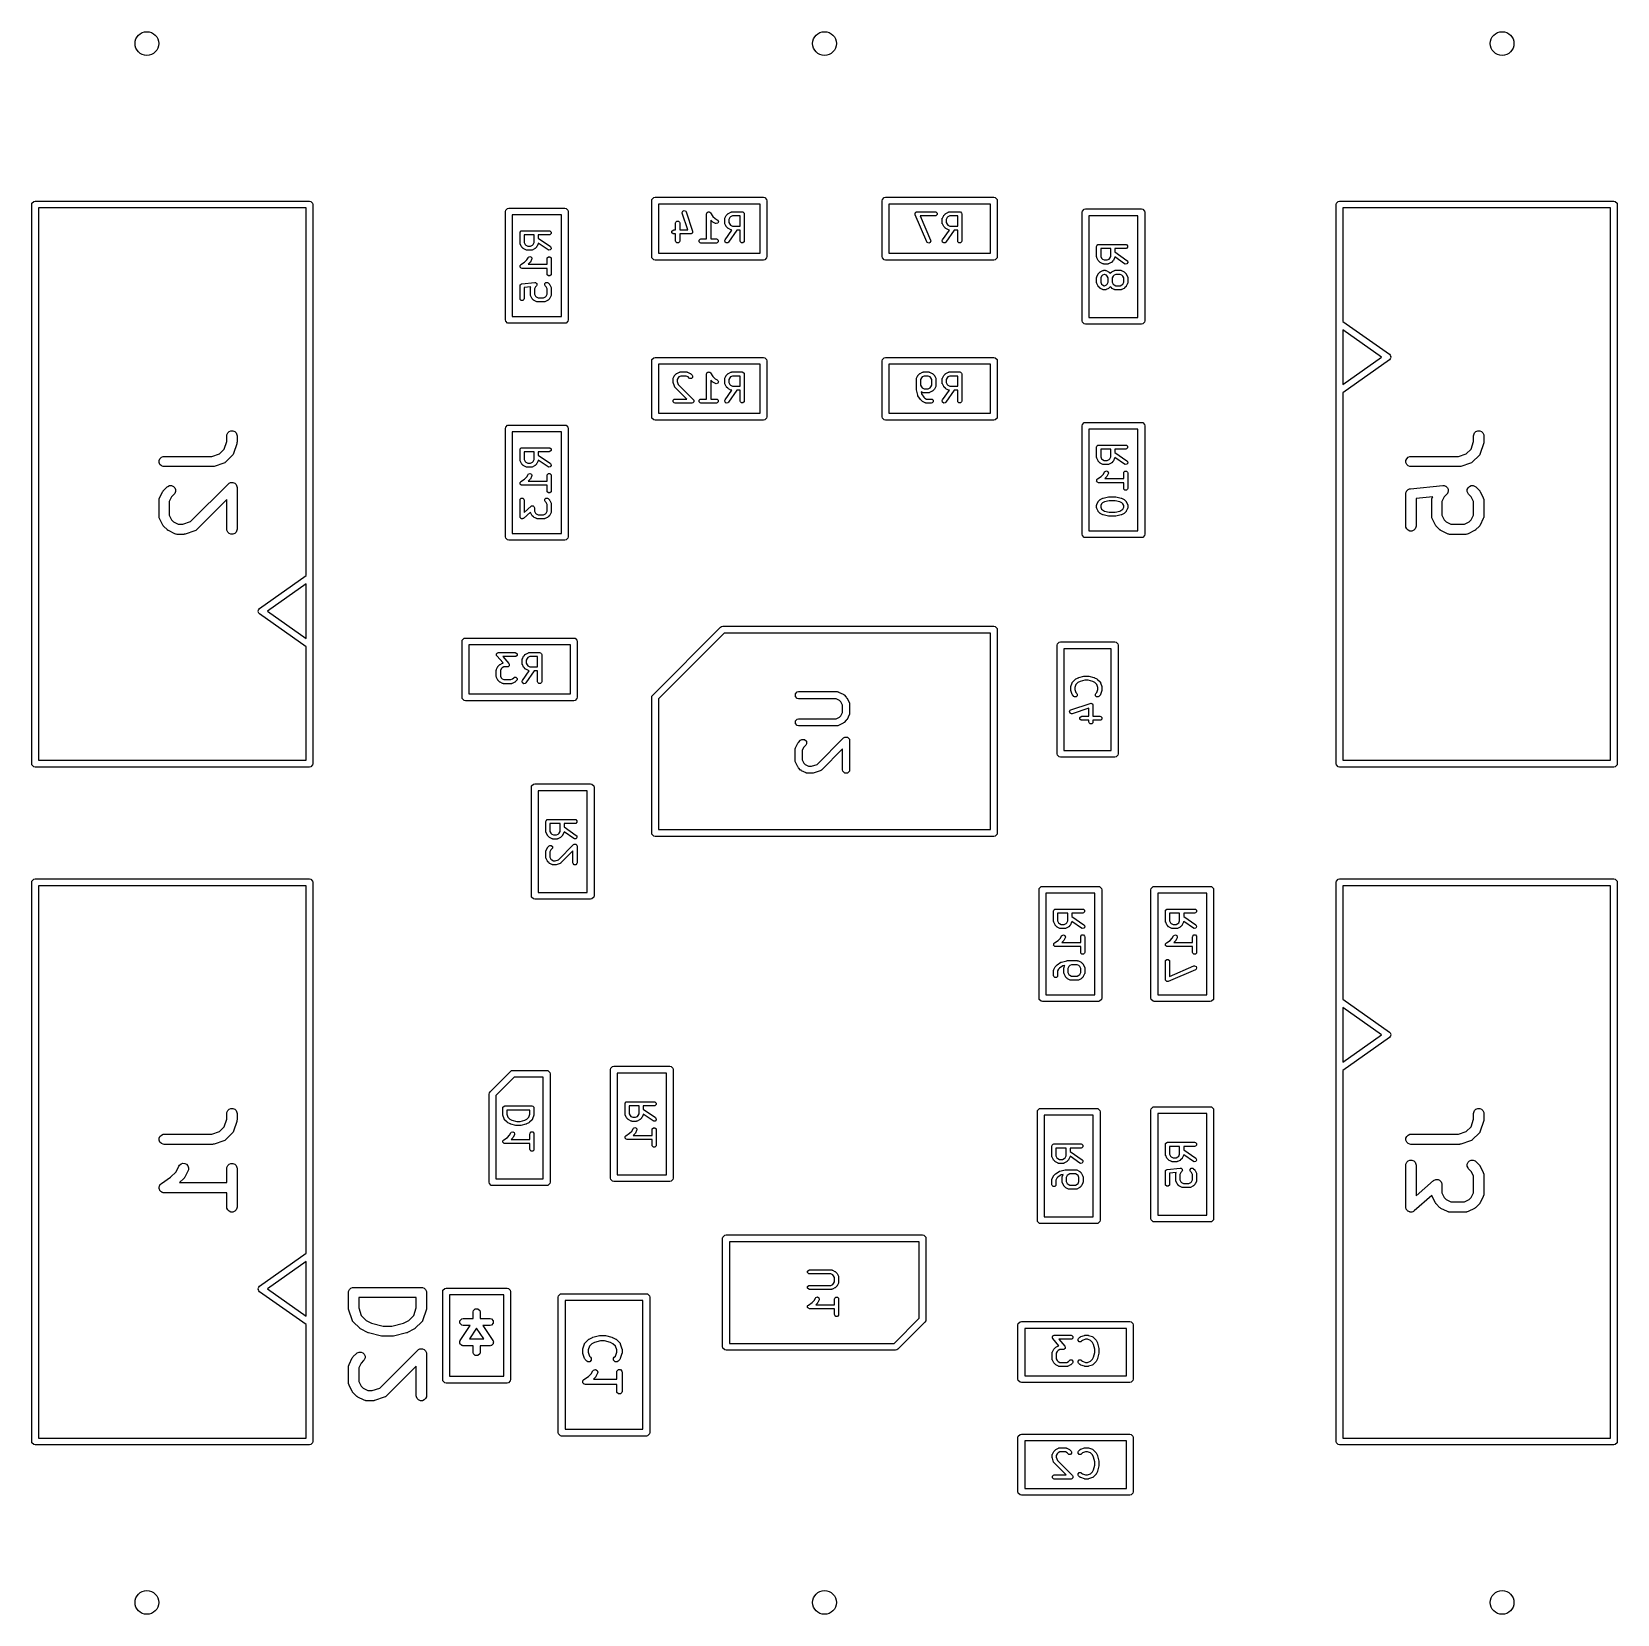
# Model space of a CAD drawing. Extents: x 0.031 to 0.953, y -0.007 to 0.912.
import ezdxf

# ---------------------------------------------------------------- set-up
doc = ezdxf.new("R2010")
doc.units = 0
doc.header["$MEASUREMENT"] = 0
doc.layers.add('BLACK', color=7, linetype='CONTINUOUS')

msp = doc.modelspace()

# ---------------------------------------------------------------- linework, layer by layer
at = {"layer": 'BLACK', "linetype": 'CONTINUOUS'}
for p, q in [((0.0315, 0.81201), (0.03165, 0.81276)), ((0.0315, 0.4872), (0.0315, 0.81201)), ((0.03165, 0.81276), (0.03271, 0.81383)), ((0.03271, 0.81383), (0.03346, 0.81398)), ((0.03346, 0.81398), (0.19291, 0.81398)), ((0.19291, 0.81398), (0.19367, 0.81383)), ((0.19367, 0.81383), (0.19473, 0.81276)), ((0.19473, 0.81276), (0.19488, 0.81201)), ((0.19488, 0.81201), (0.19488, 0.4872)), ((0.39173, 0.81424), (0.39188, 0.81499)), ((0.39173, 0.78176), (0.39173, 0.81424)), ((0.39188, 0.81499), (0.39295, 0.81606)), ((0.39295, 0.81606), (0.3937, 0.81621)), ((0.3937, 0.81621), (0.45669, 0.81621)), ((0.39567, 0.81227), (0.39567, 0.78373)), ((0.45472, 0.81227), (0.39567, 0.81227)), ((0.45472, 0.78373), (0.45472, 0.81227)), ((0.45669, 0.81621), (0.45745, 0.81606)), ((0.45745, 0.81606), (0.45851, 0.81499)), ((0.45851, 0.81499), (0.45866, 0.81424)), ((0.45866, 0.81424), (0.45866, 0.78176)), ((0.52559, 0.81424), (0.52574, 0.81499)), ((0.52559, 0.78176), (0.52559, 0.81424)), ((0.52574, 0.81499), (0.52681, 0.81606)), ((0.52681, 0.81606), (0.52756, 0.81621)), ((0.52756, 0.81621), (0.59055, 0.81621)), ((0.52953, 0.81227), (0.52953, 0.78373)), ((0.58858, 0.81227), (0.52953, 0.81227)), ((0.58858, 0.78373), (0.58858, 0.81227)), ((0.59055, 0.81621), (0.5913, 0.81606)), ((0.5913, 0.81606), (0.59237, 0.81499)), ((0.59237, 0.81499), (0.59252, 0.81424)), ((0.59252, 0.81424), (0.59252, 0.78176)), ((0.78937, 0.81201), (0.78952, 0.81276)), ((0.78937, 0.4872), (0.78937, 0.81201)), ((0.78952, 0.81276), (0.79059, 0.81383)), ((0.79059, 0.81383), (0.79134, 0.81398)), ((0.79134, 0.81398), (0.95079, 0.81398)), ((0.95079, 0.81398), (0.95154, 0.81383)), ((0.95154, 0.81383), (0.95261, 0.81276)), ((0.95261, 0.81276), (0.95276, 0.81201)), ((0.95276, 0.81201), (0.95276, 0.4872)), ((0.03543, 0.81004), (0.03543, 0.48917)), ((0.19094, 0.81004), (0.03543, 0.81004)), ((0.19094, 0.59649), (0.19094, 0.81004)), ((0.30679, 0.80798), (0.30694, 0.80873)), ((0.30679, 0.74498), (0.30679, 0.80798)), ((0.30694, 0.80873), (0.30801, 0.8098)), ((0.30801, 0.8098), (0.30876, 0.80994)), ((0.30876, 0.80994), (0.34124, 0.80994)), ((0.31073, 0.80601), (0.31073, 0.74695)), ((0.33927, 0.80601), (0.31073, 0.80601)), ((0.33927, 0.74695), (0.33927, 0.80601)), ((0.34124, 0.80994), (0.34199, 0.8098)), ((0.34199, 0.8098), (0.34306, 0.80873)), ((0.34306, 0.80873), (0.34321, 0.80798)), ((0.34321, 0.80798), (0.34321, 0.74498)), ((0.40564, 0.80134), (0.40573, 0.80179)), ((0.40573, 0.80179), (0.40637, 0.80243)), ((0.40637, 0.80243), (0.40728, 0.80243)), ((0.40728, 0.80243), (0.40792, 0.80179)), ((0.40792, 0.80179), (0.40801, 0.80134)), ((0.4094, 0.80742), (0.4098, 0.80823)), ((0.40945, 0.80696), (0.4094, 0.80742)), ((0.41268, 0.79727), (0.40945, 0.80696)), ((0.4098, 0.80823), (0.41066, 0.80851)), ((0.41066, 0.80851), (0.41147, 0.80811)), ((0.41147, 0.80811), (0.41169, 0.80771)), ((0.41169, 0.80771), (0.41544, 0.79646)), ((0.42364, 0.80659), (0.42373, 0.80704)), ((0.42364, 0.79202), (0.42364, 0.80659)), ((0.42373, 0.80704), (0.42382, 0.80712)), ((0.42382, 0.80712), (0.42384, 0.80724)), ((0.42384, 0.80724), (0.42413, 0.80743)), ((0.42413, 0.80743), (0.42437, 0.80768)), ((0.42437, 0.80768), (0.42449, 0.80768)), ((0.42449, 0.80768), (0.42459, 0.80774)), ((0.42459, 0.80774), (0.42493, 0.80768)), ((0.42493, 0.80768), (0.42527, 0.80768)), ((0.42527, 0.80768), (0.42536, 0.80759)), ((0.42536, 0.80759), (0.42548, 0.80757)), ((0.42548, 0.80757), (0.4258, 0.80724)), ((0.4258, 0.80724), (0.42724, 0.80509)), ((0.42699, 0.802), (0.426, 0.80298)), ((0.426, 0.80298), (0.426, 0.79202)), ((0.42714, 0.8019), (0.42699, 0.802)), ((0.42729, 0.80178), (0.42714, 0.8019)), ((0.42724, 0.80509), (0.42852, 0.80381)), ((0.42879, 0.80103), (0.42729, 0.80178)), ((0.42852, 0.80381), (0.42985, 0.80314)), ((0.42985, 0.80314), (0.43021, 0.80286)), ((0.4305, 0.802), (0.4301, 0.80119)), ((0.43021, 0.80286), (0.4305, 0.802)), ((0.43414, 0.80367), (0.43419, 0.80385)), ((0.43415, 0.80364), (0.43414, 0.80367)), ((0.43414, 0.80359), (0.43415, 0.80364)), ((0.43414, 0.80134), (0.43414, 0.80359)), ((0.43419, 0.80385), (0.43423, 0.80404)), ((0.43423, 0.80404), (0.43425, 0.80406)), ((0.43425, 0.80406), (0.43426, 0.80411)), ((0.43426, 0.80411), (0.43501, 0.80561)), ((0.43501, 0.80561), (0.43513, 0.80576)), ((0.43513, 0.80576), (0.43524, 0.80592)), ((0.43524, 0.80592), (0.43599, 0.80667)), ((0.43599, 0.80667), (0.43614, 0.80678)), ((0.43614, 0.80678), (0.43629, 0.80689)), ((0.43629, 0.80689), (0.43779, 0.80764)), ((0.43704, 0.80439), (0.4365, 0.80331)), ((0.4365, 0.80331), (0.4365, 0.80162)), ((0.4365, 0.80162), (0.43704, 0.80054)), ((0.43752, 0.80486), (0.43704, 0.80439)), ((0.4386, 0.8054), (0.43752, 0.80486)), ((0.43779, 0.80764), (0.43785, 0.80766)), ((0.43785, 0.80766), (0.43787, 0.80768)), ((0.43787, 0.80768), (0.43805, 0.80771)), ((0.43805, 0.80771), (0.43824, 0.80776)), ((0.43824, 0.80776), (0.43826, 0.80776)), ((0.43826, 0.80776), (0.43832, 0.80777)), ((0.43832, 0.80777), (0.44432, 0.80777)), ((0.44314, 0.8054), (0.4386, 0.8054)), ((0.44314, 0.79952), (0.44314, 0.8054)), ((0.44432, 0.80777), (0.44477, 0.80768)), ((0.44477, 0.80768), (0.44541, 0.80704)), ((0.44541, 0.80704), (0.4455, 0.80659)), ((0.4455, 0.80659), (0.4455, 0.79084)), ((0.54475, 0.80657), (0.54484, 0.8068)), ((0.54484, 0.80615), (0.54475, 0.80657)), ((0.54484, 0.80704), (0.545, 0.8072)), ((0.54484, 0.8068), (0.54484, 0.80704)), ((0.54484, 0.80613), (0.54484, 0.80615)), ((0.54485, 0.80612), (0.54484, 0.80613)), ((0.54484, 0.80613), (0.54484, 0.80613)), ((0.5516, 0.79037), (0.54485, 0.80612)), ((0.545, 0.8072), (0.54509, 0.80741)), ((0.54509, 0.80741), (0.54531, 0.80751)), ((0.54531, 0.80751), (0.54548, 0.80768)), ((0.54548, 0.80768), (0.54591, 0.80776)), ((0.54591, 0.80776), (0.54592, 0.80777)), ((0.54592, 0.80777), (0.54592, 0.80776)), ((0.54592, 0.80776), (0.54593, 0.80777)), ((0.54593, 0.80777), (0.55643, 0.80777)), ((0.55643, 0.8054), (0.54772, 0.8054)), ((0.54772, 0.8054), (0.55377, 0.7913)), ((0.55643, 0.80777), (0.55688, 0.80768)), ((0.55688, 0.80549), (0.55643, 0.8054)), ((0.55688, 0.80768), (0.55752, 0.80704)), ((0.55752, 0.80613), (0.55688, 0.80549)), ((0.55752, 0.80704), (0.55752, 0.80613)), ((0.5605, 0.80367), (0.56055, 0.80385)), ((0.56051, 0.80364), (0.5605, 0.80367)), ((0.5605, 0.80359), (0.56051, 0.80364)), ((0.5605, 0.80134), (0.5605, 0.80359)), ((0.56055, 0.80385), (0.56059, 0.80404)), ((0.56059, 0.80404), (0.56061, 0.80406)), ((0.56061, 0.80406), (0.56062, 0.80411)), ((0.56062, 0.80411), (0.56137, 0.80561)), ((0.56137, 0.80561), (0.56149, 0.80576)), ((0.56149, 0.80576), (0.56159, 0.80592)), ((0.56159, 0.80592), (0.56234, 0.80667)), ((0.56234, 0.80667), (0.5625, 0.80678)), ((0.5625, 0.80678), (0.56265, 0.80689)), ((0.56265, 0.80689), (0.56415, 0.80764)), ((0.5634, 0.80439), (0.56286, 0.80331)), ((0.56286, 0.80331), (0.56286, 0.80162)), ((0.56286, 0.80162), (0.5634, 0.80054)), ((0.56388, 0.80486), (0.5634, 0.80439)), ((0.56496, 0.8054), (0.56388, 0.80486)), ((0.56415, 0.80764), (0.56421, 0.80766)), ((0.56421, 0.80766), (0.56423, 0.80768)), ((0.56423, 0.80768), (0.56441, 0.80771)), ((0.56441, 0.80771), (0.5646, 0.80776)), ((0.5646, 0.80776), (0.56462, 0.80776)), ((0.56462, 0.80776), (0.56468, 0.80777)), ((0.56468, 0.80777), (0.57068, 0.80777)), ((0.5695, 0.8054), (0.56496, 0.8054)), ((0.5695, 0.79952), (0.5695, 0.8054)), ((0.57068, 0.80777), (0.57113, 0.80768)), ((0.57113, 0.80768), (0.57177, 0.80704)), ((0.57177, 0.80704), (0.57186, 0.80659)), ((0.57186, 0.80659), (0.57186, 0.79084)), ((0.64179, 0.8075), (0.64194, 0.80825)), ((0.64179, 0.7445), (0.64179, 0.8075)), ((0.64194, 0.80825), (0.64301, 0.80931)), ((0.64301, 0.80931), (0.64376, 0.80946)), ((0.64376, 0.80946), (0.67624, 0.80946)), ((0.64573, 0.80553), (0.64573, 0.74647)), ((0.67427, 0.80553), (0.64573, 0.80553)), ((0.67427, 0.74647), (0.67427, 0.80553)), ((0.67624, 0.80946), (0.67699, 0.80931)), ((0.67699, 0.80931), (0.67806, 0.80825)), ((0.67806, 0.80825), (0.67821, 0.8075)), ((0.67821, 0.8075), (0.67821, 0.7445)), ((0.79331, 0.81004), (0.79331, 0.74413)), ((0.94882, 0.81004), (0.79331, 0.81004)), ((0.94882, 0.48917), (0.94882, 0.81004)), ((0.31523, 0.7956), (0.31532, 0.79605)), ((0.31523, 0.7896), (0.31523, 0.7956)), ((0.31532, 0.79605), (0.31596, 0.79669)), ((0.31596, 0.79669), (0.31641, 0.79678)), ((0.31641, 0.79678), (0.33216, 0.79678)), ((0.32348, 0.79442), (0.3176, 0.79442)), ((0.3176, 0.79442), (0.3176, 0.78988)), ((0.32348, 0.78988), (0.32348, 0.79442)), ((0.33216, 0.79442), (0.32584, 0.79442)), ((0.32584, 0.79442), (0.32584, 0.79247)), ((0.32584, 0.79247), (0.33284, 0.78757)), ((0.33216, 0.79678), (0.33261, 0.79669)), ((0.33261, 0.79451), (0.33216, 0.79442)), ((0.33261, 0.79669), (0.33325, 0.79605)), ((0.33325, 0.79515), (0.33261, 0.79451)), ((0.33325, 0.79605), (0.33325, 0.79515)), ((0.40348, 0.79654), (0.40412, 0.79718)), ((0.40348, 0.79563), (0.40348, 0.79654)), ((0.40412, 0.795), (0.40348, 0.79563)), ((0.40412, 0.79718), (0.40457, 0.79727)), ((0.40457, 0.79491), (0.40412, 0.795)), ((0.40457, 0.79727), (0.40564, 0.79727)), ((0.40564, 0.79491), (0.40457, 0.79491)), ((0.40564, 0.79727), (0.40564, 0.80134)), ((0.40564, 0.79084), (0.40564, 0.79491)), ((0.40801, 0.80134), (0.40801, 0.79727)), ((0.40801, 0.79727), (0.41268, 0.79727)), ((0.41432, 0.79491), (0.40801, 0.79491)), ((0.40801, 0.79491), (0.40801, 0.79084)), ((0.41478, 0.795), (0.41432, 0.79491)), ((0.41491, 0.79513), (0.41478, 0.795)), ((0.4151, 0.79519), (0.41491, 0.79513)), ((0.41522, 0.79544), (0.4151, 0.79519)), ((0.41541, 0.79563), (0.41522, 0.79544)), ((0.4155, 0.796), (0.41541, 0.79583)), ((0.41541, 0.79583), (0.41541, 0.79563)), ((0.41544, 0.79646), (0.4155, 0.796)), ((0.42924, 0.80091), (0.42879, 0.80103)), ((0.4301, 0.80119), (0.42924, 0.80091)), ((0.43415, 0.80128), (0.43414, 0.80134)), ((0.43414, 0.80125), (0.43415, 0.80128)), ((0.43419, 0.80107), (0.43414, 0.80125)), ((0.43423, 0.80088), (0.43419, 0.80107)), ((0.43425, 0.80087), (0.43423, 0.80088)), ((0.43426, 0.80081), (0.43425, 0.80087)), ((0.43501, 0.79931), (0.43426, 0.80081)), ((0.43435, 0.79151), (0.4383, 0.79716)), ((0.43513, 0.79916), (0.43501, 0.79931)), ((0.43524, 0.799), (0.43513, 0.79916)), ((0.43599, 0.79825), (0.43524, 0.799)), ((0.43614, 0.79815), (0.43599, 0.79825)), ((0.43629, 0.79803), (0.43614, 0.79815)), ((0.43779, 0.79728), (0.43629, 0.79803)), ((0.44118, 0.79716), (0.43629, 0.79016)), ((0.43704, 0.80054), (0.43752, 0.80006)), ((0.43752, 0.80006), (0.4386, 0.79952)), ((0.43785, 0.79726), (0.43779, 0.79728)), ((0.43787, 0.79725), (0.43785, 0.79726)), ((0.43805, 0.79721), (0.43787, 0.79725)), ((0.43824, 0.79716), (0.43805, 0.79721)), ((0.43826, 0.79717), (0.43824, 0.79716)), ((0.4383, 0.79716), (0.43826, 0.79717)), ((0.4386, 0.79952), (0.44314, 0.79952)), ((0.44314, 0.79716), (0.44118, 0.79716)), ((0.44314, 0.79084), (0.44314, 0.79716)), ((0.56051, 0.80128), (0.5605, 0.80134)), ((0.5605, 0.80125), (0.56051, 0.80128)), ((0.56055, 0.80107), (0.5605, 0.80125)), ((0.56059, 0.80088), (0.56055, 0.80107)), ((0.56061, 0.80087), (0.56059, 0.80088)), ((0.56062, 0.80081), (0.56061, 0.80087)), ((0.56137, 0.79931), (0.56062, 0.80081)), ((0.56071, 0.79151), (0.56466, 0.79716)), ((0.56149, 0.79916), (0.56137, 0.79931)), ((0.56159, 0.799), (0.56149, 0.79916)), ((0.56234, 0.79825), (0.56159, 0.799)), ((0.5625, 0.79815), (0.56234, 0.79825)), ((0.56265, 0.79803), (0.5625, 0.79815)), ((0.56415, 0.79728), (0.56265, 0.79803)), ((0.56754, 0.79716), (0.56265, 0.79016)), ((0.5634, 0.80054), (0.56388, 0.80006)), ((0.56388, 0.80006), (0.56496, 0.79952)), ((0.56421, 0.79726), (0.56415, 0.79728)), ((0.56423, 0.79725), (0.56421, 0.79726)), ((0.56441, 0.79721), (0.56423, 0.79725)), ((0.5646, 0.79716), (0.56441, 0.79721)), ((0.56462, 0.79717), (0.5646, 0.79716)), ((0.56466, 0.79716), (0.56462, 0.79717)), ((0.56496, 0.79952), (0.5695, 0.79952)), ((0.5695, 0.79716), (0.56754, 0.79716)), ((0.5695, 0.79084), (0.5695, 0.79716)), ((0.31524, 0.78955), (0.31523, 0.7896)), ((0.31524, 0.78952), (0.31524, 0.78955)), ((0.31529, 0.78934), (0.31524, 0.78952)), ((0.31532, 0.78915), (0.31529, 0.78934)), ((0.31534, 0.78913), (0.31532, 0.78915)), ((0.31536, 0.78908), (0.31534, 0.78913)), ((0.31611, 0.78758), (0.31536, 0.78908)), ((0.31622, 0.78743), (0.31611, 0.78758)), ((0.31633, 0.78727), (0.31622, 0.78743)), ((0.31708, 0.78652), (0.31633, 0.78727)), ((0.31724, 0.78641), (0.31708, 0.78652)), ((0.31739, 0.7863), (0.31724, 0.78641)), ((0.31889, 0.78555), (0.31739, 0.7863)), ((0.3176, 0.78988), (0.31814, 0.7888)), ((0.31814, 0.7888), (0.31861, 0.78832)), ((0.31861, 0.78832), (0.31969, 0.78779)), ((0.31894, 0.78553), (0.31889, 0.78555)), ((0.31896, 0.78551), (0.31894, 0.78553)), ((0.31915, 0.78548), (0.31896, 0.78551)), ((0.31933, 0.78543), (0.31915, 0.78548)), ((0.31936, 0.78543), (0.31933, 0.78543)), ((0.31941, 0.78542), (0.31936, 0.78543)), ((0.32166, 0.78542), (0.31941, 0.78542)), ((0.31969, 0.78779), (0.32138, 0.78779)), ((0.32138, 0.78779), (0.32246, 0.78832)), ((0.32172, 0.78543), (0.32166, 0.78542)), ((0.32175, 0.78543), (0.32172, 0.78543)), ((0.32193, 0.78548), (0.32175, 0.78543)), ((0.32212, 0.78551), (0.32193, 0.78548)), ((0.32213, 0.78553), (0.32212, 0.78551)), ((0.32219, 0.78555), (0.32213, 0.78553)), ((0.32369, 0.7863), (0.32219, 0.78555)), ((0.32246, 0.78832), (0.32294, 0.7888)), ((0.32294, 0.7888), (0.32348, 0.78988)), ((0.32384, 0.78641), (0.32369, 0.7863)), ((0.324, 0.78652), (0.32384, 0.78641)), ((0.32475, 0.78727), (0.324, 0.78652)), ((0.32485, 0.78743), (0.32475, 0.78727)), ((0.32497, 0.78758), (0.32485, 0.78743)), ((0.32572, 0.78908), (0.32497, 0.78758)), ((0.32574, 0.78913), (0.32572, 0.78908)), ((0.32575, 0.78915), (0.32574, 0.78913)), ((0.32579, 0.78934), (0.32575, 0.78915)), ((0.32584, 0.78952), (0.32579, 0.78934)), ((0.32584, 0.78959), (0.32583, 0.78955)), ((0.32583, 0.78955), (0.32584, 0.78952)), ((0.33149, 0.78564), (0.32584, 0.78959)), ((0.33191, 0.78545), (0.33149, 0.78564)), ((0.3328, 0.78561), (0.33191, 0.78545)), ((0.33332, 0.78635), (0.3328, 0.78561)), ((0.33284, 0.78757), (0.33316, 0.78724)), ((0.33316, 0.78724), (0.33332, 0.78635)), ((0.39567, 0.78373), (0.45472, 0.78373)), ((0.40573, 0.79039), (0.40564, 0.79084)), ((0.40637, 0.78975), (0.40573, 0.79039)), ((0.40728, 0.78975), (0.40637, 0.78975)), ((0.40792, 0.79039), (0.40728, 0.78975)), ((0.40801, 0.79084), (0.40792, 0.79039)), ((0.41923, 0.79129), (0.41987, 0.79193)), ((0.41923, 0.79039), (0.41923, 0.79129)), ((0.41987, 0.78975), (0.41923, 0.79039)), ((0.41987, 0.79193), (0.42032, 0.79202)), ((0.42032, 0.78966), (0.41987, 0.78975)), ((0.42032, 0.79202), (0.42364, 0.79202)), ((0.42932, 0.78966), (0.42032, 0.78966)), ((0.426, 0.79202), (0.42932, 0.79202)), ((0.42932, 0.79202), (0.42977, 0.79193)), ((0.42977, 0.78975), (0.42932, 0.78966)), ((0.42977, 0.79193), (0.43041, 0.79129)), ((0.43041, 0.79039), (0.42977, 0.78975)), ((0.43041, 0.79129), (0.43041, 0.79039)), ((0.43417, 0.79109), (0.43435, 0.79151)), ((0.43432, 0.7902), (0.43417, 0.79109)), ((0.43507, 0.78968), (0.43432, 0.7902)), ((0.43596, 0.78984), (0.43507, 0.78968)), ((0.43629, 0.79016), (0.43596, 0.78984)), ((0.44323, 0.79039), (0.44314, 0.79084)), ((0.44387, 0.78975), (0.44323, 0.79039)), ((0.44477, 0.78975), (0.44387, 0.78975)), ((0.44541, 0.79039), (0.44477, 0.78975)), ((0.4455, 0.79084), (0.44541, 0.79039)), ((0.52953, 0.78373), (0.58858, 0.78373)), ((0.55186, 0.78999), (0.5516, 0.79037)), ((0.5527, 0.78966), (0.55186, 0.78999)), ((0.55353, 0.79001), (0.5527, 0.78966)), ((0.55386, 0.79085), (0.55353, 0.79001)), ((0.55377, 0.7913), (0.55386, 0.79085)), ((0.56053, 0.79109), (0.56071, 0.79151)), ((0.56068, 0.7902), (0.56053, 0.79109)), ((0.56142, 0.78968), (0.56068, 0.7902)), ((0.56231, 0.78984), (0.56142, 0.78968)), ((0.56265, 0.79016), (0.56231, 0.78984)), ((0.56959, 0.79039), (0.5695, 0.79084)), ((0.57023, 0.78975), (0.56959, 0.79039)), ((0.57113, 0.78975), (0.57023, 0.78975)), ((0.57177, 0.79039), (0.57113, 0.78975)), ((0.57186, 0.79084), (0.57177, 0.79039)), ((0.65023, 0.78762), (0.65032, 0.78808)), ((0.65023, 0.78162), (0.65023, 0.78762)), ((0.65032, 0.78808), (0.65096, 0.78871)), ((0.65096, 0.78871), (0.65141, 0.7888)), ((0.65141, 0.7888), (0.66716, 0.7888)), ((0.65848, 0.78644), (0.6526, 0.78644)), ((0.6526, 0.78644), (0.6526, 0.7819)), ((0.65848, 0.7819), (0.65848, 0.78644)), ((0.66716, 0.78644), (0.66084, 0.78644)), ((0.66084, 0.78644), (0.66084, 0.78449)), ((0.66084, 0.78449), (0.66784, 0.77959)), ((0.66716, 0.7888), (0.66761, 0.78871)), ((0.66761, 0.78653), (0.66716, 0.78644)), ((0.66761, 0.78871), (0.66825, 0.78808)), ((0.66825, 0.78717), (0.66761, 0.78653)), ((0.66825, 0.78808), (0.66825, 0.78717)), ((0.31526, 0.77588), (0.31532, 0.77621)), ((0.31532, 0.77577), (0.31526, 0.77588)), ((0.31532, 0.77656), (0.31541, 0.77664)), ((0.31532, 0.77621), (0.31532, 0.77656)), ((0.31532, 0.77565), (0.31532, 0.77577)), ((0.31557, 0.77541), (0.31532, 0.77565)), ((0.31541, 0.77664), (0.31543, 0.77676)), ((0.31543, 0.77676), (0.31576, 0.77709)), ((0.31576, 0.77512), (0.31557, 0.77541)), ((0.31576, 0.77709), (0.31791, 0.77852)), ((0.31588, 0.7751), (0.31576, 0.77512)), ((0.31596, 0.77501), (0.31588, 0.7751)), ((0.31641, 0.77492), (0.31596, 0.77501)), ((0.33098, 0.77492), (0.31641, 0.77492)), ((0.31791, 0.77852), (0.31919, 0.7798)), ((0.31919, 0.7798), (0.31986, 0.78113)), ((0.31986, 0.78113), (0.32014, 0.7815)), ((0.321, 0.77827), (0.32002, 0.77729)), ((0.32002, 0.77729), (0.33098, 0.77729)), ((0.32014, 0.7815), (0.321, 0.78178)), ((0.321, 0.78178), (0.32181, 0.78138)), ((0.3211, 0.77843), (0.321, 0.77827)), ((0.32122, 0.77858), (0.3211, 0.77843)), ((0.32197, 0.78008), (0.32122, 0.77858)), ((0.32181, 0.78138), (0.32209, 0.78052)), ((0.32209, 0.78052), (0.32197, 0.78008)), ((0.33098, 0.7806), (0.33107, 0.78106)), ((0.33098, 0.77729), (0.33098, 0.7806)), ((0.33098, 0.77161), (0.33098, 0.77492)), ((0.33107, 0.78106), (0.33171, 0.7817)), ((0.33171, 0.7817), (0.33261, 0.7817)), ((0.33261, 0.7817), (0.33325, 0.78106)), ((0.33325, 0.78106), (0.33334, 0.7806)), ((0.33334, 0.7806), (0.33334, 0.77161)), ((0.39188, 0.78101), (0.39173, 0.78176)), ((0.39295, 0.77994), (0.39188, 0.78101)), ((0.3937, 0.77979), (0.39295, 0.77994)), ((0.45669, 0.77979), (0.3937, 0.77979)), ((0.45745, 0.77994), (0.45669, 0.77979)), ((0.45851, 0.78101), (0.45745, 0.77994)), ((0.45866, 0.78176), (0.45851, 0.78101)), ((0.52574, 0.78101), (0.52559, 0.78176)), ((0.52681, 0.77994), (0.52574, 0.78101)), ((0.52756, 0.77979), (0.52681, 0.77994)), ((0.59055, 0.77979), (0.52756, 0.77979)), ((0.5913, 0.77994), (0.59055, 0.77979)), ((0.59237, 0.78101), (0.5913, 0.77994)), ((0.59252, 0.78176), (0.59237, 0.78101)), ((0.65024, 0.78157), (0.65023, 0.78162)), ((0.65024, 0.78154), (0.65024, 0.78157)), ((0.65029, 0.78136), (0.65024, 0.78154)), ((0.65032, 0.78117), (0.65029, 0.78136)), ((0.65034, 0.78115), (0.65032, 0.78117)), ((0.65036, 0.7811), (0.65034, 0.78115)), ((0.65111, 0.7796), (0.65036, 0.7811)), ((0.65122, 0.77945), (0.65111, 0.7796)), ((0.65133, 0.77929), (0.65122, 0.77945)), ((0.65208, 0.77854), (0.65133, 0.77929)), ((0.65224, 0.77843), (0.65208, 0.77854)), ((0.65239, 0.77832), (0.65224, 0.77843)), ((0.65389, 0.77757), (0.65239, 0.77832)), ((0.6526, 0.7819), (0.65314, 0.78082)), ((0.65314, 0.78082), (0.65361, 0.78035)), ((0.65361, 0.78035), (0.65469, 0.77981)), ((0.65394, 0.77755), (0.65389, 0.77757)), ((0.65396, 0.77753), (0.65394, 0.77755)), ((0.65415, 0.7775), (0.65396, 0.77753)), ((0.65433, 0.77745), (0.65415, 0.7775)), ((0.65436, 0.77746), (0.65433, 0.77745)), ((0.65441, 0.77744), (0.65436, 0.77746)), ((0.65666, 0.77744), (0.65441, 0.77744)), ((0.65469, 0.77981), (0.65638, 0.77981)), ((0.65638, 0.77981), (0.65746, 0.78035)), ((0.65672, 0.77746), (0.65666, 0.77744)), ((0.65675, 0.77745), (0.65672, 0.77746)), ((0.65693, 0.7775), (0.65675, 0.77745)), ((0.65712, 0.77753), (0.65693, 0.7775)), ((0.65713, 0.77755), (0.65712, 0.77753)), ((0.65719, 0.77757), (0.65713, 0.77755)), ((0.65869, 0.77832), (0.65719, 0.77757)), ((0.65746, 0.78035), (0.65794, 0.78082)), ((0.65794, 0.78082), (0.65848, 0.7819)), ((0.65884, 0.77843), (0.65869, 0.77832)), ((0.659, 0.77854), (0.65884, 0.77843)), ((0.65975, 0.77929), (0.659, 0.77854)), ((0.65985, 0.77945), (0.65975, 0.77929)), ((0.65997, 0.7796), (0.65985, 0.77945)), ((0.66072, 0.7811), (0.65997, 0.7796)), ((0.66074, 0.78115), (0.66072, 0.7811)), ((0.66075, 0.78117), (0.66074, 0.78115)), ((0.66079, 0.78136), (0.66075, 0.78117)), ((0.66084, 0.78154), (0.66079, 0.78136)), ((0.66084, 0.78161), (0.66083, 0.78157)), ((0.66083, 0.78157), (0.66084, 0.78154)), ((0.66649, 0.77766), (0.66084, 0.78161)), ((0.66691, 0.77747), (0.66649, 0.77766)), ((0.6678, 0.77763), (0.66691, 0.77747)), ((0.66832, 0.77837), (0.6678, 0.77763)), ((0.66784, 0.77959), (0.66816, 0.77926)), ((0.66816, 0.77926), (0.66832, 0.77837)), ((0.31523, 0.76486), (0.31529, 0.76514)), ((0.31523, 0.75736), (0.31523, 0.76486)), ((0.31528, 0.7652), (0.31531, 0.76523)), ((0.31529, 0.76514), (0.31528, 0.7652)), ((0.31531, 0.76523), (0.31532, 0.76531)), ((0.31532, 0.76531), (0.3156, 0.76559)), ((0.3156, 0.76559), (0.31586, 0.7659)), ((0.31586, 0.7659), (0.31594, 0.76592)), ((0.31594, 0.76592), (0.31596, 0.76595)), ((0.31596, 0.76595), (0.31602, 0.76595)), ((0.31602, 0.76595), (0.3163, 0.76603)), ((0.3163, 0.76603), (0.3238, 0.76678)), ((0.3238, 0.76678), (0.32425, 0.76674)), ((0.32475, 0.76477), (0.32413, 0.76416)), ((0.32425, 0.76674), (0.3243, 0.7667)), ((0.3243, 0.7667), (0.32437, 0.7667)), ((0.32437, 0.7667), (0.32465, 0.76642)), ((0.32465, 0.76642), (0.32495, 0.76617)), ((0.325, 0.76515), (0.32475, 0.76477)), ((0.32495, 0.76617), (0.32496, 0.7661)), ((0.32496, 0.7661), (0.325, 0.76606)), ((0.325, 0.76606), (0.325, 0.76566)), ((0.325, 0.76566), (0.32504, 0.76527)), ((0.32504, 0.76527), (0.325, 0.76522)), ((0.325, 0.76522), (0.325, 0.76515)), ((0.32957, 0.76606), (0.33021, 0.7667)), ((0.32957, 0.76515), (0.32957, 0.76606)), ((0.32983, 0.76477), (0.32957, 0.76515)), ((0.33044, 0.76416), (0.32983, 0.76477)), ((0.33021, 0.7667), (0.33111, 0.7667)), ((0.33107, 0.77115), (0.33098, 0.77161)), ((0.33171, 0.77051), (0.33107, 0.77115)), ((0.33111, 0.7667), (0.3315, 0.76644)), ((0.3315, 0.76644), (0.33225, 0.76569)), ((0.33261, 0.77051), (0.33171, 0.77051)), ((0.33225, 0.76569), (0.33235, 0.76553)), ((0.33235, 0.76553), (0.33247, 0.76538)), ((0.33247, 0.76538), (0.33322, 0.76389)), ((0.33325, 0.77115), (0.33261, 0.77051)), ((0.33334, 0.77161), (0.33325, 0.77115)), ((0.65023, 0.76963), (0.65024, 0.76968)), ((0.65023, 0.76663), (0.65023, 0.76963)), ((0.65024, 0.76657), (0.65023, 0.76663)), ((0.65024, 0.76971), (0.65029, 0.76989)), ((0.65024, 0.76968), (0.65024, 0.76971)), ((0.65024, 0.76654), (0.65024, 0.76657)), ((0.65029, 0.76636), (0.65024, 0.76654)), ((0.65029, 0.76989), (0.65032, 0.77008)), ((0.65032, 0.76617), (0.65029, 0.76636)), ((0.65032, 0.77008), (0.65034, 0.7701)), ((0.65034, 0.76616), (0.65032, 0.76617)), ((0.65034, 0.7701), (0.65036, 0.77015)), ((0.65036, 0.7661), (0.65034, 0.76616)), ((0.65036, 0.77015), (0.65111, 0.77165)), ((0.65111, 0.7646), (0.65036, 0.7661)), ((0.65111, 0.77165), (0.65122, 0.7718)), ((0.65122, 0.7718), (0.65133, 0.77196)), ((0.65133, 0.77196), (0.65208, 0.77271)), ((0.65208, 0.77271), (0.65224, 0.77282)), ((0.65224, 0.77282), (0.65239, 0.77293)), ((0.65239, 0.77293), (0.65389, 0.77368)), ((0.65314, 0.77043), (0.6526, 0.76935)), ((0.6526, 0.76935), (0.6526, 0.7669)), ((0.6526, 0.7669), (0.65314, 0.76583)), ((0.65361, 0.7709), (0.65314, 0.77043)), ((0.65314, 0.76583), (0.65361, 0.76535)), ((0.65469, 0.77144), (0.65361, 0.7709)), ((0.65361, 0.76535), (0.65469, 0.76481)), ((0.65389, 0.77368), (0.65394, 0.7737)), ((0.65394, 0.7737), (0.65396, 0.77372)), ((0.65396, 0.77372), (0.65415, 0.77375)), ((0.65415, 0.77375), (0.65433, 0.7738)), ((0.65433, 0.7738), (0.65436, 0.7738)), ((0.65436, 0.7738), (0.65441, 0.77381)), ((0.65441, 0.77381), (0.65516, 0.77381)), ((0.65489, 0.77144), (0.65469, 0.77144)), ((0.65469, 0.76481), (0.65489, 0.76481)), ((0.65596, 0.7709), (0.65489, 0.77144)), ((0.65489, 0.76481), (0.65596, 0.76535)), ((0.65516, 0.77381), (0.65522, 0.7738)), ((0.65522, 0.7738), (0.65525, 0.7738)), ((0.65525, 0.7738), (0.65543, 0.77375)), ((0.65543, 0.77375), (0.65562, 0.77372)), ((0.65562, 0.77372), (0.65564, 0.7737)), ((0.65564, 0.7737), (0.65569, 0.77368)), ((0.65569, 0.77368), (0.65719, 0.77293)), ((0.65644, 0.77043), (0.65596, 0.7709)), ((0.65596, 0.76535), (0.65644, 0.76583)), ((0.65698, 0.76935), (0.65644, 0.77043)), ((0.65644, 0.76583), (0.65698, 0.7669)), ((0.65698, 0.7669), (0.65698, 0.76935)), ((0.65719, 0.77293), (0.65734, 0.77282)), ((0.65734, 0.77282), (0.6575, 0.77271)), ((0.6575, 0.77271), (0.65816, 0.77205)), ((0.65816, 0.77205), (0.65883, 0.77271)), ((0.65883, 0.77271), (0.65899, 0.77282)), ((0.65899, 0.77282), (0.65914, 0.77293)), ((0.65914, 0.77293), (0.66064, 0.77368)), ((0.65988, 0.77043), (0.65934, 0.76935)), ((0.65934, 0.76935), (0.65934, 0.7669)), ((0.65934, 0.7669), (0.65988, 0.76583)), ((0.66036, 0.7709), (0.65988, 0.77043)), ((0.65988, 0.76583), (0.66036, 0.76535)), ((0.66144, 0.77144), (0.66036, 0.7709)), ((0.66036, 0.76535), (0.66144, 0.76481)), ((0.66064, 0.77368), (0.66069, 0.7737)), ((0.66069, 0.7737), (0.66071, 0.77372)), ((0.66071, 0.77372), (0.6609, 0.77375)), ((0.6609, 0.77375), (0.66108, 0.7738)), ((0.66108, 0.7738), (0.66111, 0.7738)), ((0.66111, 0.7738), (0.66116, 0.77381)), ((0.66116, 0.77381), (0.66416, 0.77381)), ((0.66388, 0.77144), (0.66144, 0.77144)), ((0.66144, 0.76481), (0.66388, 0.76481)), ((0.66496, 0.7709), (0.66388, 0.77144)), ((0.66388, 0.76481), (0.66496, 0.76535)), ((0.66416, 0.77381), (0.66422, 0.7738)), ((0.66422, 0.7738), (0.66425, 0.7738)), ((0.66425, 0.7738), (0.66443, 0.77375)), ((0.66443, 0.77375), (0.66461, 0.77372)), ((0.66461, 0.77372), (0.66463, 0.7737)), ((0.66463, 0.7737), (0.66469, 0.77368)), ((0.66469, 0.77368), (0.66619, 0.77293)), ((0.66544, 0.77043), (0.66496, 0.7709)), ((0.66496, 0.76535), (0.66544, 0.76583)), ((0.66598, 0.76935), (0.66544, 0.77043)), ((0.66544, 0.76583), (0.66598, 0.7669)), ((0.66598, 0.7669), (0.66598, 0.76935)), ((0.66619, 0.77293), (0.66634, 0.77282)), ((0.66634, 0.77282), (0.6665, 0.77271)), ((0.6665, 0.77271), (0.66725, 0.77196)), ((0.66725, 0.77196), (0.66735, 0.7718)), ((0.66735, 0.7718), (0.66747, 0.77165)), ((0.66747, 0.77165), (0.66822, 0.77015)), ((0.66822, 0.7661), (0.66747, 0.7646)), ((0.66822, 0.77015), (0.66823, 0.7701)), ((0.66823, 0.76616), (0.66822, 0.7661)), ((0.66823, 0.7701), (0.66825, 0.77008)), ((0.66825, 0.76617), (0.66823, 0.76616)), ((0.66825, 0.77008), (0.66829, 0.76989)), ((0.66829, 0.76636), (0.66825, 0.76617)), ((0.66829, 0.76989), (0.66834, 0.76971)), ((0.66834, 0.76654), (0.66829, 0.76636)), ((0.66834, 0.76971), (0.66833, 0.76968)), ((0.66833, 0.76968), (0.66834, 0.76963)), ((0.66834, 0.76663), (0.66833, 0.76657)), ((0.66833, 0.76657), (0.66834, 0.76654)), ((0.66834, 0.76963), (0.66834, 0.76663)), ((0.31532, 0.75691), (0.31523, 0.75736)), ((0.31596, 0.75627), (0.31532, 0.75691)), ((0.31687, 0.75627), (0.31596, 0.75627)), ((0.31751, 0.75691), (0.31687, 0.75627)), ((0.3176, 0.75736), (0.31751, 0.75691)), ((0.3215, 0.76418), (0.3176, 0.76379)), ((0.3176, 0.76379), (0.3176, 0.75736)), ((0.32123, 0.76336), (0.32124, 0.76342)), ((0.32123, 0.75961), (0.32123, 0.76336)), ((0.32124, 0.75955), (0.32123, 0.75961)), ((0.32124, 0.76344), (0.32129, 0.76362)), ((0.32124, 0.76342), (0.32124, 0.76344)), ((0.32124, 0.75952), (0.32124, 0.75955)), ((0.32129, 0.75934), (0.32124, 0.75952)), ((0.32129, 0.76362), (0.32132, 0.76381)), ((0.32132, 0.75916), (0.32129, 0.75934)), ((0.32132, 0.76381), (0.32134, 0.76383)), ((0.32134, 0.75914), (0.32132, 0.75916)), ((0.32134, 0.76383), (0.32136, 0.76389)), ((0.32136, 0.75908), (0.32134, 0.75914)), ((0.32136, 0.76389), (0.3215, 0.76418)), ((0.32211, 0.75758), (0.32136, 0.75908)), ((0.32222, 0.75743), (0.32211, 0.75758)), ((0.32233, 0.75727), (0.32222, 0.75743)), ((0.32308, 0.75652), (0.32233, 0.75727)), ((0.32324, 0.75642), (0.32308, 0.75652)), ((0.32339, 0.7563), (0.32324, 0.75642)), ((0.32489, 0.75555), (0.32339, 0.7563)), ((0.32413, 0.76416), (0.32359, 0.76308)), ((0.32359, 0.76308), (0.32359, 0.75989)), ((0.32359, 0.75989), (0.32413, 0.75881)), ((0.32413, 0.75881), (0.32461, 0.75833)), ((0.32461, 0.75833), (0.32569, 0.75779)), ((0.32494, 0.75554), (0.32489, 0.75555)), ((0.32496, 0.75552), (0.32494, 0.75554)), ((0.32515, 0.75548), (0.32496, 0.75552)), ((0.32533, 0.75543), (0.32515, 0.75548)), ((0.32536, 0.75544), (0.32533, 0.75543)), ((0.32541, 0.75543), (0.32536, 0.75544)), ((0.32569, 0.75779), (0.32888, 0.75779)), ((0.32888, 0.75779), (0.32996, 0.75833)), ((0.32922, 0.75544), (0.32916, 0.75543)), ((0.32925, 0.75543), (0.32922, 0.75544)), ((0.32943, 0.75548), (0.32925, 0.75543)), ((0.32961, 0.75552), (0.32943, 0.75548)), ((0.32963, 0.75554), (0.32961, 0.75552)), ((0.32969, 0.75555), (0.32963, 0.75554)), ((0.33119, 0.7563), (0.32969, 0.75555)), ((0.32996, 0.75833), (0.33044, 0.75881)), ((0.33098, 0.76308), (0.33044, 0.76416)), ((0.33044, 0.75881), (0.33098, 0.75989)), ((0.33098, 0.75989), (0.33098, 0.76308)), ((0.33134, 0.75642), (0.33119, 0.7563)), ((0.3315, 0.75652), (0.33134, 0.75642)), ((0.33225, 0.75727), (0.3315, 0.75652)), ((0.33235, 0.75743), (0.33225, 0.75727)), ((0.33247, 0.75758), (0.33235, 0.75743)), ((0.33322, 0.75908), (0.33247, 0.75758)), ((0.33322, 0.76389), (0.33323, 0.76383)), ((0.33323, 0.75914), (0.33322, 0.75908)), ((0.33323, 0.76383), (0.33325, 0.76381)), ((0.33325, 0.75916), (0.33323, 0.75914)), ((0.33325, 0.76381), (0.33329, 0.76362)), ((0.33329, 0.75934), (0.33325, 0.75916)), ((0.33329, 0.76362), (0.33334, 0.76344)), ((0.33334, 0.75952), (0.33329, 0.75934)), ((0.33334, 0.76344), (0.33333, 0.76342)), ((0.33333, 0.76342), (0.33334, 0.76336)), ((0.33334, 0.75961), (0.33333, 0.75955)), ((0.33333, 0.75955), (0.33334, 0.75952)), ((0.33334, 0.76336), (0.33334, 0.75961)), ((0.65122, 0.76445), (0.65111, 0.7646)), ((0.65133, 0.76429), (0.65122, 0.76445)), ((0.65208, 0.76354), (0.65133, 0.76429)), ((0.65224, 0.76344), (0.65208, 0.76354)), ((0.65239, 0.76332), (0.65224, 0.76344)), ((0.65389, 0.76257), (0.65239, 0.76332)), ((0.65394, 0.76255), (0.65389, 0.76257)), ((0.65396, 0.76254), (0.65394, 0.76255)), ((0.65415, 0.7625), (0.65396, 0.76254)), ((0.65433, 0.76245), (0.65415, 0.7625)), ((0.65436, 0.76246), (0.65433, 0.76245)), ((0.65441, 0.76245), (0.65436, 0.76246)), ((0.65516, 0.76245), (0.65441, 0.76245)), ((0.65522, 0.76246), (0.65516, 0.76245)), ((0.65525, 0.76245), (0.65522, 0.76246)), ((0.65543, 0.7625), (0.65525, 0.76245)), ((0.65562, 0.76254), (0.65543, 0.7625)), ((0.65564, 0.76255), (0.65562, 0.76254)), ((0.65569, 0.76257), (0.65564, 0.76255)), ((0.65719, 0.76332), (0.65569, 0.76257)), ((0.65734, 0.76344), (0.65719, 0.76332)), ((0.6575, 0.76354), (0.65734, 0.76344)), ((0.65816, 0.76421), (0.6575, 0.76354)), ((0.65883, 0.76354), (0.65816, 0.76421)), ((0.65899, 0.76344), (0.65883, 0.76354)), ((0.65914, 0.76332), (0.65899, 0.76344)), ((0.66064, 0.76257), (0.65914, 0.76332)), ((0.66069, 0.76255), (0.66064, 0.76257)), ((0.66071, 0.76254), (0.66069, 0.76255)), ((0.6609, 0.7625), (0.66071, 0.76254)), ((0.66108, 0.76245), (0.6609, 0.7625)), ((0.66111, 0.76246), (0.66108, 0.76245)), ((0.66116, 0.76245), (0.66111, 0.76246)), ((0.66416, 0.76245), (0.66116, 0.76245)), ((0.66422, 0.76246), (0.66416, 0.76245)), ((0.66425, 0.76245), (0.66422, 0.76246)), ((0.66443, 0.7625), (0.66425, 0.76245)), ((0.66461, 0.76254), (0.66443, 0.7625)), ((0.66463, 0.76255), (0.66461, 0.76254)), ((0.66469, 0.76257), (0.66463, 0.76255)), ((0.66619, 0.76332), (0.66469, 0.76257)), ((0.66634, 0.76344), (0.66619, 0.76332)), ((0.6665, 0.76354), (0.66634, 0.76344)), ((0.66725, 0.76429), (0.6665, 0.76354)), ((0.66735, 0.76445), (0.66725, 0.76429)), ((0.66747, 0.7646), (0.66735, 0.76445)), ((0.31073, 0.74695), (0.33927, 0.74695)), ((0.32916, 0.75543), (0.32541, 0.75543)), ((0.64573, 0.74647), (0.67427, 0.74647)), ((0.30694, 0.74423), (0.30679, 0.74498)), ((0.30801, 0.74317), (0.30694, 0.74423)), ((0.30876, 0.74302), (0.30801, 0.74317)), ((0.34124, 0.74302), (0.30876, 0.74302)), ((0.34199, 0.74317), (0.34124, 0.74302)), ((0.34306, 0.74423), (0.34199, 0.74317)), ((0.34321, 0.74498), (0.34306, 0.74423)), ((0.64194, 0.74375), (0.64179, 0.7445)), ((0.64301, 0.74269), (0.64194, 0.74375)), ((0.64376, 0.74254), (0.64301, 0.74269)), ((0.67624, 0.74254), (0.64376, 0.74254)), ((0.67699, 0.74269), (0.67624, 0.74254)), ((0.67806, 0.74375), (0.67699, 0.74269)), ((0.67821, 0.7445), (0.67806, 0.74375)), ((0.79331, 0.74413), (0.82031, 0.72503)), ((0.81577, 0.72343), (0.79331, 0.73931)), ((0.79331, 0.73931), (0.79331, 0.70754)), ((0.39173, 0.72124), (0.39188, 0.72199)), ((0.39173, 0.68876), (0.39173, 0.72124)), ((0.39188, 0.72199), (0.39295, 0.72306)), ((0.39295, 0.72306), (0.3937, 0.72321)), ((0.3937, 0.72321), (0.45669, 0.72321)), ((0.39567, 0.71927), (0.39567, 0.69073)), ((0.45472, 0.71927), (0.39567, 0.71927)), ((0.45472, 0.69073), (0.45472, 0.71927)), ((0.45669, 0.72321), (0.45745, 0.72306)), ((0.45745, 0.72306), (0.45851, 0.72199)), ((0.45851, 0.72199), (0.45866, 0.72124)), ((0.45866, 0.72124), (0.45866, 0.68876)), ((0.52559, 0.72124), (0.52574, 0.72199)), ((0.52559, 0.68876), (0.52559, 0.72124)), ((0.52574, 0.72199), (0.52681, 0.72306)), ((0.52681, 0.72306), (0.52756, 0.72321)), ((0.52756, 0.72321), (0.59055, 0.72321)), ((0.52953, 0.71927), (0.52953, 0.69073)), ((0.58858, 0.71927), (0.52953, 0.71927)), ((0.58858, 0.69073), (0.58858, 0.71927)), ((0.59055, 0.72321), (0.5913, 0.72306)), ((0.5913, 0.72306), (0.59237, 0.72199)), ((0.59237, 0.72199), (0.59252, 0.72124)), ((0.59252, 0.72124), (0.59252, 0.68876)), ((0.79331, 0.70754), (0.81577, 0.72343)), ((0.82031, 0.72182), (0.79331, 0.70272)), ((0.82031, 0.72503), (0.82084, 0.72448)), ((0.82084, 0.72238), (0.82031, 0.72182)), ((0.82084, 0.72448), (0.8209, 0.72414)), ((0.8209, 0.72271), (0.82084, 0.72238)), ((0.8209, 0.72414), (0.8211, 0.72386)), ((0.8211, 0.72299), (0.8209, 0.72271)), ((0.8211, 0.72386), (0.82102, 0.72343)), ((0.82102, 0.72343), (0.8211, 0.72299)), ((0.40414, 0.71059), (0.40415, 0.71064)), ((0.40414, 0.70909), (0.40414, 0.71059)), ((0.40415, 0.71067), (0.4042, 0.71085)), ((0.40415, 0.71064), (0.40415, 0.71067)), ((0.4042, 0.71085), (0.40423, 0.71104)), ((0.40423, 0.71104), (0.40425, 0.71106)), ((0.40425, 0.71106), (0.40427, 0.71111)), ((0.40427, 0.71111), (0.40502, 0.71261)), ((0.40502, 0.71261), (0.40513, 0.71276)), ((0.40513, 0.71276), (0.40524, 0.71292)), ((0.40524, 0.71292), (0.40599, 0.71367)), ((0.40599, 0.71367), (0.40615, 0.71378)), ((0.40615, 0.71378), (0.4063, 0.71389)), ((0.4063, 0.71389), (0.4078, 0.71464)), ((0.40704, 0.71139), (0.40651, 0.71031)), ((0.40651, 0.71031), (0.40651, 0.70928)), ((0.40752, 0.71186), (0.40704, 0.71139)), ((0.4086, 0.7124), (0.40752, 0.71186)), ((0.4078, 0.71464), (0.40785, 0.71466)), ((0.40785, 0.71466), (0.40787, 0.71468)), ((0.40787, 0.71468), (0.40806, 0.71471)), ((0.40806, 0.71471), (0.40824, 0.71476)), ((0.40824, 0.71476), (0.40827, 0.71476)), ((0.40827, 0.71476), (0.40832, 0.71477)), ((0.40832, 0.71477), (0.41207, 0.71477)), ((0.41179, 0.7124), (0.4086, 0.7124)), ((0.41287, 0.71186), (0.41179, 0.7124)), ((0.41207, 0.71477), (0.41213, 0.71476)), ((0.41213, 0.71476), (0.41216, 0.71476)), ((0.41216, 0.71476), (0.41234, 0.71471)), ((0.41234, 0.71471), (0.41253, 0.71468)), ((0.41253, 0.71468), (0.41254, 0.71466)), ((0.41254, 0.71466), (0.4126, 0.71464)), ((0.4126, 0.71464), (0.4141, 0.71389)), ((0.41349, 0.71125), (0.41287, 0.71186)), ((0.41387, 0.71099), (0.41349, 0.71125)), ((0.41478, 0.71099), (0.41387, 0.71099)), ((0.4141, 0.71389), (0.41425, 0.71378)), ((0.41425, 0.71378), (0.41441, 0.71367)), ((0.41441, 0.71367), (0.41516, 0.71292)), ((0.41541, 0.71163), (0.41478, 0.71099)), ((0.41516, 0.71292), (0.41541, 0.71254)), ((0.41541, 0.71254), (0.41541, 0.71163)), ((0.42364, 0.71359), (0.42373, 0.71404)), ((0.42364, 0.69902), (0.42364, 0.71359)), ((0.42373, 0.71404), (0.42382, 0.71412)), ((0.42382, 0.71412), (0.42384, 0.71424)), ((0.42384, 0.71424), (0.42413, 0.71443)), ((0.42413, 0.71443), (0.42437, 0.71468)), ((0.42437, 0.71468), (0.42449, 0.71468)), ((0.42449, 0.71468), (0.42459, 0.71474)), ((0.42459, 0.71474), (0.42493, 0.71468)), ((0.42493, 0.71468), (0.42527, 0.71468)), ((0.42527, 0.71468), (0.42536, 0.71459)), ((0.42536, 0.71459), (0.42548, 0.71457)), ((0.42548, 0.71457), (0.4258, 0.71424)), ((0.4258, 0.71424), (0.42724, 0.71209)), ((0.42699, 0.709), (0.426, 0.70998)), ((0.426, 0.70998), (0.426, 0.69902)), ((0.42724, 0.71209), (0.42852, 0.71081)), ((0.42852, 0.71081), (0.42985, 0.71014)), ((0.42985, 0.71014), (0.43021, 0.70986)), ((0.43021, 0.70986), (0.4305, 0.709)), ((0.43414, 0.71067), (0.43419, 0.71085)), ((0.43415, 0.71064), (0.43414, 0.71067)), ((0.43414, 0.71059), (0.43415, 0.71064)), ((0.43414, 0.70834), (0.43414, 0.71059)), ((0.43419, 0.71085), (0.43423, 0.71104)), ((0.43423, 0.71104), (0.43425, 0.71106)), ((0.43425, 0.71106), (0.43426, 0.71111)), ((0.43426, 0.71111), (0.43501, 0.71261)), ((0.43501, 0.71261), (0.43513, 0.71276)), ((0.43513, 0.71276), (0.43524, 0.71292)), ((0.43524, 0.71292), (0.43599, 0.71367)), ((0.43599, 0.71367), (0.43614, 0.71378)), ((0.43614, 0.71378), (0.43629, 0.71389)), ((0.43629, 0.71389), (0.43779, 0.71464)), ((0.43704, 0.71139), (0.4365, 0.71031)), ((0.4365, 0.71031), (0.4365, 0.70862)), ((0.43752, 0.71186), (0.43704, 0.71139)), ((0.4386, 0.7124), (0.43752, 0.71186)), ((0.43779, 0.71464), (0.43785, 0.71466)), ((0.43785, 0.71466), (0.43787, 0.71468)), ((0.43787, 0.71468), (0.43805, 0.71471)), ((0.43805, 0.71471), (0.43824, 0.71476)), ((0.43824, 0.71476), (0.43826, 0.71476)), ((0.43826, 0.71476), (0.43832, 0.71477)), ((0.43832, 0.71477), (0.44432, 0.71477)), ((0.44314, 0.7124), (0.4386, 0.7124)), ((0.44314, 0.70652), (0.44314, 0.7124)), ((0.44432, 0.71477), (0.44477, 0.71468)), ((0.44477, 0.71468), (0.44541, 0.71404)), ((0.44541, 0.71404), (0.4455, 0.71359)), ((0.4455, 0.71359), (0.4455, 0.69784)), ((0.5455, 0.71067), (0.54555, 0.71085)), ((0.54551, 0.71064), (0.5455, 0.71067)), ((0.5455, 0.71059), (0.54551, 0.71064)), ((0.5455, 0.70459), (0.5455, 0.71059)), ((0.54555, 0.71085), (0.54559, 0.71104)), ((0.54559, 0.71104), (0.54561, 0.71106)), ((0.54561, 0.71106), (0.54563, 0.71111)), ((0.54563, 0.71111), (0.54638, 0.71261)), ((0.54638, 0.71261), (0.54649, 0.71276)), ((0.54649, 0.71276), (0.5466, 0.71292)), ((0.5466, 0.71292), (0.54735, 0.71367)), ((0.54735, 0.71367), (0.5475, 0.71378)), ((0.5475, 0.71378), (0.54765, 0.71389)), ((0.54765, 0.71389), (0.54915, 0.71464)), ((0.5484, 0.71139), (0.54786, 0.71031)), ((0.54786, 0.71031), (0.54786, 0.70712)), ((0.54888, 0.71186), (0.5484, 0.71139)), ((0.54996, 0.7124), (0.54888, 0.71186)), ((0.54915, 0.71464), (0.54921, 0.71466)), ((0.54921, 0.71466), (0.54923, 0.71468)), ((0.54923, 0.71468), (0.54941, 0.71471)), ((0.54941, 0.71471), (0.5496, 0.71476)), ((0.5496, 0.71476), (0.54962, 0.71476)), ((0.54962, 0.71476), (0.54968, 0.71477)), ((0.54968, 0.71477), (0.55268, 0.71477)), ((0.5524, 0.7124), (0.54996, 0.7124)), ((0.55348, 0.71186), (0.5524, 0.7124)), ((0.55268, 0.71477), (0.55274, 0.71476)), ((0.55274, 0.71476), (0.55276, 0.71476)), ((0.55276, 0.71476), (0.55295, 0.71471)), ((0.55295, 0.71471), (0.55313, 0.71468)), ((0.55313, 0.71468), (0.55315, 0.71466)), ((0.55315, 0.71466), (0.55321, 0.71464)), ((0.55321, 0.71464), (0.55471, 0.71389)), ((0.55396, 0.71139), (0.55348, 0.71186)), ((0.5545, 0.71031), (0.55396, 0.71139)), ((0.5545, 0.70712), (0.5545, 0.71031)), ((0.55471, 0.71389), (0.55486, 0.71378)), ((0.55486, 0.71378), (0.55502, 0.71367)), ((0.55502, 0.71367), (0.55577, 0.71292)), ((0.55577, 0.71292), (0.55587, 0.71276)), ((0.55587, 0.71276), (0.55599, 0.71261)), ((0.55599, 0.71261), (0.55674, 0.71111)), ((0.55674, 0.71111), (0.55675, 0.71106)), ((0.55675, 0.71106), (0.55677, 0.71104)), ((0.55677, 0.71104), (0.55681, 0.71085)), ((0.55681, 0.71085), (0.55686, 0.71067)), ((0.55686, 0.71067), (0.55685, 0.71064)), ((0.55685, 0.71064), (0.55686, 0.71059)), ((0.55686, 0.71059), (0.55686, 0.70684)), ((0.5605, 0.71067), (0.56055, 0.71085)), ((0.56051, 0.71064), (0.5605, 0.71067)), ((0.5605, 0.71059), (0.56051, 0.71064)), ((0.5605, 0.70834), (0.5605, 0.71059)), ((0.56055, 0.71085), (0.56059, 0.71104)), ((0.56059, 0.71104), (0.56061, 0.71106)), ((0.56061, 0.71106), (0.56062, 0.71111)), ((0.56062, 0.71111), (0.56137, 0.71261)), ((0.56137, 0.71261), (0.56149, 0.71276)), ((0.56149, 0.71276), (0.56159, 0.71292)), ((0.56159, 0.71292), (0.56234, 0.71367)), ((0.56234, 0.71367), (0.5625, 0.71378)), ((0.5625, 0.71378), (0.56265, 0.71389)), ((0.56265, 0.71389), (0.56415, 0.71464)), ((0.5634, 0.71139), (0.56286, 0.71031)), ((0.56286, 0.71031), (0.56286, 0.70862)), ((0.56388, 0.71186), (0.5634, 0.71139)), ((0.56496, 0.7124), (0.56388, 0.71186)), ((0.56415, 0.71464), (0.56421, 0.71466)), ((0.56421, 0.71466), (0.56423, 0.71468)), ((0.56423, 0.71468), (0.56441, 0.71471)), ((0.56441, 0.71471), (0.5646, 0.71476)), ((0.5646, 0.71476), (0.56462, 0.71476)), ((0.56462, 0.71476), (0.56468, 0.71477)), ((0.56468, 0.71477), (0.57068, 0.71477)), ((0.5695, 0.7124), (0.56496, 0.7124)), ((0.5695, 0.70652), (0.5695, 0.7124)), ((0.57068, 0.71477), (0.57113, 0.71468)), ((0.57113, 0.71468), (0.57177, 0.71404)), ((0.57177, 0.71404), (0.57186, 0.71359)), ((0.57186, 0.71359), (0.57186, 0.69784)), ((0.40418, 0.7089), (0.40414, 0.70909)), ((0.4042, 0.70871), (0.40418, 0.7089)), ((0.40495, 0.70646), (0.4042, 0.70871)), ((0.40498, 0.70641), (0.40495, 0.70646)), ((0.40498, 0.70638), (0.40498, 0.70641)), ((0.40509, 0.70623), (0.40498, 0.70638)), ((0.40518, 0.70606), (0.40509, 0.70623)), ((0.40521, 0.70605), (0.40518, 0.70606)), ((0.40524, 0.706), (0.40521, 0.70605)), ((0.41222, 0.69902), (0.40524, 0.706)), ((0.40651, 0.70928), (0.40711, 0.70747)), ((0.40711, 0.70747), (0.41591, 0.69867)), ((0.42714, 0.7089), (0.42699, 0.709)), ((0.42729, 0.70878), (0.42714, 0.7089)), ((0.42879, 0.70803), (0.42729, 0.70878)), ((0.42924, 0.70791), (0.42879, 0.70803)), ((0.4301, 0.70819), (0.42924, 0.70791)), ((0.4305, 0.709), (0.4301, 0.70819)), ((0.43415, 0.70828), (0.43414, 0.70834)), ((0.43414, 0.70825), (0.43415, 0.70828)), ((0.43419, 0.70807), (0.43414, 0.70825)), ((0.43423, 0.70788), (0.43419, 0.70807)), ((0.43425, 0.70787), (0.43423, 0.70788)), ((0.43426, 0.70781), (0.43425, 0.70787)), ((0.43501, 0.70631), (0.43426, 0.70781)), ((0.43435, 0.69851), (0.4383, 0.70416)), ((0.43513, 0.70616), (0.43501, 0.70631)), ((0.43524, 0.706), (0.43513, 0.70616)), ((0.43599, 0.70525), (0.43524, 0.706)), ((0.43614, 0.70515), (0.43599, 0.70525)), ((0.43629, 0.70503), (0.43614, 0.70515)), ((0.43779, 0.70428), (0.43629, 0.70503)), ((0.44118, 0.70416), (0.43629, 0.69716)), ((0.4365, 0.70862), (0.43704, 0.70754)), ((0.43704, 0.70754), (0.43752, 0.70706)), ((0.43752, 0.70706), (0.4386, 0.70652)), ((0.43785, 0.70426), (0.43779, 0.70428)), ((0.43787, 0.70425), (0.43785, 0.70426)), ((0.43805, 0.70421), (0.43787, 0.70425)), ((0.43824, 0.70416), (0.43805, 0.70421)), ((0.43826, 0.70417), (0.43824, 0.70416)), ((0.4383, 0.70416), (0.43826, 0.70417)), ((0.4386, 0.70652), (0.44314, 0.70652)), ((0.44314, 0.70416), (0.44118, 0.70416)), ((0.44314, 0.69784), (0.44314, 0.70416)), ((0.54553, 0.70444), (0.5455, 0.70459)), ((0.54554, 0.7043), (0.54553, 0.70444)), ((0.54629, 0.7013), (0.54554, 0.7043)), ((0.54637, 0.70112), (0.54629, 0.7013)), ((0.54645, 0.70093), (0.54637, 0.70112)), ((0.54795, 0.69868), (0.54645, 0.70093)), ((0.54786, 0.70712), (0.5484, 0.70604)), ((0.54915, 0.70278), (0.54824, 0.70324)), ((0.54824, 0.70324), (0.54853, 0.70207)), ((0.5484, 0.70604), (0.54888, 0.70556)), ((0.54853, 0.70207), (0.54985, 0.70009)), ((0.54888, 0.70556), (0.54996, 0.70502)), ((0.54921, 0.70276), (0.54915, 0.70278)), ((0.54923, 0.70275), (0.54921, 0.70276)), ((0.54942, 0.70271), (0.54923, 0.70275)), ((0.5496, 0.70266), (0.54942, 0.70271)), ((0.54962, 0.70267), (0.5496, 0.70266)), ((0.54968, 0.70266), (0.54962, 0.70267)), ((0.55268, 0.70266), (0.54968, 0.70266)), ((0.54996, 0.70502), (0.5524, 0.70502)), ((0.5524, 0.70502), (0.55348, 0.70556)), ((0.55274, 0.70267), (0.55268, 0.70266)), ((0.55276, 0.70266), (0.55274, 0.70267)), ((0.55295, 0.70271), (0.55276, 0.70266)), ((0.55313, 0.70275), (0.55295, 0.70271)), ((0.55315, 0.70276), (0.55313, 0.70275)), ((0.55321, 0.70278), (0.55315, 0.70276)), ((0.55471, 0.70353), (0.55321, 0.70278)), ((0.55348, 0.70556), (0.55396, 0.70604)), ((0.55396, 0.70604), (0.5545, 0.70712)), ((0.55486, 0.70365), (0.55471, 0.70353)), ((0.55502, 0.70375), (0.55486, 0.70365)), ((0.55577, 0.7045), (0.55502, 0.70375)), ((0.55587, 0.70466), (0.55577, 0.7045)), ((0.55599, 0.70481), (0.55587, 0.70466)), ((0.55674, 0.70631), (0.55599, 0.70481)), ((0.55675, 0.70637), (0.55674, 0.70631)), ((0.55677, 0.70638), (0.55675, 0.70637)), ((0.55681, 0.70657), (0.55677, 0.70638)), ((0.55686, 0.70675), (0.55681, 0.70657)), ((0.55686, 0.70684), (0.55685, 0.70678)), ((0.55685, 0.70678), (0.55686, 0.70675)), ((0.56051, 0.70828), (0.5605, 0.70834)), ((0.5605, 0.70825), (0.56051, 0.70828)), ((0.56055, 0.70807), (0.5605, 0.70825)), ((0.56059, 0.70788), (0.56055, 0.70807)), ((0.56061, 0.70787), (0.56059, 0.70788)), ((0.56062, 0.70781), (0.56061, 0.70787)), ((0.56137, 0.70631), (0.56062, 0.70781)), ((0.56071, 0.69851), (0.56466, 0.70416)), ((0.56149, 0.70616), (0.56137, 0.70631)), ((0.56159, 0.706), (0.56149, 0.70616)), ((0.56234, 0.70525), (0.56159, 0.706)), ((0.5625, 0.70515), (0.56234, 0.70525)), ((0.56265, 0.70503), (0.5625, 0.70515)), ((0.56415, 0.70428), (0.56265, 0.70503)), ((0.56754, 0.70416), (0.56265, 0.69716)), ((0.56286, 0.70862), (0.5634, 0.70754)), ((0.5634, 0.70754), (0.56388, 0.70706)), ((0.56388, 0.70706), (0.56496, 0.70652)), ((0.56421, 0.70426), (0.56415, 0.70428)), ((0.56423, 0.70425), (0.56421, 0.70426)), ((0.56441, 0.70421), (0.56423, 0.70425)), ((0.5646, 0.70416), (0.56441, 0.70421)), ((0.56462, 0.70417), (0.5646, 0.70416)), ((0.56466, 0.70416), (0.56462, 0.70417)), ((0.56496, 0.70652), (0.5695, 0.70652)), ((0.5695, 0.70416), (0.56754, 0.70416)), ((0.5695, 0.69784), (0.5695, 0.70416)), ((0.79331, 0.70272), (0.79331, 0.48917)), ((0.40423, 0.69829), (0.40487, 0.69893)), ((0.40423, 0.69739), (0.40423, 0.69829)), ((0.40487, 0.69675), (0.40423, 0.69739)), ((0.40487, 0.69893), (0.40532, 0.69902)), ((0.40532, 0.69666), (0.40487, 0.69675)), ((0.40532, 0.69902), (0.41222, 0.69902)), ((0.41507, 0.69666), (0.40532, 0.69666)), ((0.41553, 0.69675), (0.41507, 0.69666)), ((0.41616, 0.69739), (0.41553, 0.69675)), ((0.41591, 0.69867), (0.41616, 0.69829)), ((0.41616, 0.69829), (0.41616, 0.69829)), ((0.41616, 0.69829), (0.41616, 0.69829)), ((0.41616, 0.69829), (0.41616, 0.69739)), ((0.41616, 0.69739), (0.41616, 0.69739)), ((0.41616, 0.69739), (0.41616, 0.69739)), ((0.41923, 0.69829), (0.41987, 0.69893)), ((0.41923, 0.69739), (0.41923, 0.69829)), ((0.41987, 0.69675), (0.41923, 0.69739)), ((0.41987, 0.69893), (0.42032, 0.69902)), ((0.42032, 0.69666), (0.41987, 0.69675)), ((0.42032, 0.69902), (0.42364, 0.69902)), ((0.42932, 0.69666), (0.42032, 0.69666)), ((0.426, 0.69902), (0.42932, 0.69902)), ((0.42932, 0.69902), (0.42977, 0.69893)), ((0.42977, 0.69675), (0.42932, 0.69666)), ((0.42977, 0.69893), (0.43041, 0.69829)), ((0.43041, 0.69739), (0.42977, 0.69675)), ((0.43041, 0.69829), (0.43041, 0.69739)), ((0.43417, 0.69809), (0.43435, 0.69851)), ((0.43432, 0.6972), (0.43417, 0.69809)), ((0.43507, 0.69668), (0.43432, 0.6972)), ((0.43596, 0.69684), (0.43507, 0.69668)), ((0.43629, 0.69716), (0.43596, 0.69684)), ((0.44323, 0.69739), (0.44314, 0.69784)), ((0.44387, 0.69675), (0.44323, 0.69739)), ((0.44477, 0.69675), (0.44387, 0.69675)), ((0.44541, 0.69739), (0.44477, 0.69675)), ((0.4455, 0.69784), (0.44541, 0.69739)), ((0.54803, 0.6986), (0.54795, 0.69868)), ((0.5481, 0.6985), (0.54803, 0.6986)), ((0.54885, 0.69775), (0.5481, 0.6985)), ((0.549, 0.69765), (0.54885, 0.69775)), ((0.54915, 0.69753), (0.549, 0.69765)), ((0.55065, 0.69678), (0.54915, 0.69753)), ((0.54985, 0.70009), (0.55038, 0.69956)), ((0.55038, 0.69956), (0.55146, 0.69902)), ((0.55071, 0.69677), (0.55065, 0.69678)), ((0.55073, 0.69675), (0.55071, 0.69677)), ((0.55091, 0.69671), (0.55073, 0.69675)), ((0.5511, 0.69666), (0.55091, 0.69671)), ((0.55112, 0.69667), (0.5511, 0.69666)), ((0.55118, 0.69666), (0.55112, 0.69667)), ((0.55418, 0.69666), (0.55118, 0.69666)), ((0.55146, 0.69902), (0.55418, 0.69902)), ((0.55418, 0.69902), (0.55463, 0.69893)), ((0.55463, 0.69675), (0.55418, 0.69666)), ((0.55463, 0.69893), (0.55527, 0.69829)), ((0.55527, 0.69739), (0.55463, 0.69675)), ((0.55527, 0.69829), (0.55527, 0.69739)), ((0.56053, 0.69809), (0.56071, 0.69851)), ((0.56068, 0.6972), (0.56053, 0.69809)), ((0.56142, 0.69668), (0.56068, 0.6972)), ((0.56231, 0.69684), (0.56142, 0.69668)), ((0.56265, 0.69716), (0.56231, 0.69684)), ((0.56959, 0.69739), (0.5695, 0.69784)), ((0.57023, 0.69675), (0.56959, 0.69739)), ((0.57113, 0.69675), (0.57023, 0.69675)), ((0.57177, 0.69739), (0.57113, 0.69675)), ((0.57186, 0.69784), (0.57177, 0.69739)), ((0.30679, 0.68198), (0.30694, 0.68273)), ((0.30679, 0.61898), (0.30679, 0.68198)), ((0.30694, 0.68273), (0.30801, 0.6838)), ((0.30801, 0.6838), (0.30876, 0.68394)), ((0.30876, 0.68394), (0.34124, 0.68394)), ((0.34124, 0.68394), (0.34199, 0.6838)), ((0.34199, 0.6838), (0.34306, 0.68273)), ((0.34306, 0.68273), (0.34321, 0.68198)), ((0.34321, 0.68198), (0.34321, 0.61898)), ((0.39188, 0.68801), (0.39173, 0.68876)), ((0.39295, 0.68694), (0.39188, 0.68801)), ((0.3937, 0.68679), (0.39295, 0.68694)), ((0.45669, 0.68679), (0.3937, 0.68679)), ((0.39567, 0.69073), (0.45472, 0.69073)), ((0.45745, 0.68694), (0.45669, 0.68679)), ((0.45851, 0.68801), (0.45745, 0.68694)), ((0.45866, 0.68876), (0.45851, 0.68801)), ((0.52574, 0.68801), (0.52559, 0.68876)), ((0.52681, 0.68694), (0.52574, 0.68801)), ((0.52756, 0.68679), (0.52681, 0.68694)), ((0.59055, 0.68679), (0.52756, 0.68679)), ((0.52953, 0.69073), (0.58858, 0.69073)), ((0.5913, 0.68694), (0.59055, 0.68679)), ((0.59237, 0.68801), (0.5913, 0.68694)), ((0.59252, 0.68876), (0.59237, 0.68801)), ((0.64179, 0.6835), (0.64194, 0.68425)), ((0.64179, 0.6205), (0.64179, 0.6835)), ((0.64194, 0.68425), (0.64301, 0.68531)), ((0.64301, 0.68531), (0.64376, 0.68546)), ((0.64376, 0.68546), (0.67624, 0.68546)), ((0.67624, 0.68546), (0.67699, 0.68531)), ((0.67699, 0.68531), (0.67806, 0.68425)), ((0.67806, 0.68425), (0.67821, 0.6835)), ((0.67821, 0.6835), (0.67821, 0.6205)), ((0.14337, 0.66995), (0.14487, 0.67446)), ((0.14487, 0.67773), (0.14493, 0.6783)), ((0.14487, 0.67446), (0.14487, 0.67773)), ((0.14493, 0.6783), (0.14537, 0.67937)), ((0.14537, 0.67937), (0.14619, 0.68018)), ((0.14619, 0.68018), (0.14725, 0.68062)), ((0.14725, 0.68062), (0.1484, 0.68062)), ((0.1484, 0.68062), (0.14947, 0.68018)), ((0.15063, 0.67304), (0.14875, 0.66742)), ((0.14947, 0.68018), (0.15028, 0.67937)), ((0.15028, 0.67937), (0.15072, 0.6783)), ((0.15069, 0.67333), (0.15063, 0.67304)), ((0.15072, 0.6734), (0.15069, 0.67333)), ((0.15072, 0.6783), (0.15078, 0.67773)), ((0.15073, 0.67351), (0.15072, 0.6734)), ((0.15076, 0.67361), (0.15073, 0.67351)), ((0.15078, 0.67398), (0.15075, 0.67369)), ((0.15075, 0.67369), (0.15076, 0.67361)), ((0.15078, 0.67773), (0.15078, 0.67398)), ((0.31073, 0.68001), (0.31073, 0.62095)), ((0.33927, 0.68001), (0.31073, 0.68001)), ((0.33927, 0.62095), (0.33927, 0.68001)), ((0.64573, 0.68153), (0.64573, 0.62247)), ((0.67427, 0.68153), (0.64573, 0.68153)), ((0.67427, 0.62247), (0.67427, 0.68153)), ((0.86778, 0.66995), (0.86928, 0.67446)), ((0.86928, 0.67773), (0.86934, 0.6783)), ((0.86928, 0.67446), (0.86928, 0.67773)), ((0.86934, 0.6783), (0.86978, 0.67937)), ((0.86978, 0.67937), (0.8706, 0.68018)), ((0.8706, 0.68018), (0.87166, 0.68062)), ((0.87166, 0.68062), (0.87281, 0.68062)), ((0.87281, 0.68062), (0.87388, 0.68018)), ((0.87504, 0.67304), (0.87316, 0.66742)), ((0.87388, 0.68018), (0.87469, 0.67937)), ((0.87469, 0.67937), (0.87513, 0.6783)), ((0.8751, 0.67333), (0.87504, 0.67304)), ((0.87513, 0.6734), (0.8751, 0.67333)), ((0.87513, 0.6783), (0.87519, 0.67773)), ((0.87514, 0.67351), (0.87513, 0.6734)), ((0.87517, 0.67361), (0.87514, 0.67351)), ((0.87519, 0.67398), (0.87516, 0.67369)), ((0.87516, 0.67369), (0.87517, 0.67361)), ((0.87519, 0.67773), (0.87519, 0.67398)), ((0.10556, 0.66331), (0.106, 0.66437)), ((0.106, 0.66437), (0.10682, 0.66518)), ((0.10682, 0.66518), (0.10788, 0.66563)), ((0.10788, 0.66563), (0.10846, 0.66568)), ((0.10846, 0.66568), (0.1361, 0.66568)), ((0.1361, 0.66568), (0.14061, 0.66719)), ((0.14061, 0.66719), (0.14337, 0.66995)), ((0.14804, 0.66627), (0.14429, 0.66252)), ((0.14841, 0.66671), (0.14804, 0.66627)), ((0.14845, 0.66681), (0.14841, 0.66671)), ((0.14852, 0.66689), (0.14845, 0.66681)), ((0.14875, 0.66742), (0.14852, 0.66689)), ((0.31523, 0.6696), (0.31532, 0.67005)), ((0.31523, 0.6636), (0.31523, 0.6696)), ((0.31524, 0.66355), (0.31523, 0.6636)), ((0.31524, 0.66352), (0.31524, 0.66355)), ((0.31529, 0.66334), (0.31524, 0.66352)), ((0.31532, 0.66315), (0.31529, 0.66334)), ((0.31532, 0.67005), (0.31596, 0.67069)), ((0.31596, 0.67069), (0.31641, 0.67078)), ((0.31641, 0.67078), (0.33216, 0.67078)), ((0.32348, 0.66842), (0.3176, 0.66842)), ((0.3176, 0.66842), (0.3176, 0.66388)), ((0.3176, 0.66388), (0.31814, 0.6628)), ((0.32294, 0.6628), (0.32348, 0.66388)), ((0.32348, 0.66388), (0.32348, 0.66842)), ((0.32579, 0.66334), (0.32575, 0.66315)), ((0.32584, 0.66352), (0.32579, 0.66334)), ((0.32584, 0.66359), (0.32583, 0.66355)), ((0.32583, 0.66355), (0.32584, 0.66352)), ((0.33216, 0.66842), (0.32584, 0.66842)), ((0.32584, 0.66842), (0.32584, 0.66647)), ((0.32584, 0.66647), (0.33284, 0.66157)), ((0.33149, 0.65964), (0.32584, 0.66359)), ((0.33216, 0.67078), (0.33261, 0.67069)), ((0.33261, 0.66851), (0.33216, 0.66842)), ((0.33261, 0.67069), (0.33325, 0.67005)), ((0.33325, 0.66915), (0.33261, 0.66851)), ((0.33325, 0.67005), (0.33325, 0.66915)), ((0.65023, 0.67112), (0.65032, 0.67157)), ((0.65023, 0.66512), (0.65023, 0.67112)), ((0.65024, 0.66507), (0.65023, 0.66512)), ((0.65024, 0.66504), (0.65024, 0.66507)), ((0.65029, 0.66486), (0.65024, 0.66504)), ((0.65032, 0.66467), (0.65029, 0.66486)), ((0.65032, 0.67157), (0.65096, 0.67221)), ((0.65034, 0.66465), (0.65032, 0.66467)), ((0.65036, 0.6646), (0.65034, 0.66465)), ((0.65111, 0.6631), (0.65036, 0.6646)), ((0.65096, 0.67221), (0.65141, 0.6723)), ((0.65141, 0.6723), (0.66716, 0.6723)), ((0.65848, 0.66994), (0.6526, 0.66994)), ((0.6526, 0.66994), (0.6526, 0.6654)), ((0.6526, 0.6654), (0.65314, 0.66432)), ((0.65314, 0.66432), (0.65361, 0.66384)), ((0.65361, 0.66384), (0.65469, 0.6633)), ((0.65638, 0.6633), (0.65746, 0.66384)), ((0.65746, 0.66384), (0.65794, 0.66432)), ((0.65794, 0.66432), (0.65848, 0.6654)), ((0.65848, 0.6654), (0.65848, 0.66994)), ((0.66072, 0.6646), (0.65997, 0.6631)), ((0.66074, 0.66465), (0.66072, 0.6646)), ((0.66075, 0.66467), (0.66074, 0.66465)), ((0.66079, 0.66486), (0.66075, 0.66467)), ((0.66084, 0.66504), (0.66079, 0.66486)), ((0.66084, 0.66511), (0.66083, 0.66507)), ((0.66083, 0.66507), (0.66084, 0.66504)), ((0.66716, 0.66994), (0.66084, 0.66994)), ((0.66084, 0.66994), (0.66084, 0.66799)), ((0.66084, 0.66799), (0.66784, 0.66309)), ((0.66649, 0.66116), (0.66084, 0.66511)), ((0.66716, 0.6723), (0.66761, 0.67221)), ((0.66761, 0.67003), (0.66716, 0.66994)), ((0.66761, 0.67221), (0.66825, 0.67157)), ((0.66825, 0.67067), (0.66761, 0.67003)), ((0.66825, 0.67157), (0.66825, 0.67067)), ((0.82997, 0.66331), (0.83041, 0.66437)), ((0.83041, 0.66437), (0.83123, 0.66518)), ((0.83123, 0.66518), (0.83229, 0.66563)), ((0.83229, 0.66563), (0.83287, 0.66568)), ((0.83287, 0.66568), (0.86051, 0.66568)), ((0.86051, 0.66568), (0.86502, 0.66719)), ((0.86502, 0.66719), (0.86778, 0.66995)), ((0.87245, 0.66627), (0.8687, 0.66252)), ((0.87282, 0.66671), (0.87245, 0.66627)), ((0.87286, 0.66681), (0.87282, 0.66671)), ((0.87293, 0.66689), (0.87286, 0.66681)), ((0.87316, 0.66742), (0.87293, 0.66689)), ((0.10556, 0.66215), (0.10556, 0.66331)), ((0.106, 0.66109), (0.10556, 0.66215)), ((0.10682, 0.66027), (0.106, 0.66109)), ((0.10788, 0.65983), (0.10682, 0.66027)), ((0.10846, 0.65978), (0.10788, 0.65983)), ((0.13658, 0.65978), (0.10846, 0.65978)), ((0.13687, 0.65981), (0.13658, 0.65978)), ((0.13695, 0.6598), (0.13687, 0.65981)), ((0.13705, 0.65982), (0.13695, 0.6598)), ((0.13715, 0.65983), (0.13705, 0.65982)), ((0.13723, 0.65986), (0.13715, 0.65983)), ((0.13751, 0.65993), (0.13723, 0.65986)), ((0.14314, 0.6618), (0.13751, 0.65993)), ((0.14367, 0.66204), (0.14314, 0.6618)), ((0.14375, 0.66211), (0.14367, 0.66204)), ((0.14384, 0.66215), (0.14375, 0.66211)), ((0.14429, 0.66252), (0.14384, 0.66215)), ((0.31534, 0.66313), (0.31532, 0.66315)), ((0.31536, 0.66308), (0.31534, 0.66313)), ((0.31611, 0.66158), (0.31536, 0.66308)), ((0.31622, 0.66143), (0.31611, 0.66158)), ((0.31633, 0.66127), (0.31622, 0.66143)), ((0.31708, 0.66052), (0.31633, 0.66127)), ((0.31724, 0.66041), (0.31708, 0.66052)), ((0.31739, 0.6603), (0.31724, 0.66041)), ((0.31889, 0.65955), (0.31739, 0.6603)), ((0.31814, 0.6628), (0.31861, 0.66232)), ((0.31861, 0.66232), (0.31969, 0.66179)), ((0.31894, 0.65953), (0.31889, 0.65955)), ((0.31896, 0.65951), (0.31894, 0.65953)), ((0.31915, 0.65948), (0.31896, 0.65951)), ((0.31933, 0.65943), (0.31915, 0.65948)), ((0.31919, 0.6538), (0.31986, 0.65513)), ((0.31936, 0.65943), (0.31933, 0.65943)), ((0.31941, 0.65942), (0.31936, 0.65943)), ((0.32166, 0.65942), (0.31941, 0.65942)), ((0.31969, 0.66179), (0.32138, 0.66179)), ((0.31986, 0.65513), (0.32014, 0.6555)), ((0.32014, 0.6555), (0.321, 0.65578)), ((0.321, 0.65578), (0.32181, 0.65538)), ((0.32138, 0.66179), (0.32246, 0.66232)), ((0.32172, 0.65943), (0.32166, 0.65942)), ((0.32175, 0.65943), (0.32172, 0.65943)), ((0.32193, 0.65948), (0.32175, 0.65943)), ((0.32181, 0.65538), (0.32209, 0.65452)), ((0.32212, 0.65951), (0.32193, 0.65948)), ((0.32209, 0.65452), (0.32197, 0.65408)), ((0.32213, 0.65953), (0.32212, 0.65951)), ((0.32219, 0.65955), (0.32213, 0.65953)), ((0.32369, 0.6603), (0.32219, 0.65955)), ((0.32246, 0.66232), (0.32294, 0.6628)), ((0.32384, 0.66041), (0.32369, 0.6603)), ((0.324, 0.66052), (0.32384, 0.66041)), ((0.32475, 0.66127), (0.324, 0.66052)), ((0.32485, 0.66143), (0.32475, 0.66127)), ((0.32497, 0.66158), (0.32485, 0.66143)), ((0.32572, 0.66308), (0.32497, 0.66158)), ((0.32574, 0.66313), (0.32572, 0.66308)), ((0.32575, 0.66315), (0.32574, 0.66313)), ((0.33098, 0.6546), (0.33107, 0.65506)), ((0.33098, 0.65129), (0.33098, 0.6546)), ((0.33107, 0.65506), (0.33171, 0.6557)), ((0.33191, 0.65945), (0.33149, 0.65964)), ((0.33171, 0.6557), (0.33261, 0.6557)), ((0.3328, 0.65961), (0.33191, 0.65945)), ((0.33261, 0.6557), (0.33325, 0.65506)), ((0.33332, 0.66035), (0.3328, 0.65961)), ((0.33284, 0.66157), (0.33316, 0.66124)), ((0.33316, 0.66124), (0.33332, 0.66035)), ((0.33325, 0.65506), (0.33334, 0.6546)), ((0.33334, 0.6546), (0.33334, 0.64561)), ((0.65122, 0.66295), (0.65111, 0.6631)), ((0.65133, 0.66279), (0.65122, 0.66295)), ((0.65208, 0.66204), (0.65133, 0.66279)), ((0.65224, 0.66193), (0.65208, 0.66204)), ((0.65239, 0.66182), (0.65224, 0.66193)), ((0.65389, 0.66107), (0.65239, 0.66182)), ((0.65291, 0.65404), (0.65419, 0.65532)), ((0.65394, 0.66105), (0.65389, 0.66107)), ((0.65396, 0.66103), (0.65394, 0.66105)), ((0.65415, 0.661), (0.65396, 0.66103)), ((0.65433, 0.66095), (0.65415, 0.661)), ((0.65419, 0.65532), (0.65486, 0.65665)), ((0.65436, 0.66095), (0.65433, 0.66095)), ((0.65441, 0.66094), (0.65436, 0.66095)), ((0.65666, 0.66094), (0.65441, 0.66094)), ((0.65469, 0.6633), (0.65638, 0.6633)), ((0.65486, 0.65665), (0.65514, 0.65702)), ((0.65514, 0.65702), (0.656, 0.6573)), ((0.656, 0.6573), (0.65681, 0.6569)), ((0.65622, 0.6541), (0.6561, 0.65395)), ((0.65697, 0.6556), (0.65622, 0.6541)), ((0.65672, 0.66095), (0.65666, 0.66094)), ((0.65675, 0.66095), (0.65672, 0.66095)), ((0.65693, 0.661), (0.65675, 0.66095)), ((0.65681, 0.6569), (0.65709, 0.65604)), ((0.65712, 0.66103), (0.65693, 0.661)), ((0.65709, 0.65604), (0.65697, 0.6556)), ((0.65713, 0.66105), (0.65712, 0.66103)), ((0.65719, 0.66107), (0.65713, 0.66105)), ((0.65869, 0.66182), (0.65719, 0.66107)), ((0.65884, 0.66193), (0.65869, 0.66182)), ((0.659, 0.66204), (0.65884, 0.66193)), ((0.65975, 0.66279), (0.659, 0.66204)), ((0.65985, 0.66295), (0.65975, 0.66279)), ((0.65997, 0.6631), (0.65985, 0.66295)), ((0.66598, 0.65612), (0.66607, 0.65658)), ((0.66598, 0.65281), (0.66598, 0.65612)), ((0.66607, 0.65658), (0.66671, 0.65722)), ((0.66691, 0.66097), (0.66649, 0.66116)), ((0.66671, 0.65722), (0.66761, 0.65722)), ((0.6678, 0.66113), (0.66691, 0.66097)), ((0.66761, 0.65722), (0.66825, 0.65658)), ((0.66832, 0.66187), (0.6678, 0.66113)), ((0.66784, 0.66309), (0.66816, 0.66276)), ((0.66816, 0.66276), (0.66832, 0.66187)), ((0.66825, 0.65658), (0.66834, 0.65612)), ((0.66834, 0.65612), (0.66834, 0.64713)), ((0.82997, 0.66215), (0.82997, 0.66331)), ((0.83041, 0.66109), (0.82997, 0.66215)), ((0.83123, 0.66027), (0.83041, 0.66109)), ((0.83229, 0.65983), (0.83123, 0.66027)), ((0.83287, 0.65978), (0.83229, 0.65983)), ((0.86099, 0.65978), (0.83287, 0.65978)), ((0.86128, 0.65981), (0.86099, 0.65978)), ((0.86136, 0.6598), (0.86128, 0.65981)), ((0.86146, 0.65982), (0.86136, 0.6598)), ((0.86156, 0.65983), (0.86146, 0.65982)), ((0.86164, 0.65986), (0.86156, 0.65983)), ((0.86192, 0.65993), (0.86164, 0.65986)), ((0.86755, 0.6618), (0.86192, 0.65993)), ((0.86807, 0.66204), (0.86755, 0.6618)), ((0.86816, 0.66211), (0.86807, 0.66204)), ((0.86825, 0.66215), (0.86816, 0.66211)), ((0.8687, 0.66252), (0.86825, 0.66215)), ((0.10582, 0.64155), (0.10769, 0.6453)), ((0.10769, 0.6453), (0.10785, 0.64555)), ((0.10785, 0.64555), (0.10788, 0.64562)), ((0.10788, 0.64562), (0.10794, 0.6457)), ((0.10794, 0.6457), (0.108, 0.64579)), ((0.108, 0.64579), (0.10806, 0.64584)), ((0.10806, 0.64584), (0.10824, 0.64607)), ((0.10824, 0.64607), (0.11012, 0.64794)), ((0.11012, 0.64794), (0.11057, 0.64831)), ((0.11057, 0.64831), (0.11163, 0.64875)), ((0.11163, 0.64875), (0.11278, 0.64875)), ((0.11278, 0.64875), (0.11385, 0.64831)), ((0.11385, 0.64831), (0.11466, 0.6475)), ((0.11466, 0.6475), (0.1151, 0.64643)), ((0.1151, 0.64528), (0.11466, 0.64422)), ((0.1151, 0.64643), (0.1151, 0.64528)), ((0.12374, 0.62782), (0.14574, 0.64982)), ((0.14574, 0.64982), (0.14619, 0.65019)), ((0.14619, 0.65019), (0.14694, 0.6505)), ((0.14694, 0.6505), (0.14725, 0.65063)), ((0.14725, 0.65063), (0.1484, 0.65063)), ((0.1484, 0.65063), (0.14947, 0.65019)), ((0.14947, 0.65019), (0.15028, 0.64937)), ((0.15028, 0.64937), (0.15054, 0.64875)), ((0.15054, 0.64875), (0.15072, 0.64831)), ((0.15072, 0.64831), (0.15078, 0.64773)), ((0.15078, 0.64773), (0.15078, 0.62336)), ((0.31526, 0.64988), (0.31532, 0.65021)), ((0.31532, 0.64977), (0.31526, 0.64988)), ((0.31532, 0.65056), (0.31541, 0.65064)), ((0.31532, 0.65021), (0.31532, 0.65056)), ((0.31532, 0.64965), (0.31532, 0.64977)), ((0.31557, 0.64941), (0.31532, 0.64965)), ((0.31541, 0.65064), (0.31543, 0.65076)), ((0.31543, 0.65076), (0.31576, 0.65109)), ((0.31576, 0.64912), (0.31557, 0.64941)), ((0.31576, 0.65109), (0.31791, 0.65252)), ((0.31588, 0.6491), (0.31576, 0.64912)), ((0.31596, 0.64901), (0.31588, 0.6491)), ((0.31641, 0.64892), (0.31596, 0.64901)), ((0.33098, 0.64892), (0.31641, 0.64892)), ((0.31791, 0.65252), (0.31919, 0.6538)), ((0.321, 0.65227), (0.32002, 0.65129)), ((0.32002, 0.65129), (0.33098, 0.65129)), ((0.3211, 0.65243), (0.321, 0.65227)), ((0.32122, 0.65258), (0.3211, 0.65243)), ((0.32197, 0.65408), (0.32122, 0.65258)), ((0.33098, 0.64561), (0.33098, 0.64892)), ((0.33107, 0.64515), (0.33098, 0.64561)), ((0.33171, 0.64451), (0.33107, 0.64515)), ((0.33325, 0.64515), (0.33261, 0.64451)), ((0.33334, 0.64561), (0.33325, 0.64515)), ((0.65026, 0.6514), (0.65032, 0.65173)), ((0.65032, 0.65129), (0.65026, 0.6514)), ((0.65032, 0.65208), (0.65041, 0.65216)), ((0.65032, 0.65173), (0.65032, 0.65208)), ((0.65032, 0.65117), (0.65032, 0.65129)), ((0.65057, 0.65093), (0.65032, 0.65117)), ((0.65041, 0.65216), (0.65043, 0.65228)), ((0.65043, 0.65228), (0.65076, 0.65261)), ((0.65076, 0.65064), (0.65057, 0.65093)), ((0.65076, 0.65261), (0.65291, 0.65404)), ((0.65088, 0.65062), (0.65076, 0.65064)), ((0.65096, 0.65053), (0.65088, 0.65062)), ((0.65141, 0.65044), (0.65096, 0.65053)), ((0.66598, 0.65044), (0.65141, 0.65044)), ((0.656, 0.65379), (0.65502, 0.65281)), ((0.65502, 0.65281), (0.66598, 0.65281)), ((0.6561, 0.65395), (0.656, 0.65379)), ((0.66598, 0.64713), (0.66598, 0.65044)), ((0.66607, 0.64667), (0.66598, 0.64713)), ((0.66671, 0.64603), (0.66607, 0.64667)), ((0.66761, 0.64603), (0.66671, 0.64603)), ((0.66825, 0.64667), (0.66761, 0.64603)), ((0.66834, 0.64713), (0.66825, 0.64667)), ((0.82997, 0.64456), (0.83014, 0.64496)), ((0.83014, 0.64496), (0.83026, 0.64537)), ((0.83026, 0.64537), (0.83035, 0.64549)), ((0.83035, 0.64549), (0.83041, 0.64562)), ((0.83041, 0.64562), (0.83072, 0.64593)), ((0.83072, 0.64593), (0.83099, 0.64626)), ((0.83099, 0.64626), (0.83112, 0.64633)), ((0.83112, 0.64633), (0.83123, 0.64644)), ((0.83123, 0.64644), (0.83163, 0.6466)), ((0.83163, 0.6466), (0.83201, 0.64681)), ((0.83201, 0.64681), (0.83222, 0.64685)), ((0.83222, 0.64685), (0.83229, 0.64688)), ((0.83229, 0.64688), (0.83236, 0.64688)), ((0.83236, 0.64688), (0.83257, 0.64692)), ((0.83257, 0.64692), (0.85132, 0.64879)), ((0.85132, 0.64879), (0.8519, 0.6488)), ((0.8519, 0.6488), (0.85204, 0.64875)), ((0.85204, 0.64875), (0.85219, 0.64875)), ((0.85219, 0.64875), (0.85259, 0.64859)), ((0.85259, 0.64859), (0.853, 0.64846)), ((0.853, 0.64846), (0.85312, 0.64837)), ((0.85312, 0.64837), (0.85325, 0.64831)), ((0.85325, 0.64831), (0.85356, 0.64801)), ((0.85356, 0.64801), (0.85389, 0.64773)), ((0.85389, 0.64773), (0.85396, 0.6476)), ((0.85396, 0.6476), (0.85407, 0.6475)), ((0.85407, 0.6475), (0.85423, 0.6471)), ((0.85435, 0.64488), (0.85422, 0.64447)), ((0.85423, 0.6471), (0.85444, 0.64672)), ((0.85451, 0.64528), (0.85435, 0.64488)), ((0.85444, 0.64672), (0.85445, 0.64657)), ((0.85445, 0.64657), (0.85451, 0.64643)), ((0.85451, 0.64643), (0.85451, 0.646)), ((0.85451, 0.646), (0.85455, 0.64557)), ((0.85455, 0.64557), (0.85451, 0.64543)), ((0.85451, 0.64543), (0.85451, 0.64528)), ((0.86559, 0.64643), (0.86603, 0.6475)), ((0.86559, 0.64528), (0.86559, 0.64643)), ((0.86603, 0.64422), (0.86559, 0.64528)), ((0.86603, 0.6475), (0.86685, 0.64831)), ((0.86685, 0.64831), (0.86791, 0.64875)), ((0.86791, 0.64875), (0.86906, 0.64875)), ((0.86906, 0.64875), (0.87013, 0.64831)), ((0.87013, 0.64831), (0.87058, 0.64794)), ((0.87058, 0.64794), (0.87245, 0.64607)), ((0.87245, 0.64607), (0.87264, 0.64584)), ((0.87264, 0.64584), (0.87269, 0.64579)), ((0.87269, 0.64579), (0.87275, 0.6457)), ((0.87275, 0.6457), (0.87282, 0.64562)), ((0.87282, 0.64562), (0.87285, 0.64555)), ((0.87285, 0.64555), (0.873, 0.6453)), ((0.873, 0.6453), (0.87488, 0.64155)), ((0.1055, 0.64023), (0.10556, 0.64081)), ((0.1055, 0.63086), (0.1055, 0.64023)), ((0.10556, 0.64081), (0.1056, 0.64091)), ((0.1056, 0.64091), (0.10561, 0.64101)), ((0.10561, 0.64101), (0.10582, 0.64155)), ((0.11276, 0.64223), (0.11141, 0.63954)), ((0.11141, 0.63954), (0.11141, 0.63156)), ((0.11429, 0.64377), (0.11276, 0.64223)), ((0.11466, 0.64422), (0.11429, 0.64377)), ((0.14487, 0.6406), (0.12742, 0.62315)), ((0.14487, 0.62336), (0.14487, 0.6406)), ((0.31523, 0.64036), (0.31532, 0.64081)), ((0.31523, 0.63061), (0.31523, 0.64036)), ((0.31532, 0.64081), (0.31596, 0.64145)), ((0.31596, 0.64145), (0.31687, 0.64145)), ((0.31687, 0.64145), (0.31751, 0.64081)), ((0.31751, 0.64081), (0.3176, 0.64036)), ((0.3176, 0.64036), (0.3176, 0.63321)), ((0.3176, 0.63321), (0.32164, 0.63675)), ((0.32164, 0.63675), (0.32193, 0.63691)), ((0.32193, 0.63691), (0.32196, 0.63695)), ((0.32196, 0.63695), (0.32199, 0.63695)), ((0.32199, 0.63695), (0.32204, 0.63698)), ((0.32204, 0.63698), (0.32245, 0.63695)), ((0.32245, 0.63695), (0.32287, 0.63695)), ((0.32287, 0.63695), (0.3229, 0.63692)), ((0.3229, 0.63692), (0.32294, 0.63692)), ((0.32294, 0.63692), (0.32321, 0.6366)), ((0.32321, 0.6366), (0.3235, 0.63631)), ((0.3235, 0.63631), (0.32352, 0.63625)), ((0.32352, 0.63625), (0.32353, 0.63624)), ((0.32353, 0.63624), (0.32353, 0.63619)), ((0.32353, 0.63619), (0.32359, 0.63586)), ((0.32359, 0.63586), (0.32359, 0.63389)), ((0.32957, 0.64081), (0.33021, 0.64145)), ((0.32957, 0.6399), (0.32957, 0.64081)), ((0.32983, 0.63952), (0.32957, 0.6399)), ((0.33044, 0.63891), (0.32983, 0.63952)), ((0.33021, 0.64145), (0.33111, 0.64145)), ((0.33098, 0.63783), (0.33044, 0.63891)), ((0.33098, 0.63389), (0.33098, 0.63783)), ((0.33111, 0.64145), (0.3315, 0.64119)), ((0.3315, 0.64119), (0.33225, 0.64044)), ((0.33261, 0.64451), (0.33171, 0.64451)), ((0.33225, 0.64044), (0.33235, 0.64028)), ((0.33235, 0.64028), (0.33247, 0.64013)), ((0.33247, 0.64013), (0.33322, 0.63864)), ((0.33322, 0.63864), (0.33323, 0.63858)), ((0.33323, 0.63858), (0.33325, 0.63856)), ((0.33325, 0.63856), (0.33329, 0.63837)), ((0.33329, 0.63837), (0.33334, 0.63819)), ((0.33334, 0.63819), (0.33333, 0.63816)), ((0.33333, 0.63816), (0.33334, 0.63811)), ((0.33334, 0.63811), (0.33334, 0.63361)), ((0.65023, 0.63738), (0.65024, 0.63743)), ((0.65023, 0.63588), (0.65023, 0.63738)), ((0.65024, 0.63582), (0.65023, 0.63588)), ((0.65024, 0.63746), (0.65029, 0.63764)), ((0.65024, 0.63743), (0.65024, 0.63746)), ((0.65024, 0.63579), (0.65024, 0.63582)), ((0.65029, 0.63561), (0.65024, 0.63579)), ((0.65029, 0.63764), (0.65032, 0.63783)), ((0.65032, 0.63783), (0.65034, 0.63785)), ((0.65034, 0.63785), (0.65036, 0.63791)), ((0.65036, 0.63791), (0.65111, 0.6394)), ((0.65111, 0.6394), (0.65122, 0.63955)), ((0.65122, 0.63955), (0.65133, 0.63971)), ((0.65133, 0.63971), (0.65208, 0.64046)), ((0.65208, 0.64046), (0.65224, 0.64057)), ((0.65224, 0.64057), (0.65239, 0.64068)), ((0.65239, 0.64068), (0.65389, 0.64143)), ((0.65314, 0.63818), (0.6526, 0.6371)), ((0.6526, 0.6371), (0.6526, 0.63616)), ((0.6526, 0.63616), (0.65314, 0.63508)), ((0.65361, 0.63866), (0.65314, 0.63818)), ((0.65483, 0.63926), (0.65361, 0.63866)), ((0.65389, 0.64143), (0.65401, 0.64147)), ((0.65401, 0.64147), (0.65413, 0.64152)), ((0.65413, 0.64152), (0.65713, 0.64227)), ((0.65756, 0.63995), (0.65483, 0.63926)), ((0.65713, 0.64227), (0.65727, 0.64228)), ((0.65727, 0.64228), (0.65741, 0.64231)), ((0.65741, 0.64231), (0.66116, 0.64231)), ((0.66102, 0.63995), (0.65756, 0.63995)), ((0.66375, 0.63926), (0.66102, 0.63995)), ((0.66116, 0.64231), (0.66131, 0.64228)), ((0.66131, 0.64228), (0.66145, 0.64227)), ((0.66145, 0.64227), (0.66445, 0.64152)), ((0.66496, 0.63866), (0.66375, 0.63926)), ((0.66445, 0.64152), (0.66457, 0.64147)), ((0.66457, 0.64147), (0.66469, 0.64143)), ((0.66469, 0.64143), (0.66619, 0.64068)), ((0.66544, 0.63818), (0.66496, 0.63866)), ((0.66598, 0.6371), (0.66544, 0.63818)), ((0.66544, 0.63508), (0.66598, 0.63616)), ((0.66598, 0.63616), (0.66598, 0.6371)), ((0.66619, 0.64068), (0.66634, 0.64057)), ((0.66634, 0.64057), (0.6665, 0.64046)), ((0.6665, 0.64046), (0.66725, 0.63971)), ((0.66725, 0.63971), (0.66735, 0.63955)), ((0.66735, 0.63955), (0.66747, 0.6394)), ((0.66747, 0.6394), (0.66822, 0.63791)), ((0.66822, 0.63791), (0.66823, 0.63785)), ((0.66823, 0.63785), (0.66825, 0.63783)), ((0.66825, 0.63783), (0.66829, 0.63764)), ((0.66829, 0.63764), (0.66834, 0.63746)), ((0.66834, 0.63579), (0.66829, 0.63561)), ((0.66834, 0.63746), (0.66833, 0.63743)), ((0.66833, 0.63743), (0.66834, 0.63738)), ((0.66834, 0.63588), (0.66833, 0.63582)), ((0.66833, 0.63582), (0.66834, 0.63579)), ((0.66834, 0.63738), (0.66834, 0.63588)), ((0.82991, 0.64398), (0.82994, 0.6442)), ((0.82991, 0.62523), (0.82991, 0.64398)), ((0.82993, 0.64427), (0.82995, 0.64434)), ((0.82994, 0.6442), (0.82993, 0.64427)), ((0.82995, 0.64434), (0.82997, 0.64456)), ((0.84559, 0.64229), (0.83582, 0.64131)), ((0.83582, 0.64131), (0.83582, 0.62523)), ((0.84491, 0.64023), (0.84497, 0.64081)), ((0.84491, 0.63086), (0.84491, 0.64023)), ((0.84497, 0.64081), (0.84501, 0.64091)), ((0.84501, 0.64091), (0.84502, 0.64101)), ((0.84502, 0.64101), (0.84522, 0.64155)), ((0.84522, 0.64155), (0.84559, 0.64229)), ((0.85217, 0.64223), (0.85082, 0.63954)), ((0.85082, 0.63954), (0.85082, 0.63156)), ((0.8537, 0.64377), (0.85217, 0.64223)), ((0.85407, 0.64422), (0.8537, 0.64377)), ((0.85413, 0.64435), (0.85407, 0.64422)), ((0.85422, 0.64447), (0.85413, 0.64435)), ((0.8664, 0.64377), (0.86603, 0.64422)), ((0.86794, 0.64223), (0.8664, 0.64377)), ((0.86928, 0.63954), (0.86794, 0.64223)), ((0.86928, 0.63156), (0.86928, 0.63954)), ((0.87488, 0.64155), (0.87508, 0.64101)), ((0.87508, 0.64101), (0.87509, 0.64091)), ((0.87509, 0.64091), (0.87513, 0.64081)), ((0.87513, 0.64081), (0.87519, 0.64023)), ((0.87519, 0.64023), (0.87519, 0.63086)), ((0.10556, 0.63028), (0.1055, 0.63086)), ((0.1056, 0.63018), (0.10556, 0.63028)), ((0.10561, 0.63008), (0.1056, 0.63018)), ((0.10582, 0.62954), (0.10561, 0.63008)), ((0.10769, 0.62579), (0.10582, 0.62954)), ((0.11141, 0.63156), (0.11276, 0.62886)), ((0.11276, 0.62886), (0.11396, 0.62766)), ((0.11396, 0.62766), (0.11665, 0.62631)), ((0.11923, 0.62631), (0.12374, 0.62782)), ((0.3153, 0.63028), (0.31523, 0.63061)), ((0.3153, 0.63023), (0.3153, 0.63028)), ((0.31531, 0.63021), (0.3153, 0.63023)), ((0.31532, 0.63016), (0.31531, 0.63021)), ((0.31562, 0.62986), (0.31532, 0.63016)), ((0.31589, 0.62955), (0.31562, 0.62986)), ((0.31593, 0.62955), (0.31589, 0.62955)), ((0.31596, 0.62952), (0.31593, 0.62955)), ((0.31638, 0.62952), (0.31596, 0.62952)), ((0.31679, 0.62949), (0.31638, 0.62952)), ((0.31684, 0.62952), (0.31679, 0.62949)), ((0.31687, 0.62952), (0.31684, 0.62952)), ((0.3169, 0.62955), (0.31687, 0.62952)), ((0.31719, 0.62972), (0.3169, 0.62955)), ((0.32129, 0.63331), (0.31719, 0.62972)), ((0.32132, 0.63316), (0.32129, 0.63331)), ((0.32134, 0.63314), (0.32132, 0.63316)), ((0.32136, 0.63308), (0.32134, 0.63314)), ((0.32211, 0.63158), (0.32136, 0.63308)), ((0.32222, 0.63143), (0.32211, 0.63158)), ((0.32233, 0.63127), (0.32222, 0.63143)), ((0.32308, 0.63052), (0.32233, 0.63127)), ((0.32324, 0.63042), (0.32308, 0.63052)), ((0.32339, 0.6303), (0.32324, 0.63042)), ((0.32489, 0.62955), (0.32339, 0.6303)), ((0.32359, 0.63389), (0.32413, 0.63281)), ((0.32413, 0.63281), (0.32461, 0.63233)), ((0.32461, 0.63233), (0.32569, 0.63179)), ((0.32494, 0.62954), (0.32489, 0.62955)), ((0.32496, 0.62952), (0.32494, 0.62954)), ((0.32515, 0.62948), (0.32496, 0.62952)), ((0.32533, 0.62943), (0.32515, 0.62948)), ((0.32536, 0.62944), (0.32533, 0.62943)), ((0.32541, 0.62943), (0.32536, 0.62944)), ((0.32916, 0.62943), (0.32541, 0.62943)), ((0.32569, 0.63179), (0.32888, 0.63179)), ((0.32888, 0.63179), (0.32996, 0.63233)), ((0.32922, 0.62944), (0.32916, 0.62943)), ((0.32925, 0.62943), (0.32922, 0.62944)), ((0.32943, 0.62948), (0.32925, 0.62943)), ((0.32961, 0.62952), (0.32943, 0.62948)), ((0.32963, 0.62954), (0.32961, 0.62952)), ((0.32969, 0.62955), (0.32963, 0.62954)), ((0.33119, 0.6303), (0.32969, 0.62955)), ((0.32996, 0.63233), (0.33044, 0.63281)), ((0.33044, 0.63281), (0.33098, 0.63389)), ((0.33134, 0.63042), (0.33119, 0.6303)), ((0.3315, 0.63052), (0.33134, 0.63042)), ((0.33225, 0.63127), (0.3315, 0.63052)), ((0.33235, 0.63143), (0.33225, 0.63127)), ((0.33247, 0.63158), (0.33235, 0.63143)), ((0.33322, 0.63308), (0.33247, 0.63158)), ((0.33323, 0.63314), (0.33322, 0.63308)), ((0.33325, 0.63316), (0.33323, 0.63314)), ((0.33329, 0.63334), (0.33325, 0.63316)), ((0.33334, 0.63352), (0.33329, 0.63334)), ((0.33334, 0.63361), (0.33333, 0.63355)), ((0.33333, 0.63355), (0.33334, 0.63352)), ((0.65032, 0.63543), (0.65029, 0.63561)), ((0.65034, 0.63541), (0.65032, 0.63543)), ((0.65036, 0.63535), (0.65034, 0.63541)), ((0.65111, 0.63385), (0.65036, 0.63535)), ((0.65122, 0.6337), (0.65111, 0.63385)), ((0.65133, 0.63354), (0.65122, 0.6337)), ((0.65208, 0.63279), (0.65133, 0.63354)), ((0.65224, 0.63269), (0.65208, 0.63279)), ((0.65239, 0.63257), (0.65224, 0.63269)), ((0.65389, 0.63182), (0.65239, 0.63257)), ((0.65314, 0.63508), (0.65361, 0.6346)), ((0.65361, 0.6346), (0.65483, 0.63399)), ((0.65401, 0.63179), (0.65389, 0.63182)), ((0.65413, 0.63173), (0.65401, 0.63179)), ((0.65713, 0.63098), (0.65413, 0.63173)), ((0.65483, 0.63399), (0.65756, 0.63331)), ((0.65727, 0.63097), (0.65713, 0.63098)), ((0.65741, 0.63095), (0.65727, 0.63097)), ((0.66116, 0.63095), (0.65741, 0.63095)), ((0.65756, 0.63331), (0.66102, 0.63331)), ((0.66102, 0.63331), (0.66375, 0.63399)), ((0.66131, 0.63097), (0.66116, 0.63095)), ((0.66145, 0.63098), (0.66131, 0.63097)), ((0.66445, 0.63173), (0.66145, 0.63098)), ((0.66375, 0.63399), (0.66496, 0.6346)), ((0.66457, 0.63179), (0.66445, 0.63173)), ((0.66469, 0.63182), (0.66457, 0.63179)), ((0.66619, 0.63257), (0.66469, 0.63182)), ((0.66496, 0.6346), (0.66544, 0.63508)), ((0.66634, 0.63269), (0.66619, 0.63257)), ((0.6665, 0.63279), (0.66634, 0.63269)), ((0.66725, 0.63354), (0.6665, 0.63279)), ((0.66735, 0.6337), (0.66725, 0.63354)), ((0.66747, 0.63385), (0.66735, 0.6337)), ((0.66822, 0.63535), (0.66747, 0.63385)), ((0.66823, 0.63541), (0.66822, 0.63535)), ((0.66825, 0.63543), (0.66823, 0.63541)), ((0.66829, 0.63561), (0.66825, 0.63543)), ((0.84497, 0.63028), (0.84491, 0.63086)), ((0.84501, 0.63018), (0.84497, 0.63028)), ((0.84502, 0.63008), (0.84501, 0.63018)), ((0.84522, 0.62954), (0.84502, 0.63008)), ((0.8471, 0.62579), (0.84522, 0.62954)), ((0.85082, 0.63156), (0.85217, 0.62886)), ((0.85217, 0.62886), (0.85336, 0.62766)), ((0.85336, 0.62766), (0.85606, 0.62631)), ((0.86404, 0.62631), (0.86674, 0.62766)), ((0.86674, 0.62766), (0.86794, 0.62886)), ((0.86794, 0.62886), (0.86928, 0.63156)), ((0.87488, 0.62954), (0.873, 0.62579)), ((0.87508, 0.63008), (0.87488, 0.62954)), ((0.87509, 0.63018), (0.87508, 0.63008)), ((0.87513, 0.63028), (0.87509, 0.63018)), ((0.87519, 0.63086), (0.87513, 0.63028)), ((0.10785, 0.62554), (0.10769, 0.62579)), ((0.10788, 0.62547), (0.10785, 0.62554)), ((0.10794, 0.62539), (0.10788, 0.62547)), ((0.108, 0.6253), (0.10794, 0.62539)), ((0.10806, 0.62525), (0.108, 0.6253)), ((0.10824, 0.62502), (0.10806, 0.62525)), ((0.11012, 0.62315), (0.10824, 0.62502)), ((0.11035, 0.62296), (0.11012, 0.62315)), ((0.1104, 0.6229), (0.11035, 0.62296)), ((0.11049, 0.62285), (0.1104, 0.6229)), ((0.11057, 0.62278), (0.11049, 0.62285)), ((0.11064, 0.62275), (0.11057, 0.62278)), ((0.11089, 0.62259), (0.11064, 0.62275)), ((0.11464, 0.62072), (0.11089, 0.62259)), ((0.11518, 0.62051), (0.11464, 0.62072)), ((0.11528, 0.6205), (0.11518, 0.62051)), ((0.11538, 0.62046), (0.11528, 0.6205)), ((0.11596, 0.62041), (0.11538, 0.62046)), ((0.11971, 0.62041), (0.11596, 0.62041)), ((0.11665, 0.62631), (0.11923, 0.62631)), ((0.12, 0.62044), (0.11971, 0.62041)), ((0.12008, 0.62043), (0.12, 0.62044)), ((0.12018, 0.62045), (0.12008, 0.62043)), ((0.12028, 0.62046), (0.12018, 0.62045)), ((0.12035, 0.62049), (0.12028, 0.62046)), ((0.12064, 0.62056), (0.12035, 0.62049)), ((0.12626, 0.62243), (0.12064, 0.62056)), ((0.12679, 0.62267), (0.12626, 0.62243)), ((0.12687, 0.62274), (0.12679, 0.62267)), ((0.12697, 0.62278), (0.12687, 0.62274)), ((0.12742, 0.62315), (0.12697, 0.62278)), ((0.14493, 0.62278), (0.14487, 0.62336)), ((0.14537, 0.62172), (0.14493, 0.62278)), ((0.14619, 0.6209), (0.14537, 0.62172)), ((0.14725, 0.62046), (0.14619, 0.6209)), ((0.1484, 0.62046), (0.14725, 0.62046)), ((0.14947, 0.6209), (0.1484, 0.62046)), ((0.15028, 0.62172), (0.14947, 0.6209)), ((0.15072, 0.62278), (0.15028, 0.62172)), ((0.15078, 0.62336), (0.15072, 0.62278)), ((0.30694, 0.61823), (0.30679, 0.61898)), ((0.30801, 0.61717), (0.30694, 0.61823)), ((0.31073, 0.62095), (0.33927, 0.62095)), ((0.34306, 0.61823), (0.34199, 0.61717)), ((0.34321, 0.61898), (0.34306, 0.61823)), ((0.64194, 0.61975), (0.64179, 0.6205)), ((0.64301, 0.61869), (0.64194, 0.61975)), ((0.64376, 0.61854), (0.64301, 0.61869)), ((0.67624, 0.61854), (0.64376, 0.61854)), ((0.64573, 0.62247), (0.67427, 0.62247)), ((0.67699, 0.61869), (0.67624, 0.61854)), ((0.67806, 0.61975), (0.67699, 0.61869)), ((0.67821, 0.6205), (0.67806, 0.61975)), ((0.82997, 0.62466), (0.82991, 0.62523)), ((0.83041, 0.62359), (0.82997, 0.62466)), ((0.83123, 0.62278), (0.83041, 0.62359)), ((0.83229, 0.62234), (0.83123, 0.62278)), ((0.83344, 0.62234), (0.83229, 0.62234)), ((0.83451, 0.62278), (0.83344, 0.62234)), ((0.83532, 0.62359), (0.83451, 0.62278)), ((0.83576, 0.62466), (0.83532, 0.62359)), ((0.83582, 0.62523), (0.83576, 0.62466)), ((0.84725, 0.62554), (0.8471, 0.62579)), ((0.84728, 0.62547), (0.84725, 0.62554)), ((0.84735, 0.62539), (0.84728, 0.62547)), ((0.84741, 0.6253), (0.84735, 0.62539)), ((0.84747, 0.62525), (0.84741, 0.6253)), ((0.84765, 0.62502), (0.84747, 0.62525)), ((0.84953, 0.62315), (0.84765, 0.62502)), ((0.84975, 0.62296), (0.84953, 0.62315)), ((0.8498, 0.6229), (0.84975, 0.62296)), ((0.84989, 0.62285), (0.8498, 0.6229)), ((0.84997, 0.62278), (0.84989, 0.62285)), ((0.85005, 0.62275), (0.84997, 0.62278)), ((0.85029, 0.62259), (0.85005, 0.62275)), ((0.85404, 0.62072), (0.85029, 0.62259)), ((0.85458, 0.62051), (0.85404, 0.62072)), ((0.85469, 0.6205), (0.85458, 0.62051)), ((0.85479, 0.62046), (0.85469, 0.6205)), ((0.85536, 0.62041), (0.85479, 0.62046)), ((0.86474, 0.62041), (0.85536, 0.62041)), ((0.85606, 0.62631), (0.86404, 0.62631)), ((0.86531, 0.62046), (0.86474, 0.62041)), ((0.86541, 0.6205), (0.86531, 0.62046)), ((0.86552, 0.62051), (0.86541, 0.6205)), ((0.86606, 0.62072), (0.86552, 0.62051)), ((0.86981, 0.62259), (0.86606, 0.62072)), ((0.87006, 0.62275), (0.86981, 0.62259)), ((0.87013, 0.62278), (0.87006, 0.62275)), ((0.87021, 0.62285), (0.87013, 0.62278)), ((0.8703, 0.6229), (0.87021, 0.62285)), ((0.87035, 0.62296), (0.8703, 0.6229)), ((0.87058, 0.62315), (0.87035, 0.62296)), ((0.87245, 0.62502), (0.87058, 0.62315)), ((0.87264, 0.62525), (0.87245, 0.62502)), ((0.87269, 0.6253), (0.87264, 0.62525)), ((0.87275, 0.62539), (0.87269, 0.6253)), ((0.87282, 0.62547), (0.87275, 0.62539)), ((0.87285, 0.62554), (0.87282, 0.62547)), ((0.873, 0.62579), (0.87285, 0.62554)), ((0.30876, 0.61702), (0.30801, 0.61717)), ((0.34124, 0.61702), (0.30876, 0.61702)), ((0.34199, 0.61717), (0.34124, 0.61702)), ((0.16394, 0.57739), (0.19094, 0.59649)), ((0.19094, 0.59167), (0.16848, 0.57579)), ((0.19094, 0.55991), (0.19094, 0.59167)), ((0.16315, 0.57622), (0.16335, 0.5765)), ((0.16323, 0.57579), (0.16315, 0.57622)), ((0.16315, 0.57535), (0.16323, 0.57579)), ((0.16335, 0.57507), (0.16315, 0.57535)), ((0.16335, 0.5765), (0.16341, 0.57684)), ((0.16341, 0.57474), (0.16335, 0.57507)), ((0.16341, 0.57684), (0.16394, 0.57739)), ((0.16394, 0.57418), (0.16341, 0.57474)), ((0.19094, 0.55508), (0.16394, 0.57418)), ((0.16848, 0.57579), (0.19094, 0.55991)), ((0.39231, 0.52708), (0.43168, 0.56645)), ((0.43389, 0.56309), (0.39567, 0.52487)), ((0.43168, 0.56645), (0.43232, 0.56687)), ((0.43232, 0.56687), (0.43307, 0.56702)), ((0.43307, 0.56702), (0.59055, 0.56702)), ((0.58858, 0.56309), (0.43389, 0.56309)), ((0.58858, 0.44891), (0.58858, 0.56309)), ((0.59055, 0.56702), (0.5913, 0.56687)), ((0.5913, 0.56687), (0.59237, 0.56581)), ((0.59237, 0.56581), (0.59252, 0.56506)), ((0.59252, 0.56506), (0.59252, 0.44694)), ((0.19094, 0.48917), (0.19094, 0.55508)), ((0.28154, 0.55824), (0.28169, 0.55899)), ((0.28154, 0.52576), (0.28154, 0.55824)), ((0.28169, 0.55899), (0.28275, 0.56006)), ((0.28275, 0.56006), (0.2835, 0.56021)), ((0.2835, 0.56021), (0.3465, 0.56021)), ((0.28547, 0.55627), (0.28547, 0.52773)), ((0.34453, 0.55627), (0.28547, 0.55627)), ((0.34453, 0.52773), (0.34453, 0.55627)), ((0.3465, 0.56021), (0.34725, 0.56006)), ((0.34725, 0.56006), (0.34831, 0.55899)), ((0.34831, 0.55899), (0.34846, 0.55824)), ((0.34846, 0.55824), (0.34846, 0.52576)), ((0.62728, 0.55598), (0.62743, 0.55674)), ((0.62728, 0.49299), (0.62728, 0.55598)), ((0.62743, 0.55674), (0.6285, 0.5578)), ((0.6285, 0.5578), (0.62925, 0.55795)), ((0.62925, 0.55795), (0.66075, 0.55795)), ((0.63122, 0.55402), (0.63122, 0.49496)), ((0.65878, 0.55402), (0.63122, 0.55402)), ((0.65878, 0.49496), (0.65878, 0.55402)), ((0.66075, 0.55795), (0.6615, 0.5578)), ((0.6615, 0.5578), (0.66257, 0.55674)), ((0.66257, 0.55674), (0.66272, 0.55598)), ((0.66272, 0.55598), (0.66272, 0.49299)), ((0.30151, 0.55021), (0.30154, 0.55062)), ((0.30154, 0.55016), (0.30151, 0.55021)), ((0.30154, 0.55104), (0.30157, 0.55107)), ((0.30154, 0.55062), (0.30154, 0.55104)), ((0.30154, 0.55013), (0.30154, 0.55016)), ((0.30157, 0.5501), (0.30154, 0.55013)), ((0.30157, 0.55111), (0.30188, 0.55138)), ((0.30157, 0.55107), (0.30157, 0.55111)), ((0.30174, 0.54981), (0.30157, 0.5501)), ((0.30157, 0.54211), (0.30232, 0.54361)), ((0.30533, 0.54571), (0.30174, 0.54981)), ((0.30188, 0.55138), (0.30217, 0.55168)), ((0.30217, 0.55168), (0.30223, 0.55169)), ((0.30223, 0.55169), (0.30225, 0.5517)), ((0.30225, 0.5517), (0.3023, 0.5517)), ((0.3023, 0.5517), (0.30263, 0.55177)), ((0.30232, 0.54361), (0.30244, 0.54376)), ((0.30244, 0.54376), (0.30254, 0.54392)), ((0.30254, 0.54392), (0.30329, 0.54467)), ((0.30263, 0.55177), (0.31238, 0.55177)), ((0.30329, 0.54467), (0.30345, 0.54478)), ((0.30345, 0.54478), (0.3036, 0.54489)), ((0.3036, 0.54489), (0.3051, 0.54564)), ((0.3051, 0.54564), (0.30515, 0.54566)), ((0.30515, 0.54566), (0.30517, 0.54568)), ((0.30517, 0.54568), (0.30533, 0.54571)), ((0.31238, 0.5494), (0.30523, 0.5494)), ((0.30523, 0.5494), (0.30876, 0.54536)), ((0.30862, 0.54379), (0.30833, 0.5435)), ((0.30893, 0.54406), (0.30862, 0.54379)), ((0.30876, 0.54536), (0.30893, 0.54507)), ((0.30893, 0.54507), (0.30897, 0.54504)), ((0.30894, 0.5441), (0.30893, 0.54406)), ((0.30897, 0.54413), (0.30894, 0.5441)), ((0.30897, 0.54504), (0.30897, 0.54501)), ((0.30897, 0.54501), (0.30899, 0.54496)), ((0.30899, 0.54496), (0.30897, 0.54455)), ((0.30897, 0.54455), (0.30897, 0.54413)), ((0.31238, 0.55177), (0.31283, 0.55168)), ((0.31283, 0.54949), (0.31238, 0.5494)), ((0.31283, 0.55168), (0.31347, 0.55104)), ((0.31347, 0.55013), (0.31283, 0.54949)), ((0.31347, 0.55104), (0.31347, 0.55013)), ((0.31644, 0.54759), (0.31646, 0.54764)), ((0.31644, 0.54534), (0.31644, 0.54759)), ((0.31646, 0.54528), (0.31644, 0.54534)), ((0.31645, 0.54767), (0.3165, 0.54785)), ((0.31646, 0.54764), (0.31645, 0.54767)), ((0.31645, 0.54525), (0.31646, 0.54528)), ((0.3165, 0.54507), (0.31645, 0.54525)), ((0.3165, 0.54785), (0.31653, 0.54804)), ((0.31653, 0.54488), (0.3165, 0.54507)), ((0.31653, 0.54804), (0.31655, 0.54806)), ((0.31655, 0.54487), (0.31653, 0.54488)), ((0.31655, 0.54806), (0.31657, 0.54811)), ((0.31657, 0.54481), (0.31655, 0.54487)), ((0.31657, 0.54811), (0.31732, 0.54961)), ((0.31732, 0.54331), (0.31657, 0.54481)), ((0.31732, 0.54961), (0.31743, 0.54976)), ((0.31743, 0.54976), (0.31754, 0.54992)), ((0.31754, 0.54992), (0.31829, 0.55067)), ((0.31829, 0.55067), (0.31845, 0.55078)), ((0.31845, 0.55078), (0.3186, 0.55089)), ((0.3186, 0.55089), (0.3201, 0.55164)), ((0.31935, 0.54839), (0.31881, 0.54731)), ((0.31881, 0.54731), (0.31881, 0.54562)), ((0.31881, 0.54562), (0.31935, 0.54454)), ((0.31982, 0.54886), (0.31935, 0.54839)), ((0.31935, 0.54454), (0.31982, 0.54406)), ((0.3209, 0.5494), (0.31982, 0.54886)), ((0.31982, 0.54406), (0.3209, 0.54352)), ((0.3201, 0.55164), (0.32015, 0.55166)), ((0.32015, 0.55166), (0.32017, 0.55168)), ((0.32017, 0.55168), (0.32036, 0.55171)), ((0.32036, 0.55171), (0.32054, 0.55176)), ((0.32054, 0.55176), (0.32057, 0.55176)), ((0.32057, 0.55176), (0.32062, 0.55177)), ((0.32062, 0.55177), (0.32662, 0.55177)), ((0.32544, 0.5494), (0.3209, 0.5494)), ((0.32544, 0.54352), (0.32544, 0.5494)), ((0.32662, 0.55177), (0.32708, 0.55168)), ((0.32708, 0.55168), (0.32771, 0.55104)), ((0.32771, 0.55104), (0.3278, 0.55059)), ((0.3278, 0.55059), (0.3278, 0.53484)), ((0.30145, 0.54167), (0.3015, 0.54185)), ((0.30146, 0.54164), (0.30145, 0.54167)), ((0.30145, 0.54159), (0.30146, 0.54164)), ((0.30145, 0.53784), (0.30145, 0.54159)), ((0.30146, 0.53778), (0.30145, 0.53784)), ((0.30145, 0.53775), (0.30146, 0.53778)), ((0.3015, 0.53757), (0.30145, 0.53775)), ((0.3015, 0.54185), (0.30154, 0.54204)), ((0.30154, 0.53739), (0.3015, 0.53757)), ((0.30154, 0.54204), (0.30155, 0.54206)), ((0.30155, 0.53737), (0.30154, 0.53739)), ((0.30155, 0.54206), (0.30157, 0.54211)), ((0.30157, 0.53731), (0.30155, 0.53737)), ((0.30232, 0.53581), (0.30157, 0.53731)), ((0.30244, 0.53566), (0.30232, 0.53581)), ((0.30254, 0.5355), (0.30244, 0.53566)), ((0.30329, 0.53475), (0.30254, 0.5355)), ((0.30345, 0.53465), (0.30329, 0.53475)), ((0.3036, 0.53453), (0.30345, 0.53465)), ((0.3051, 0.53378), (0.3036, 0.53453)), ((0.30435, 0.54239), (0.30381, 0.54131)), ((0.30381, 0.54131), (0.30381, 0.53812)), ((0.30381, 0.53812), (0.30435, 0.53704)), ((0.30483, 0.54287), (0.30435, 0.54239)), ((0.30435, 0.53704), (0.30483, 0.53656)), ((0.3059, 0.54341), (0.30483, 0.54287)), ((0.30483, 0.53656), (0.3059, 0.53602)), ((0.30788, 0.54341), (0.3059, 0.54341)), ((0.3059, 0.53602), (0.30985, 0.53602)), ((0.30821, 0.54347), (0.30788, 0.54341)), ((0.30825, 0.54347), (0.30821, 0.54347)), ((0.30827, 0.54348), (0.30825, 0.54347)), ((0.30833, 0.5435), (0.30827, 0.54348)), ((0.30985, 0.53602), (0.31093, 0.53656)), ((0.31215, 0.53453), (0.31065, 0.53378)), ((0.31093, 0.53656), (0.31154, 0.53717)), ((0.31154, 0.53717), (0.31192, 0.53743)), ((0.31192, 0.53743), (0.31283, 0.53743)), ((0.3123, 0.53465), (0.31215, 0.53453)), ((0.31246, 0.53475), (0.3123, 0.53465)), ((0.31321, 0.5355), (0.31246, 0.53475)), ((0.31283, 0.53743), (0.31347, 0.53679)), ((0.31347, 0.53589), (0.31321, 0.5355)), ((0.31347, 0.53679), (0.31347, 0.53589)), ((0.31647, 0.53509), (0.31666, 0.53551)), ((0.31663, 0.5342), (0.31647, 0.53509)), ((0.31666, 0.53551), (0.32061, 0.54116)), ((0.31743, 0.54316), (0.31732, 0.54331)), ((0.31754, 0.543), (0.31743, 0.54316)), ((0.31829, 0.54225), (0.31754, 0.543)), ((0.31845, 0.54215), (0.31829, 0.54225)), ((0.3186, 0.54203), (0.31845, 0.54215)), ((0.32349, 0.54116), (0.31859, 0.53416)), ((0.3201, 0.54128), (0.3186, 0.54203)), ((0.32015, 0.54126), (0.3201, 0.54128)), ((0.32017, 0.54125), (0.32015, 0.54126)), ((0.32036, 0.54121), (0.32017, 0.54125)), ((0.32054, 0.54116), (0.32036, 0.54121)), ((0.32057, 0.54117), (0.32054, 0.54116)), ((0.32061, 0.54116), (0.32057, 0.54117)), ((0.3209, 0.54352), (0.32544, 0.54352)), ((0.32544, 0.54116), (0.32349, 0.54116)), ((0.32544, 0.53484), (0.32544, 0.54116)), ((0.32553, 0.53439), (0.32544, 0.53484)), ((0.32617, 0.53375), (0.32553, 0.53439)), ((0.32771, 0.53439), (0.32708, 0.53375)), ((0.3278, 0.53484), (0.32771, 0.53439)), ((0.63607, 0.53431), (0.63618, 0.53447)), ((0.63618, 0.53447), (0.63627, 0.53464)), ((0.63627, 0.53464), (0.6363, 0.53465)), ((0.6363, 0.53465), (0.63633, 0.5347)), ((0.63633, 0.5347), (0.63783, 0.5362)), ((0.63783, 0.5362), (0.63799, 0.5363)), ((0.63799, 0.5363), (0.63814, 0.53642)), ((0.63814, 0.53642), (0.63964, 0.53717)), ((0.63936, 0.53439), (0.6382, 0.53322)), ((0.64058, 0.535), (0.63936, 0.53439)), ((0.63964, 0.53717), (0.63976, 0.5372)), ((0.63976, 0.5372), (0.63988, 0.53726)), ((0.63988, 0.53726), (0.64288, 0.53801)), ((0.64331, 0.53568), (0.64058, 0.535)), ((0.64288, 0.53801), (0.64302, 0.53801)), ((0.64302, 0.53801), (0.64316, 0.53804)), ((0.64316, 0.53804), (0.64541, 0.53804)), ((0.64527, 0.53568), (0.64331, 0.53568)), ((0.648, 0.535), (0.64527, 0.53568)), ((0.64541, 0.53804), (0.64556, 0.53801)), ((0.64556, 0.53801), (0.6457, 0.53801)), ((0.6457, 0.53801), (0.6487, 0.53726)), ((0.64921, 0.53439), (0.648, 0.535)), ((0.6487, 0.53726), (0.64882, 0.5372)), ((0.64882, 0.5372), (0.64894, 0.53717)), ((0.64894, 0.53717), (0.65044, 0.53642)), ((0.65038, 0.53322), (0.64921, 0.53439)), ((0.65044, 0.53642), (0.65059, 0.5363)), ((0.65059, 0.5363), (0.65075, 0.5362)), ((0.65075, 0.5362), (0.65225, 0.5347)), ((0.65225, 0.5347), (0.65228, 0.53465)), ((0.65228, 0.53465), (0.6523, 0.53464)), ((0.6523, 0.53464), (0.6524, 0.53447)), ((0.6524, 0.53447), (0.6525, 0.53431)), ((0.28169, 0.52501), (0.28154, 0.52576)), ((0.28547, 0.52773), (0.34453, 0.52773)), ((0.30515, 0.53377), (0.3051, 0.53378)), ((0.30517, 0.53375), (0.30515, 0.53377)), ((0.30536, 0.53371), (0.30517, 0.53375)), ((0.30554, 0.53366), (0.30536, 0.53371)), ((0.30557, 0.53367), (0.30554, 0.53366)), ((0.30563, 0.53366), (0.30557, 0.53367)), ((0.31013, 0.53366), (0.30563, 0.53366)), ((0.31018, 0.53367), (0.31013, 0.53366)), ((0.31021, 0.53366), (0.31018, 0.53367)), ((0.31039, 0.53371), (0.31021, 0.53366)), ((0.31058, 0.53375), (0.31039, 0.53371)), ((0.3106, 0.53377), (0.31058, 0.53375)), ((0.31065, 0.53378), (0.3106, 0.53377)), ((0.31737, 0.53368), (0.31663, 0.5342)), ((0.31826, 0.53384), (0.31737, 0.53368)), ((0.31859, 0.53416), (0.31826, 0.53384)), ((0.32708, 0.53375), (0.32617, 0.53375)), ((0.34846, 0.52576), (0.34831, 0.52501)), ((0.39173, 0.52569), (0.39188, 0.52644)), ((0.39173, 0.44694), (0.39173, 0.52569)), ((0.39188, 0.52644), (0.39231, 0.52708)), ((0.47519, 0.52779), (0.47631, 0.52891)), ((0.47519, 0.52621), (0.47519, 0.52779)), ((0.47631, 0.52509), (0.47519, 0.52621)), ((0.47631, 0.52891), (0.4771, 0.52906)), ((0.4771, 0.52906), (0.49941, 0.52906)), ((0.49941, 0.52906), (0.49951, 0.52904)), ((0.49951, 0.52904), (0.49956, 0.52906)), ((0.49956, 0.52906), (0.49988, 0.52897)), ((0.49988, 0.52897), (0.5002, 0.52891)), ((0.5002, 0.52891), (0.50024, 0.52887)), ((0.50024, 0.52887), (0.50034, 0.52885)), ((0.50034, 0.52885), (0.50296, 0.52753)), ((0.50296, 0.52753), (0.50322, 0.52733)), ((0.50322, 0.52733), (0.5035, 0.52715)), ((0.5035, 0.52715), (0.50481, 0.52583)), ((0.50481, 0.52583), (0.50499, 0.52556)), ((0.50499, 0.52556), (0.5052, 0.5253)), ((0.5052, 0.5253), (0.50651, 0.52267)), ((0.63523, 0.53161), (0.63527, 0.5318)), ((0.63523, 0.53011), (0.63523, 0.53161)), ((0.63527, 0.52993), (0.63523, 0.53011)), ((0.63527, 0.5318), (0.63529, 0.53199)), ((0.63529, 0.52974), (0.63527, 0.52993)), ((0.63529, 0.53199), (0.63604, 0.53424)), ((0.63604, 0.52749), (0.63529, 0.52974)), ((0.63604, 0.53424), (0.63607, 0.53429)), ((0.63607, 0.52744), (0.63604, 0.52749)), ((0.63607, 0.53429), (0.63607, 0.53431)), ((0.63607, 0.52741), (0.63607, 0.52744)), ((0.63618, 0.52725), (0.63607, 0.52741)), ((0.63627, 0.52709), (0.63618, 0.52725)), ((0.6363, 0.52708), (0.63627, 0.52709)), ((0.63633, 0.52703), (0.6363, 0.52708)), ((0.63708, 0.52628), (0.63633, 0.52703)), ((0.63746, 0.52602), (0.63708, 0.52628)), ((0.63837, 0.52602), (0.63746, 0.52602)), ((0.6382, 0.53322), (0.6376, 0.53142)), ((0.6376, 0.53142), (0.6376, 0.5303)), ((0.6376, 0.5303), (0.6382, 0.5285)), ((0.6382, 0.5285), (0.63875, 0.52795)), ((0.63901, 0.52666), (0.63837, 0.52602)), ((0.63875, 0.52795), (0.63901, 0.52756)), ((0.63901, 0.52756), (0.63901, 0.52666)), ((0.64957, 0.52756), (0.64983, 0.52795)), ((0.64957, 0.52666), (0.64957, 0.52756)), ((0.65021, 0.52602), (0.64957, 0.52666)), ((0.64983, 0.52795), (0.65038, 0.5285)), ((0.65111, 0.52602), (0.65021, 0.52602)), ((0.65098, 0.53142), (0.65038, 0.53322)), ((0.65038, 0.5285), (0.65098, 0.5303)), ((0.65098, 0.5303), (0.65098, 0.53142)), ((0.6515, 0.52628), (0.65111, 0.52602)), ((0.65225, 0.52703), (0.6515, 0.52628)), ((0.65228, 0.52708), (0.65225, 0.52703)), ((0.6523, 0.52709), (0.65228, 0.52708)), ((0.6524, 0.52725), (0.6523, 0.52709)), ((0.6525, 0.52741), (0.6524, 0.52725)), ((0.6525, 0.53431), (0.6525, 0.53429)), ((0.6525, 0.53429), (0.65253, 0.53424)), ((0.65253, 0.52749), (0.6525, 0.52744)), ((0.6525, 0.52744), (0.6525, 0.52741)), ((0.65253, 0.53424), (0.65328, 0.53199)), ((0.65328, 0.52974), (0.65253, 0.52749)), ((0.65328, 0.53199), (0.65331, 0.5318)), ((0.65331, 0.52993), (0.65328, 0.52974)), ((0.65331, 0.5318), (0.65334, 0.53161)), ((0.65334, 0.53011), (0.65331, 0.52993)), ((0.65334, 0.53161), (0.65334, 0.53011)), ((0.28275, 0.52394), (0.28169, 0.52501)), ((0.2835, 0.52379), (0.28275, 0.52394)), ((0.3465, 0.52379), (0.2835, 0.52379)), ((0.34725, 0.52394), (0.3465, 0.52379)), ((0.34831, 0.52501), (0.34725, 0.52394)), ((0.39567, 0.52487), (0.39567, 0.44891)), ((0.4771, 0.52493), (0.47631, 0.52509)), ((0.49892, 0.52493), (0.4771, 0.52493)), ((0.50081, 0.52399), (0.49892, 0.52493)), ((0.50165, 0.52315), (0.50081, 0.52399)), ((0.50259, 0.52126), (0.50165, 0.52315)), ((0.50165, 0.5151), (0.50259, 0.51699)), ((0.50259, 0.51699), (0.50259, 0.52126)), ((0.50651, 0.52267), (0.50654, 0.52257)), ((0.50654, 0.52257), (0.50657, 0.52254)), ((0.50657, 0.52254), (0.50663, 0.52221)), ((0.50663, 0.51603), (0.50657, 0.51571)), ((0.50663, 0.52221), (0.50672, 0.52189)), ((0.50672, 0.51635), (0.50663, 0.51603)), ((0.50672, 0.52189), (0.50671, 0.52185)), ((0.50671, 0.52185), (0.50673, 0.52175)), ((0.50673, 0.5165), (0.50671, 0.5164)), ((0.50671, 0.5164), (0.50672, 0.51635)), ((0.50673, 0.52175), (0.50673, 0.5165)), ((0.63449, 0.51745), (0.63489, 0.51826)), ((0.63477, 0.51659), (0.63449, 0.51745)), ((0.63558, 0.51619), (0.63477, 0.51659)), ((0.63489, 0.51826), (0.63529, 0.51848)), ((0.63529, 0.51848), (0.64654, 0.52223)), ((0.63604, 0.51624), (0.63558, 0.51619)), ((0.64573, 0.51947), (0.63604, 0.51624)), ((0.64573, 0.5148), (0.64573, 0.51947)), ((0.64654, 0.52223), (0.647, 0.52229)), ((0.647, 0.52229), (0.64717, 0.5222)), ((0.64717, 0.5222), (0.64737, 0.5222)), ((0.64737, 0.5222), (0.64756, 0.52201)), ((0.64756, 0.52201), (0.64781, 0.52189)), ((0.64781, 0.52189), (0.64787, 0.5217)), ((0.64787, 0.5217), (0.648, 0.52157)), ((0.648, 0.52157), (0.64809, 0.52111)), ((0.64809, 0.52111), (0.64809, 0.5148)), ((0.47519, 0.51204), (0.47631, 0.51316)), ((0.47519, 0.51046), (0.47519, 0.51204)), ((0.47631, 0.50934), (0.47519, 0.51046)), ((0.47631, 0.51316), (0.4771, 0.51332)), ((0.4771, 0.50918), (0.47631, 0.50934)), ((0.4771, 0.51332), (0.49892, 0.51332)), ((0.49941, 0.50918), (0.4771, 0.50918)), ((0.49892, 0.51332), (0.50081, 0.51426)), ((0.49951, 0.5092), (0.49941, 0.50918)), ((0.49956, 0.50919), (0.49951, 0.5092)), ((0.49988, 0.50928), (0.49956, 0.50919)), ((0.5002, 0.50934), (0.49988, 0.50928)), ((0.50024, 0.50937), (0.5002, 0.50934)), ((0.50034, 0.5094), (0.50024, 0.50937)), ((0.50296, 0.51071), (0.50034, 0.5094)), ((0.50081, 0.51426), (0.50165, 0.5151)), ((0.50322, 0.51092), (0.50296, 0.51071)), ((0.5035, 0.5111), (0.50322, 0.51092)), ((0.50481, 0.51241), (0.5035, 0.5111)), ((0.50499, 0.51269), (0.50481, 0.51241)), ((0.5052, 0.51295), (0.50499, 0.51269)), ((0.50651, 0.51557), (0.5052, 0.51295)), ((0.50654, 0.51567), (0.50651, 0.51557)), ((0.50657, 0.51571), (0.50654, 0.51567)), ((0.64057, 0.51407), (0.64121, 0.51471)), ((0.64057, 0.51316), (0.64057, 0.51407)), ((0.64121, 0.51252), (0.64057, 0.51316)), ((0.64121, 0.51471), (0.64166, 0.5148)), ((0.64166, 0.51243), (0.64121, 0.51252)), ((0.64166, 0.5148), (0.64573, 0.5148)), ((0.64573, 0.51243), (0.64166, 0.51243)), ((0.64573, 0.51136), (0.64573, 0.51243)), ((0.64582, 0.51091), (0.64573, 0.51136)), ((0.64646, 0.51027), (0.64582, 0.51091)), ((0.64737, 0.51027), (0.64646, 0.51027)), ((0.648, 0.51091), (0.64737, 0.51027)), ((0.64809, 0.51136), (0.648, 0.51091)), ((0.64809, 0.5148), (0.65216, 0.5148)), ((0.65216, 0.51243), (0.64809, 0.51243)), ((0.64809, 0.51243), (0.64809, 0.51136)), ((0.65216, 0.5148), (0.65261, 0.51471)), ((0.65261, 0.51252), (0.65216, 0.51243)), ((0.65261, 0.51471), (0.65325, 0.51407)), ((0.65325, 0.51316), (0.65261, 0.51252)), ((0.65325, 0.51407), (0.65325, 0.51316)), ((0.47525, 0.49643), (0.47656, 0.49905)), ((0.47656, 0.49905), (0.47677, 0.49931)), ((0.47677, 0.49931), (0.47695, 0.49959)), ((0.47695, 0.49959), (0.47826, 0.5009)), ((0.47826, 0.5009), (0.47894, 0.50135)), ((0.47894, 0.50135), (0.48052, 0.50135)), ((0.48119, 0.49798), (0.48011, 0.4969)), ((0.48052, 0.50135), (0.48164, 0.50023)), ((0.48164, 0.49865), (0.48119, 0.49798)), ((0.48164, 0.50023), (0.48164, 0.49865)), ((0.4878, 0.48681), (0.5032, 0.50221)), ((0.5032, 0.50221), (0.50387, 0.50266)), ((0.50387, 0.50266), (0.50545, 0.50266)), ((0.50545, 0.50266), (0.50657, 0.50154)), ((0.50657, 0.50154), (0.50673, 0.50075)), ((0.50673, 0.50075), (0.50673, 0.48369)), ((0.03543, 0.48917), (0.19094, 0.48917)), ((0.47503, 0.4955), (0.47505, 0.4956)), ((0.47503, 0.48894), (0.47503, 0.4955)), ((0.47505, 0.48884), (0.47503, 0.48894)), ((0.47504, 0.49565), (0.47513, 0.49597)), ((0.47505, 0.4956), (0.47504, 0.49565)), ((0.47504, 0.48879), (0.47505, 0.48884)), ((0.47513, 0.48847), (0.47504, 0.48879)), ((0.47513, 0.49597), (0.47519, 0.49629)), ((0.47519, 0.48815), (0.47513, 0.48847)), ((0.47519, 0.49629), (0.47523, 0.49633)), ((0.47523, 0.49633), (0.47525, 0.49643)), ((0.48011, 0.4969), (0.47917, 0.49501)), ((0.47917, 0.49501), (0.47917, 0.48943)), ((0.47917, 0.48943), (0.48011, 0.48754)), ((0.50259, 0.49576), (0.49037, 0.48354)), ((0.50259, 0.48369), (0.50259, 0.49576)), ((0.62743, 0.49224), (0.62728, 0.49299)), ((0.6285, 0.49117), (0.62743, 0.49224)), ((0.62925, 0.49102), (0.6285, 0.49117)), ((0.66075, 0.49102), (0.62925, 0.49102)), ((0.63122, 0.49496), (0.65878, 0.49496)), ((0.6615, 0.49117), (0.66075, 0.49102)), ((0.66257, 0.49224), (0.6615, 0.49117)), ((0.66272, 0.49299), (0.66257, 0.49224)), ((0.79331, 0.48917), (0.94882, 0.48917)), ((0.03165, 0.48645), (0.0315, 0.4872)), ((0.03271, 0.48539), (0.03165, 0.48645)), ((0.03346, 0.48524), (0.03271, 0.48539)), ((0.19291, 0.48524), (0.03346, 0.48524)), ((0.19367, 0.48539), (0.19291, 0.48524)), ((0.19473, 0.48645), (0.19367, 0.48539)), ((0.19488, 0.4872), (0.19473, 0.48645)), ((0.47523, 0.48812), (0.47519, 0.48815)), ((0.47525, 0.48802), (0.47523, 0.48812)), ((0.47656, 0.48539), (0.47525, 0.48802)), ((0.47677, 0.48513), (0.47656, 0.48539)), ((0.47695, 0.48485), (0.47677, 0.48513)), ((0.47826, 0.48354), (0.47695, 0.48485)), ((0.47854, 0.48336), (0.47826, 0.48354)), ((0.4788, 0.48315), (0.47854, 0.48336)), ((0.48143, 0.48184), (0.4788, 0.48315)), ((0.48011, 0.48754), (0.48095, 0.4867)), ((0.48095, 0.4867), (0.48284, 0.48576)), ((0.48153, 0.48181), (0.48143, 0.48184)), ((0.48156, 0.48178), (0.48153, 0.48181)), ((0.48188, 0.48172), (0.48156, 0.48178)), ((0.4822, 0.48163), (0.48188, 0.48172)), ((0.48225, 0.48164), (0.4822, 0.48163)), ((0.48235, 0.48162), (0.48225, 0.48164)), ((0.48498, 0.48162), (0.48235, 0.48162)), ((0.48284, 0.48576), (0.48464, 0.48576)), ((0.48464, 0.48576), (0.4878, 0.48681)), ((0.4853, 0.48169), (0.48498, 0.48162)), ((0.48563, 0.48173), (0.4853, 0.48169)), ((0.48957, 0.48304), (0.48563, 0.48173)), ((0.48966, 0.48309), (0.48957, 0.48304)), ((0.4897, 0.48309), (0.48966, 0.48309)), ((0.48998, 0.48328), (0.4897, 0.48309)), ((0.49027, 0.48344), (0.48998, 0.48328)), ((0.49029, 0.48348), (0.49027, 0.48344)), ((0.49037, 0.48354), (0.49029, 0.48348)), ((0.50275, 0.4829), (0.50259, 0.48369)), ((0.50387, 0.48178), (0.50275, 0.4829)), ((0.50545, 0.48178), (0.50387, 0.48178)), ((0.50657, 0.4829), (0.50545, 0.48178)), ((0.50673, 0.48369), (0.50657, 0.4829)), ((0.78952, 0.48645), (0.78937, 0.4872)), ((0.79059, 0.48539), (0.78952, 0.48645)), ((0.79134, 0.48524), (0.79059, 0.48539)), ((0.95079, 0.48524), (0.79134, 0.48524)), ((0.95154, 0.48539), (0.95079, 0.48524)), ((0.95261, 0.48645), (0.95154, 0.48539)), ((0.95276, 0.4872), (0.95261, 0.48645)), ((0.32179, 0.4735), (0.32194, 0.47425)), ((0.32179, 0.4105), (0.32179, 0.4735)), ((0.32194, 0.47425), (0.32301, 0.47531)), ((0.32301, 0.47531), (0.32376, 0.47546)), ((0.32376, 0.47546), (0.35624, 0.47546)), ((0.32573, 0.47153), (0.32573, 0.41247)), ((0.35427, 0.47153), (0.32573, 0.47153)), ((0.35427, 0.41247), (0.35427, 0.47153)), ((0.35624, 0.47546), (0.35699, 0.47531)), ((0.35699, 0.47531), (0.35806, 0.47425)), ((0.35806, 0.47425), (0.35821, 0.4735)), ((0.35821, 0.4735), (0.35821, 0.4105)), ((0.33023, 0.45362), (0.33032, 0.45408)), ((0.33023, 0.44762), (0.33023, 0.45362)), ((0.33032, 0.45408), (0.33096, 0.45471)), ((0.33096, 0.45471), (0.33141, 0.4548)), ((0.33141, 0.4548), (0.34716, 0.4548)), ((0.33848, 0.45244), (0.3326, 0.45244)), ((0.3326, 0.45244), (0.3326, 0.4479)), ((0.33848, 0.4479), (0.33848, 0.45244)), ((0.34716, 0.45244), (0.34084, 0.45244)), ((0.34084, 0.45244), (0.34084, 0.45049)), ((0.34716, 0.4548), (0.34761, 0.45471)), ((0.34761, 0.45253), (0.34716, 0.45244)), ((0.34761, 0.45471), (0.34825, 0.45408)), ((0.34825, 0.45317), (0.34761, 0.45253)), ((0.34825, 0.45408), (0.34825, 0.45317)), ((0.33024, 0.44757), (0.33023, 0.44762)), ((0.33024, 0.44754), (0.33024, 0.44757)), ((0.33029, 0.44736), (0.33024, 0.44754)), ((0.33032, 0.44717), (0.33029, 0.44736)), ((0.33034, 0.44715), (0.33032, 0.44717)), ((0.33036, 0.4471), (0.33034, 0.44715)), ((0.33111, 0.4456), (0.33036, 0.4471)), ((0.33122, 0.44545), (0.33111, 0.4456)), ((0.33133, 0.44529), (0.33122, 0.44545)), ((0.33208, 0.44454), (0.33133, 0.44529)), ((0.33224, 0.44443), (0.33208, 0.44454)), ((0.33239, 0.44432), (0.33224, 0.44443)), ((0.33389, 0.44357), (0.33239, 0.44432)), ((0.3326, 0.4479), (0.33314, 0.44682)), ((0.33314, 0.44682), (0.33361, 0.44635)), ((0.33361, 0.44635), (0.33469, 0.44581)), ((0.33394, 0.44355), (0.33389, 0.44357)), ((0.33396, 0.44353), (0.33394, 0.44355)), ((0.33415, 0.4435), (0.33396, 0.44353)), ((0.33433, 0.44345), (0.33415, 0.4435)), ((0.33436, 0.44346), (0.33433, 0.44345)), ((0.33441, 0.44344), (0.33436, 0.44346)), ((0.33666, 0.44344), (0.33441, 0.44344)), ((0.33469, 0.44581), (0.33638, 0.44581)), ((0.33638, 0.44581), (0.33746, 0.44635)), ((0.33672, 0.44346), (0.33666, 0.44344)), ((0.33675, 0.44345), (0.33672, 0.44346)), ((0.33693, 0.4435), (0.33675, 0.44345)), ((0.33712, 0.44353), (0.33693, 0.4435)), ((0.33713, 0.44355), (0.33712, 0.44353)), ((0.33719, 0.44357), (0.33713, 0.44355)), ((0.33869, 0.44432), (0.33719, 0.44357)), ((0.33746, 0.44635), (0.33794, 0.44682)), ((0.33794, 0.44682), (0.33848, 0.4479)), ((0.33884, 0.44443), (0.33869, 0.44432)), ((0.339, 0.44454), (0.33884, 0.44443)), ((0.33975, 0.44529), (0.339, 0.44454)), ((0.33985, 0.44545), (0.33975, 0.44529)), ((0.33997, 0.4456), (0.33985, 0.44545)), ((0.34072, 0.4471), (0.33997, 0.4456)), ((0.34074, 0.44715), (0.34072, 0.4471)), ((0.34075, 0.44717), (0.34074, 0.44715)), ((0.34079, 0.44736), (0.34075, 0.44717)), ((0.34084, 0.44754), (0.34079, 0.44736)), ((0.34084, 0.44761), (0.34083, 0.44757)), ((0.34083, 0.44757), (0.34084, 0.44754)), ((0.34084, 0.45049), (0.34784, 0.44559)), ((0.34649, 0.44366), (0.34084, 0.44761)), ((0.34691, 0.44347), (0.34649, 0.44366)), ((0.3478, 0.44363), (0.34691, 0.44347)), ((0.34832, 0.44437), (0.3478, 0.44363)), ((0.34784, 0.44559), (0.34816, 0.44526)), ((0.34816, 0.44526), (0.34832, 0.44437)), ((0.39188, 0.44619), (0.39173, 0.44694)), ((0.39295, 0.44513), (0.39188, 0.44619)), ((0.3937, 0.44498), (0.39295, 0.44513)), ((0.59055, 0.44498), (0.3937, 0.44498)), ((0.39567, 0.44891), (0.58858, 0.44891)), ((0.5913, 0.44513), (0.59055, 0.44498)), ((0.59237, 0.44619), (0.5913, 0.44513)), ((0.59252, 0.44694), (0.59237, 0.44619)), ((0.33023, 0.43638), (0.33024, 0.43643)), ((0.33023, 0.43263), (0.33023, 0.43638)), ((0.33024, 0.43646), (0.33029, 0.43664)), ((0.33024, 0.43643), (0.33024, 0.43646)), ((0.33029, 0.43664), (0.33032, 0.43683)), ((0.33032, 0.43683), (0.33034, 0.43685)), ((0.33034, 0.43685), (0.33036, 0.4369)), ((0.33036, 0.4369), (0.33111, 0.4384)), ((0.33111, 0.4384), (0.33122, 0.43855)), ((0.33122, 0.43855), (0.33133, 0.43871)), ((0.33133, 0.43871), (0.33208, 0.43946)), ((0.33208, 0.43946), (0.33246, 0.43972)), ((0.33246, 0.43972), (0.33337, 0.43972)), ((0.33314, 0.43718), (0.3326, 0.4361)), ((0.3326, 0.4361), (0.3326, 0.43291)), ((0.33375, 0.43779), (0.33314, 0.43718)), ((0.33337, 0.43972), (0.33401, 0.43908)), ((0.33401, 0.43817), (0.33375, 0.43779)), ((0.33401, 0.43908), (0.33401, 0.43817)), ((0.33753, 0.43141), (0.34633, 0.44021)), ((0.34598, 0.43652), (0.339, 0.42954)), ((0.34598, 0.42963), (0.34598, 0.43652)), ((0.34633, 0.44021), (0.34671, 0.44047)), ((0.34671, 0.44047), (0.34671, 0.44047)), ((0.34671, 0.44047), (0.34671, 0.44047)), ((0.34671, 0.44047), (0.34761, 0.44047)), ((0.34761, 0.44047), (0.34825, 0.43983)), ((0.34761, 0.44047), (0.34761, 0.44047)), ((0.34825, 0.43983), (0.34834, 0.43938)), ((0.34834, 0.43938), (0.34834, 0.42963)), ((0.33024, 0.43257), (0.33023, 0.43263)), ((0.33024, 0.43254), (0.33024, 0.43257)), ((0.33029, 0.43236), (0.33024, 0.43254)), ((0.33032, 0.43217), (0.33029, 0.43236)), ((0.33034, 0.43216), (0.33032, 0.43217)), ((0.33036, 0.4321), (0.33034, 0.43216)), ((0.33111, 0.4306), (0.33036, 0.4321)), ((0.33122, 0.43045), (0.33111, 0.4306)), ((0.33133, 0.43029), (0.33122, 0.43045)), ((0.33208, 0.42954), (0.33133, 0.43029)), ((0.33224, 0.42944), (0.33208, 0.42954)), ((0.33239, 0.42932), (0.33224, 0.42944)), ((0.33389, 0.42857), (0.33239, 0.42932)), ((0.3326, 0.43291), (0.33314, 0.43183)), ((0.33314, 0.43183), (0.33361, 0.43135)), ((0.33361, 0.43135), (0.33469, 0.43081)), ((0.33394, 0.42855), (0.33389, 0.42857)), ((0.33396, 0.42854), (0.33394, 0.42855)), ((0.33415, 0.4285), (0.33396, 0.42854)), ((0.33433, 0.42845), (0.33415, 0.4285)), ((0.33436, 0.42846), (0.33433, 0.42845)), ((0.33441, 0.42845), (0.33436, 0.42846)), ((0.33591, 0.42845), (0.33441, 0.42845)), ((0.33469, 0.43081), (0.33572, 0.43081)), ((0.33572, 0.43081), (0.33753, 0.43141)), ((0.3361, 0.42848), (0.33591, 0.42845)), ((0.33629, 0.42851), (0.3361, 0.42848)), ((0.33854, 0.42926), (0.33629, 0.42851)), ((0.33859, 0.42929), (0.33854, 0.42926)), ((0.33862, 0.42929), (0.33859, 0.42929)), ((0.33877, 0.42939), (0.33862, 0.42929)), ((0.33894, 0.42948), (0.33877, 0.42939)), ((0.33895, 0.42951), (0.33894, 0.42948)), ((0.339, 0.42954), (0.33895, 0.42951)), ((0.34607, 0.42917), (0.34598, 0.42963)), ((0.34671, 0.42854), (0.34607, 0.42917)), ((0.34761, 0.42854), (0.34671, 0.42854)), ((0.34825, 0.42917), (0.34761, 0.42854)), ((0.34834, 0.42963), (0.34825, 0.42917)), ((0.0315, 0.41831), (0.03165, 0.41906)), ((0.0315, 0.0935), (0.0315, 0.41831)), ((0.03165, 0.41906), (0.03271, 0.42013)), ((0.03271, 0.42013), (0.03346, 0.42028)), ((0.03346, 0.42028), (0.19291, 0.42028)), ((0.03543, 0.41634), (0.03543, 0.09547)), ((0.19094, 0.41634), (0.03543, 0.41634)), ((0.19094, 0.20279), (0.19094, 0.41634)), ((0.19291, 0.42028), (0.19367, 0.42013)), ((0.19367, 0.42013), (0.19473, 0.41906)), ((0.19473, 0.41906), (0.19488, 0.41831)), ((0.19488, 0.41831), (0.19488, 0.0935)), ((0.61679, 0.41398), (0.61694, 0.41473)), ((0.61694, 0.41473), (0.61801, 0.4158)), ((0.61801, 0.4158), (0.61876, 0.41594)), ((0.61876, 0.41594), (0.65124, 0.41594)), ((0.65124, 0.41594), (0.65199, 0.4158)), ((0.65199, 0.4158), (0.65306, 0.41473)), ((0.65306, 0.41473), (0.65321, 0.41398)), ((0.68179, 0.41398), (0.68194, 0.41473)), ((0.68194, 0.41473), (0.68301, 0.4158)), ((0.68301, 0.4158), (0.68376, 0.41594)), ((0.68376, 0.41594), (0.71624, 0.41594)), ((0.71624, 0.41594), (0.71699, 0.4158)), ((0.71699, 0.4158), (0.71806, 0.41473)), ((0.71806, 0.41473), (0.71821, 0.41398)), ((0.78937, 0.41831), (0.78952, 0.41906)), ((0.78937, 0.0935), (0.78937, 0.41831)), ((0.78952, 0.41906), (0.79059, 0.42013)), ((0.79059, 0.42013), (0.79134, 0.42028)), ((0.79134, 0.42028), (0.95079, 0.42028)), ((0.79331, 0.41634), (0.79331, 0.35043)), ((0.94882, 0.41634), (0.79331, 0.41634)), ((0.94882, 0.09547), (0.94882, 0.41634)), ((0.95079, 0.42028), (0.95154, 0.42013)), ((0.95154, 0.42013), (0.95261, 0.41906)), ((0.95261, 0.41906), (0.95276, 0.41831)), ((0.95276, 0.41831), (0.95276, 0.0935)), ((0.32194, 0.40975), (0.32179, 0.4105)), ((0.32301, 0.40869), (0.32194, 0.40975)), ((0.32376, 0.40854), (0.32301, 0.40869)), ((0.35624, 0.40854), (0.32376, 0.40854)), ((0.32573, 0.41247), (0.35427, 0.41247)), ((0.35699, 0.40869), (0.35624, 0.40854)), ((0.35806, 0.40975), (0.35699, 0.40869)), ((0.35821, 0.4105), (0.35806, 0.40975)), ((0.61679, 0.35098), (0.61679, 0.41398)), ((0.62073, 0.41201), (0.62073, 0.35295)), ((0.64927, 0.41201), (0.62073, 0.41201)), ((0.64927, 0.35295), (0.64927, 0.41201)), ((0.65321, 0.41398), (0.65321, 0.35098)), ((0.68179, 0.35098), (0.68179, 0.41398)), ((0.68573, 0.41201), (0.68573, 0.35295)), ((0.71427, 0.41201), (0.68573, 0.41201)), ((0.71427, 0.35295), (0.71427, 0.41201)), ((0.71821, 0.41398), (0.71821, 0.35098)), ((0.62523, 0.4016), (0.62532, 0.40205)), ((0.62523, 0.3956), (0.62523, 0.4016)), ((0.62532, 0.40205), (0.62596, 0.40269)), ((0.62596, 0.40269), (0.62641, 0.40278)), ((0.62641, 0.40278), (0.64216, 0.40278)), ((0.63348, 0.40042), (0.6276, 0.40042)), ((0.6276, 0.40042), (0.6276, 0.39588)), ((0.63348, 0.39588), (0.63348, 0.40042)), ((0.64216, 0.40042), (0.63584, 0.40042)), ((0.63584, 0.40042), (0.63584, 0.39847)), ((0.63584, 0.39847), (0.64284, 0.39357)), ((0.64216, 0.40278), (0.64261, 0.40269)), ((0.64261, 0.40051), (0.64216, 0.40042)), ((0.64261, 0.40269), (0.64325, 0.40205)), ((0.64325, 0.40115), (0.64261, 0.40051)), ((0.64325, 0.40205), (0.64325, 0.40115)), ((0.69023, 0.4016), (0.69032, 0.40205)), ((0.69023, 0.3956), (0.69023, 0.4016)), ((0.69032, 0.40205), (0.69096, 0.40269)), ((0.69096, 0.40269), (0.69141, 0.40278)), ((0.69141, 0.40278), (0.70716, 0.40278)), ((0.69848, 0.40042), (0.6926, 0.40042)), ((0.6926, 0.40042), (0.6926, 0.39588)), ((0.69848, 0.39588), (0.69848, 0.40042)), ((0.70716, 0.40042), (0.70084, 0.40042)), ((0.70084, 0.40042), (0.70084, 0.39847)), ((0.70084, 0.39847), (0.70784, 0.39357)), ((0.70716, 0.40278), (0.70761, 0.40269)), ((0.70761, 0.40051), (0.70716, 0.40042)), ((0.70761, 0.40269), (0.70825, 0.40205)), ((0.70825, 0.40115), (0.70761, 0.40051)), ((0.70825, 0.40205), (0.70825, 0.40115)), ((0.62524, 0.39555), (0.62523, 0.3956)), ((0.62524, 0.39552), (0.62524, 0.39555)), ((0.62529, 0.39534), (0.62524, 0.39552)), ((0.62532, 0.39515), (0.62529, 0.39534)), ((0.62534, 0.39513), (0.62532, 0.39515)), ((0.62536, 0.39508), (0.62534, 0.39513)), ((0.62611, 0.39358), (0.62536, 0.39508)), ((0.62622, 0.39343), (0.62611, 0.39358)), ((0.62633, 0.39327), (0.62622, 0.39343)), ((0.62708, 0.39252), (0.62633, 0.39327)), ((0.62724, 0.39241), (0.62708, 0.39252)), ((0.62739, 0.3923), (0.62724, 0.39241)), ((0.62889, 0.39155), (0.62739, 0.3923)), ((0.6276, 0.39588), (0.62814, 0.3948)), ((0.62814, 0.3948), (0.62861, 0.39432)), ((0.62861, 0.39432), (0.62969, 0.39379)), ((0.62894, 0.39153), (0.62889, 0.39155)), ((0.62896, 0.39151), (0.62894, 0.39153)), ((0.62915, 0.39148), (0.62896, 0.39151)), ((0.62933, 0.39143), (0.62915, 0.39148)), ((0.62919, 0.3858), (0.62986, 0.38713)), ((0.62936, 0.39143), (0.62933, 0.39143)), ((0.62941, 0.39142), (0.62936, 0.39143)), ((0.63166, 0.39142), (0.62941, 0.39142)), ((0.62969, 0.39379), (0.63138, 0.39379)), ((0.62986, 0.38713), (0.63014, 0.3875)), ((0.63014, 0.3875), (0.631, 0.38778)), ((0.631, 0.38778), (0.63181, 0.38738)), ((0.63138, 0.39379), (0.63246, 0.39432)), ((0.63172, 0.39143), (0.63166, 0.39142)), ((0.63175, 0.39143), (0.63172, 0.39143)), ((0.63193, 0.39148), (0.63175, 0.39143)), ((0.63181, 0.38738), (0.63209, 0.38652)), ((0.63212, 0.39151), (0.63193, 0.39148)), ((0.63213, 0.39153), (0.63212, 0.39151)), ((0.63219, 0.39155), (0.63213, 0.39153)), ((0.63369, 0.3923), (0.63219, 0.39155)), ((0.63246, 0.39432), (0.63294, 0.3948)), ((0.63294, 0.3948), (0.63348, 0.39588)), ((0.63384, 0.39241), (0.63369, 0.3923)), ((0.634, 0.39252), (0.63384, 0.39241)), ((0.63475, 0.39327), (0.634, 0.39252)), ((0.63485, 0.39343), (0.63475, 0.39327)), ((0.63497, 0.39358), (0.63485, 0.39343)), ((0.63572, 0.39508), (0.63497, 0.39358)), ((0.63574, 0.39513), (0.63572, 0.39508)), ((0.63575, 0.39515), (0.63574, 0.39513)), ((0.63579, 0.39534), (0.63575, 0.39515)), ((0.63584, 0.39552), (0.63579, 0.39534)), ((0.63584, 0.39559), (0.63583, 0.39555)), ((0.63583, 0.39555), (0.63584, 0.39552)), ((0.64149, 0.39164), (0.63584, 0.39559)), ((0.64098, 0.3866), (0.64107, 0.38706)), ((0.64107, 0.38706), (0.64171, 0.3877)), ((0.64191, 0.39145), (0.64149, 0.39164)), ((0.64171, 0.3877), (0.64261, 0.3877)), ((0.6428, 0.39161), (0.64191, 0.39145)), ((0.64261, 0.3877), (0.64325, 0.38706)), ((0.64332, 0.39235), (0.6428, 0.39161)), ((0.64284, 0.39357), (0.64316, 0.39324)), ((0.64316, 0.39324), (0.64332, 0.39235)), ((0.64325, 0.38706), (0.64334, 0.3866)), ((0.69024, 0.39555), (0.69023, 0.3956)), ((0.69024, 0.39552), (0.69024, 0.39555)), ((0.69029, 0.39534), (0.69024, 0.39552)), ((0.69032, 0.39515), (0.69029, 0.39534)), ((0.69034, 0.39513), (0.69032, 0.39515)), ((0.69036, 0.39508), (0.69034, 0.39513)), ((0.69111, 0.39358), (0.69036, 0.39508)), ((0.69122, 0.39343), (0.69111, 0.39358)), ((0.69133, 0.39327), (0.69122, 0.39343)), ((0.69208, 0.39252), (0.69133, 0.39327)), ((0.69224, 0.39241), (0.69208, 0.39252)), ((0.69239, 0.3923), (0.69224, 0.39241)), ((0.69389, 0.39155), (0.69239, 0.3923)), ((0.6926, 0.39588), (0.69314, 0.3948)), ((0.69314, 0.3948), (0.69361, 0.39432)), ((0.69361, 0.39432), (0.69469, 0.39379)), ((0.69394, 0.39153), (0.69389, 0.39155)), ((0.69396, 0.39151), (0.69394, 0.39153)), ((0.69415, 0.39148), (0.69396, 0.39151)), ((0.69433, 0.39143), (0.69415, 0.39148)), ((0.69419, 0.3858), (0.69486, 0.38713)), ((0.69436, 0.39143), (0.69433, 0.39143)), ((0.69441, 0.39142), (0.69436, 0.39143)), ((0.69666, 0.39142), (0.69441, 0.39142)), ((0.69469, 0.39379), (0.69638, 0.39379)), ((0.69486, 0.38713), (0.69514, 0.3875)), ((0.69514, 0.3875), (0.696, 0.38778)), ((0.696, 0.38778), (0.69681, 0.38738)), ((0.69638, 0.39379), (0.69746, 0.39432)), ((0.69672, 0.39143), (0.69666, 0.39142)), ((0.69675, 0.39143), (0.69672, 0.39143)), ((0.69693, 0.39148), (0.69675, 0.39143)), ((0.69681, 0.38738), (0.69709, 0.38652)), ((0.69712, 0.39151), (0.69693, 0.39148)), ((0.69713, 0.39153), (0.69712, 0.39151)), ((0.69719, 0.39155), (0.69713, 0.39153)), ((0.69869, 0.3923), (0.69719, 0.39155)), ((0.69746, 0.39432), (0.69794, 0.3948)), ((0.69794, 0.3948), (0.69848, 0.39588)), ((0.69884, 0.39241), (0.69869, 0.3923)), ((0.699, 0.39252), (0.69884, 0.39241)), ((0.69975, 0.39327), (0.699, 0.39252)), ((0.69985, 0.39343), (0.69975, 0.39327)), ((0.69997, 0.39358), (0.69985, 0.39343)), ((0.70072, 0.39508), (0.69997, 0.39358)), ((0.70074, 0.39513), (0.70072, 0.39508)), ((0.70075, 0.39515), (0.70074, 0.39513)), ((0.70079, 0.39534), (0.70075, 0.39515)), ((0.70084, 0.39552), (0.70079, 0.39534)), ((0.70084, 0.39559), (0.70083, 0.39555)), ((0.70083, 0.39555), (0.70084, 0.39552)), ((0.70649, 0.39164), (0.70084, 0.39559)), ((0.70598, 0.3866), (0.70607, 0.38706)), ((0.70607, 0.38706), (0.70671, 0.3877)), ((0.70691, 0.39145), (0.70649, 0.39164)), ((0.70671, 0.3877), (0.70761, 0.3877)), ((0.7078, 0.39161), (0.70691, 0.39145)), ((0.70761, 0.3877), (0.70825, 0.38706)), ((0.70832, 0.39235), (0.7078, 0.39161)), ((0.70784, 0.39357), (0.70816, 0.39324)), ((0.70816, 0.39324), (0.70832, 0.39235)), ((0.70825, 0.38706), (0.70834, 0.3866)), ((0.62526, 0.38188), (0.62532, 0.38221)), ((0.62532, 0.38177), (0.62526, 0.38188)), ((0.62532, 0.38256), (0.62541, 0.38264)), ((0.62532, 0.38221), (0.62532, 0.38256)), ((0.62532, 0.38165), (0.62532, 0.38177)), ((0.62557, 0.38141), (0.62532, 0.38165)), ((0.62541, 0.38264), (0.62543, 0.38276)), ((0.62543, 0.38276), (0.62576, 0.38309)), ((0.62576, 0.38112), (0.62557, 0.38141)), ((0.62576, 0.38309), (0.62791, 0.38452)), ((0.62588, 0.3811), (0.62576, 0.38112)), ((0.62596, 0.38101), (0.62588, 0.3811)), ((0.62641, 0.38092), (0.62596, 0.38101)), ((0.64098, 0.38092), (0.62641, 0.38092)), ((0.62791, 0.38452), (0.62919, 0.3858)), ((0.631, 0.38427), (0.63002, 0.38329)), ((0.63002, 0.38329), (0.64098, 0.38329)), ((0.6311, 0.38443), (0.631, 0.38427)), ((0.63122, 0.38458), (0.6311, 0.38443)), ((0.63197, 0.38608), (0.63122, 0.38458)), ((0.63209, 0.38652), (0.63197, 0.38608)), ((0.64098, 0.38329), (0.64098, 0.3866)), ((0.64098, 0.37761), (0.64098, 0.38092)), ((0.64334, 0.3866), (0.64334, 0.37761)), ((0.69026, 0.38188), (0.69032, 0.38221)), ((0.69032, 0.38177), (0.69026, 0.38188)), ((0.69032, 0.38256), (0.69041, 0.38264)), ((0.69032, 0.38221), (0.69032, 0.38256)), ((0.69032, 0.38165), (0.69032, 0.38177)), ((0.69057, 0.38141), (0.69032, 0.38165)), ((0.69041, 0.38264), (0.69043, 0.38276)), ((0.69043, 0.38276), (0.69076, 0.38309)), ((0.69076, 0.38112), (0.69057, 0.38141)), ((0.69076, 0.38309), (0.69291, 0.38452)), ((0.69088, 0.3811), (0.69076, 0.38112)), ((0.69096, 0.38101), (0.69088, 0.3811)), ((0.69141, 0.38092), (0.69096, 0.38101)), ((0.70598, 0.38092), (0.69141, 0.38092)), ((0.69291, 0.38452), (0.69419, 0.3858)), ((0.696, 0.38427), (0.69502, 0.38329)), ((0.69502, 0.38329), (0.70598, 0.38329)), ((0.6961, 0.38443), (0.696, 0.38427)), ((0.69622, 0.38458), (0.6961, 0.38443)), ((0.69697, 0.38608), (0.69622, 0.38458)), ((0.69709, 0.38652), (0.69697, 0.38608)), ((0.70598, 0.38329), (0.70598, 0.3866)), ((0.70598, 0.37761), (0.70598, 0.38092)), ((0.70834, 0.3866), (0.70834, 0.37761)), ((0.62536, 0.36764), (0.62611, 0.36914)), ((0.62611, 0.36914), (0.62622, 0.36929)), ((0.62622, 0.36929), (0.62633, 0.36944)), ((0.62633, 0.36944), (0.62708, 0.37019)), ((0.62708, 0.37019), (0.62718, 0.37026)), ((0.62718, 0.37026), (0.62726, 0.37034)), ((0.62726, 0.37034), (0.62951, 0.37184)), ((0.63065, 0.36976), (0.62867, 0.36844)), ((0.62951, 0.37184), (0.6297, 0.37192)), ((0.6297, 0.37192), (0.62988, 0.372)), ((0.62988, 0.372), (0.63288, 0.37275)), ((0.63182, 0.37005), (0.63065, 0.36976)), ((0.63123, 0.36861), (0.63124, 0.36867)), ((0.63123, 0.36561), (0.63123, 0.36861)), ((0.63124, 0.36869), (0.63129, 0.36887)), ((0.63124, 0.36867), (0.63124, 0.36869)), ((0.63129, 0.36887), (0.63132, 0.36906)), ((0.63132, 0.36906), (0.63134, 0.36908)), ((0.63134, 0.36908), (0.63136, 0.36914)), ((0.63136, 0.36914), (0.63182, 0.37005)), ((0.63288, 0.37275), (0.63302, 0.37276)), ((0.63302, 0.37276), (0.63316, 0.37279)), ((0.63316, 0.37279), (0.63916, 0.37279)), ((0.63413, 0.36941), (0.63359, 0.36833)), ((0.63461, 0.36989), (0.63413, 0.36941)), ((0.63569, 0.37043), (0.63461, 0.36989)), ((0.63888, 0.37043), (0.63569, 0.37043)), ((0.63996, 0.36989), (0.63888, 0.37043)), ((0.63916, 0.37279), (0.63922, 0.37278)), ((0.63922, 0.37278), (0.63925, 0.37278)), ((0.63925, 0.37278), (0.63943, 0.37273)), ((0.63943, 0.37273), (0.63961, 0.3727)), ((0.63961, 0.3727), (0.63963, 0.37268)), ((0.63963, 0.37268), (0.63969, 0.37266)), ((0.63969, 0.37266), (0.64119, 0.37191)), ((0.64044, 0.36941), (0.63996, 0.36989)), ((0.64098, 0.36833), (0.64044, 0.36941)), ((0.64107, 0.37715), (0.64098, 0.37761)), ((0.64171, 0.37651), (0.64107, 0.37715)), ((0.64119, 0.37191), (0.64134, 0.3718)), ((0.64134, 0.3718), (0.6415, 0.37169)), ((0.6415, 0.37169), (0.64225, 0.37094)), ((0.64261, 0.37651), (0.64171, 0.37651)), ((0.64225, 0.37094), (0.64235, 0.37078)), ((0.64235, 0.37078), (0.64247, 0.37064)), ((0.64247, 0.37064), (0.64322, 0.36914)), ((0.64325, 0.37715), (0.64261, 0.37651)), ((0.64322, 0.36914), (0.64323, 0.36908)), ((0.64323, 0.36908), (0.64325, 0.36906)), ((0.64334, 0.37761), (0.64325, 0.37715)), ((0.64325, 0.36906), (0.64329, 0.36887)), ((0.64329, 0.36887), (0.64334, 0.36869)), ((0.64334, 0.36869), (0.64333, 0.36867)), ((0.64333, 0.36867), (0.64334, 0.36861)), ((0.64334, 0.36861), (0.64334, 0.36561)), ((0.69023, 0.37236), (0.69032, 0.37281)), ((0.69023, 0.36186), (0.69023, 0.37236)), ((0.69032, 0.37281), (0.69096, 0.37345)), ((0.69096, 0.37345), (0.69187, 0.37345)), ((0.69187, 0.37345), (0.69251, 0.37281)), ((0.69251, 0.37281), (0.6926, 0.37236)), ((0.6926, 0.37236), (0.6926, 0.36365)), ((0.6926, 0.36365), (0.7067, 0.36969)), ((0.70607, 0.37715), (0.70598, 0.37761)), ((0.70671, 0.37651), (0.70607, 0.37715)), ((0.7067, 0.36969), (0.70715, 0.36979)), ((0.70761, 0.37651), (0.70671, 0.37651)), ((0.70715, 0.36979), (0.70799, 0.36945)), ((0.70825, 0.37715), (0.70761, 0.37651)), ((0.70799, 0.36945), (0.70834, 0.36862)), ((0.70834, 0.36862), (0.70801, 0.36778)), ((0.70834, 0.37761), (0.70825, 0.37715)), ((0.62523, 0.36711), (0.62524, 0.36717)), ((0.62523, 0.36411), (0.62523, 0.36711)), ((0.62532, 0.36366), (0.62523, 0.36411)), ((0.62524, 0.36719), (0.62529, 0.36737)), ((0.62524, 0.36717), (0.62524, 0.36719)), ((0.62529, 0.36737), (0.62532, 0.36756)), ((0.62532, 0.36756), (0.62534, 0.36758)), ((0.62596, 0.36302), (0.62532, 0.36366)), ((0.62534, 0.36758), (0.62536, 0.36764)), ((0.62687, 0.36302), (0.62596, 0.36302)), ((0.62751, 0.36366), (0.62687, 0.36302)), ((0.6276, 0.36411), (0.62751, 0.36366)), ((0.62814, 0.36791), (0.6276, 0.36683)), ((0.6276, 0.36683), (0.6276, 0.36411)), ((0.62867, 0.36844), (0.62814, 0.36791)), ((0.63124, 0.36555), (0.63123, 0.36561)), ((0.63124, 0.36552), (0.63124, 0.36555)), ((0.63129, 0.36534), (0.63124, 0.36552)), ((0.63132, 0.36516), (0.63129, 0.36534)), ((0.63134, 0.36514), (0.63132, 0.36516)), ((0.63136, 0.36508), (0.63134, 0.36514)), ((0.63211, 0.36358), (0.63136, 0.36508)), ((0.63222, 0.36343), (0.63211, 0.36358)), ((0.63233, 0.36327), (0.63222, 0.36343)), ((0.63308, 0.36252), (0.63233, 0.36327)), ((0.63324, 0.36242), (0.63308, 0.36252)), ((0.63339, 0.3623), (0.63324, 0.36242)), ((0.63489, 0.36155), (0.63339, 0.3623)), ((0.63359, 0.36833), (0.63359, 0.36589)), ((0.63359, 0.36589), (0.63413, 0.36481)), ((0.63413, 0.36481), (0.63461, 0.36433)), ((0.63461, 0.36433), (0.63569, 0.36379)), ((0.63494, 0.36154), (0.63489, 0.36155)), ((0.63496, 0.36152), (0.63494, 0.36154)), ((0.63515, 0.36148), (0.63496, 0.36152)), ((0.63533, 0.36143), (0.63515, 0.36148)), ((0.63536, 0.36144), (0.63533, 0.36143)), ((0.63541, 0.36143), (0.63536, 0.36144)), ((0.63916, 0.36143), (0.63541, 0.36143)), ((0.63569, 0.36379), (0.63888, 0.36379)), ((0.63888, 0.36379), (0.63996, 0.36433)), ((0.63922, 0.36144), (0.63916, 0.36143)), ((0.63925, 0.36143), (0.63922, 0.36144)), ((0.63943, 0.36148), (0.63925, 0.36143)), ((0.63961, 0.36152), (0.63943, 0.36148)), ((0.63963, 0.36154), (0.63961, 0.36152)), ((0.63969, 0.36155), (0.63963, 0.36154)), ((0.64119, 0.3623), (0.63969, 0.36155)), ((0.63996, 0.36433), (0.64044, 0.36481)), ((0.64044, 0.36481), (0.64098, 0.36589)), ((0.64098, 0.36589), (0.64098, 0.36833)), ((0.64134, 0.36242), (0.64119, 0.3623)), ((0.6415, 0.36252), (0.64134, 0.36242)), ((0.64225, 0.36327), (0.6415, 0.36252)), ((0.64235, 0.36343), (0.64225, 0.36327)), ((0.64247, 0.36358), (0.64235, 0.36343)), ((0.64322, 0.36508), (0.64247, 0.36358)), ((0.64323, 0.36514), (0.64322, 0.36508)), ((0.64325, 0.36516), (0.64323, 0.36514)), ((0.64329, 0.36534), (0.64325, 0.36516)), ((0.64334, 0.36552), (0.64329, 0.36534)), ((0.64334, 0.36561), (0.64333, 0.36555)), ((0.64333, 0.36555), (0.64334, 0.36552)), ((0.69024, 0.36185), (0.69023, 0.36186)), ((0.69023, 0.36184), (0.69024, 0.36185)), ((0.69024, 0.36183), (0.69023, 0.36184)), ((0.69032, 0.36141), (0.69024, 0.36183)), ((0.69049, 0.36123), (0.69032, 0.36141)), ((0.69059, 0.36101), (0.69049, 0.36123)), ((0.6908, 0.36093), (0.69059, 0.36101)), ((0.69096, 0.36077), (0.6908, 0.36093)), ((0.6912, 0.36077), (0.69096, 0.36077)), ((0.69143, 0.36068), (0.6912, 0.36077)), ((0.69185, 0.36077), (0.69143, 0.36068)), ((0.69187, 0.36077), (0.69185, 0.36077)), ((0.69188, 0.36077), (0.69187, 0.36077)), ((0.69187, 0.36077), (0.69187, 0.36077)), ((0.70763, 0.36752), (0.69188, 0.36077)), ((0.70801, 0.36778), (0.70763, 0.36752)), ((0.61694, 0.35023), (0.61679, 0.35098)), ((0.61801, 0.34917), (0.61694, 0.35023)), ((0.62073, 0.35295), (0.64927, 0.35295)), ((0.65306, 0.35023), (0.65199, 0.34917)), ((0.65321, 0.35098), (0.65306, 0.35023)), ((0.68194, 0.35023), (0.68179, 0.35098)), ((0.68301, 0.34917), (0.68194, 0.35023)), ((0.68573, 0.35295), (0.71427, 0.35295)), ((0.71806, 0.35023), (0.71699, 0.34917)), ((0.71821, 0.35098), (0.71806, 0.35023)), ((0.79331, 0.35043), (0.82031, 0.33133)), ((0.61876, 0.34902), (0.61801, 0.34917)), ((0.65124, 0.34902), (0.61876, 0.34902)), ((0.65199, 0.34917), (0.65124, 0.34902)), ((0.68376, 0.34902), (0.68301, 0.34917)), ((0.71624, 0.34902), (0.68376, 0.34902)), ((0.71699, 0.34917), (0.71624, 0.34902)), ((0.81577, 0.32972), (0.79331, 0.34561)), ((0.79331, 0.34561), (0.79331, 0.31384)), ((0.79331, 0.31384), (0.81577, 0.32972)), ((0.82031, 0.32812), (0.79331, 0.30902)), ((0.82031, 0.33133), (0.82084, 0.33077)), ((0.82084, 0.32867), (0.82031, 0.32812)), ((0.82084, 0.33077), (0.8209, 0.33044)), ((0.8209, 0.32901), (0.82084, 0.32867)), ((0.8209, 0.33044), (0.8211, 0.33016)), ((0.8211, 0.32929), (0.8209, 0.32901)), ((0.8211, 0.33016), (0.82102, 0.32972)), ((0.82102, 0.32972), (0.8211, 0.32929)), ((0.29782, 0.29667), (0.30963, 0.30848)), ((0.31184, 0.30512), (0.30118, 0.29446)), ((0.30963, 0.30848), (0.31027, 0.30891)), ((0.31027, 0.30891), (0.31102, 0.30906)), ((0.31102, 0.30906), (0.33071, 0.30906)), ((0.32874, 0.30512), (0.31184, 0.30512)), ((0.32874, 0.24606), (0.32874, 0.30512)), ((0.33071, 0.30906), (0.33146, 0.30891)), ((0.33146, 0.30891), (0.33253, 0.30784)), ((0.33253, 0.30784), (0.33268, 0.30709)), ((0.33268, 0.30709), (0.33268, 0.24409)), ((0.36779, 0.3095), (0.36794, 0.31025)), ((0.36779, 0.2465), (0.36779, 0.3095)), ((0.36794, 0.31025), (0.36901, 0.31131)), ((0.36901, 0.31131), (0.36976, 0.31146)), ((0.36976, 0.31146), (0.40224, 0.31146)), ((0.37173, 0.30753), (0.37173, 0.24847)), ((0.40027, 0.30753), (0.37173, 0.30753)), ((0.40027, 0.24847), (0.40027, 0.30753)), ((0.40224, 0.31146), (0.40299, 0.31131)), ((0.40299, 0.31131), (0.40406, 0.31025)), ((0.40406, 0.31025), (0.40421, 0.3095)), ((0.40421, 0.3095), (0.40421, 0.2465)), ((0.79331, 0.30902), (0.79331, 0.09547)), ((0.29724, 0.29528), (0.29739, 0.29603)), ((0.29724, 0.24409), (0.29724, 0.29528)), ((0.29739, 0.29603), (0.29782, 0.29667)), ((0.14493, 0.2846), (0.14537, 0.28567)), ((0.14537, 0.28567), (0.14619, 0.28648)), ((0.14619, 0.28648), (0.14725, 0.28692)), ((0.14725, 0.28692), (0.1484, 0.28692)), ((0.1484, 0.28692), (0.14947, 0.28648)), ((0.14947, 0.28648), (0.15028, 0.28567)), ((0.15028, 0.28567), (0.15072, 0.2846)), ((0.30118, 0.29446), (0.30118, 0.24606)), ((0.30519, 0.28721), (0.30528, 0.28767)), ((0.30519, 0.28346), (0.30519, 0.28721)), ((0.30528, 0.28767), (0.30592, 0.28831)), ((0.30592, 0.28831), (0.30638, 0.2884)), ((0.30638, 0.2884), (0.32212, 0.2884)), ((0.32094, 0.28603), (0.30756, 0.28603)), ((0.30756, 0.28603), (0.30756, 0.28366)), ((0.32094, 0.28366), (0.32094, 0.28603)), ((0.32212, 0.2884), (0.32258, 0.28831)), ((0.32258, 0.28831), (0.32321, 0.28767)), ((0.32321, 0.28767), (0.3233, 0.28721)), ((0.3233, 0.28721), (0.3233, 0.28346)), ((0.37623, 0.28962), (0.37632, 0.29008)), ((0.37623, 0.28362), (0.37623, 0.28962)), ((0.37632, 0.29008), (0.37696, 0.29071)), ((0.37696, 0.29071), (0.37741, 0.2908)), ((0.37741, 0.2908), (0.39316, 0.2908)), ((0.38448, 0.28844), (0.3786, 0.28844)), ((0.3786, 0.28844), (0.3786, 0.2839)), ((0.38448, 0.2839), (0.38448, 0.28844)), ((0.39316, 0.28844), (0.38684, 0.28844)), ((0.38684, 0.28844), (0.38684, 0.28649)), ((0.38684, 0.28649), (0.39384, 0.28159)), ((0.39316, 0.2908), (0.39361, 0.29071)), ((0.39361, 0.28853), (0.39316, 0.28844)), ((0.39361, 0.29071), (0.39425, 0.29008)), ((0.39425, 0.28917), (0.39361, 0.28853)), ((0.39425, 0.29008), (0.39425, 0.28917)), ((0.61579, 0.28502), (0.61594, 0.28577)), ((0.61594, 0.28577), (0.61701, 0.28683)), ((0.61701, 0.28683), (0.61776, 0.28698)), ((0.61776, 0.28698), (0.65024, 0.28698)), ((0.65024, 0.28698), (0.65099, 0.28683)), ((0.65099, 0.28683), (0.65206, 0.28577)), ((0.65206, 0.28577), (0.65221, 0.28502)), ((0.68179, 0.28598), (0.68194, 0.28673)), ((0.68179, 0.22298), (0.68179, 0.28598)), ((0.68194, 0.28673), (0.68301, 0.2878)), ((0.68301, 0.2878), (0.68376, 0.28794)), ((0.68376, 0.28794), (0.71624, 0.28794)), ((0.71624, 0.28794), (0.71699, 0.2878)), ((0.71699, 0.2878), (0.71806, 0.28673)), ((0.71806, 0.28673), (0.71821, 0.28598)), ((0.71821, 0.28598), (0.71821, 0.22298)), ((0.86934, 0.2846), (0.86978, 0.28567)), ((0.86978, 0.28567), (0.8706, 0.28648)), ((0.8706, 0.28648), (0.87166, 0.28692)), ((0.87166, 0.28692), (0.87281, 0.28692)), ((0.87281, 0.28692), (0.87388, 0.28648)), ((0.87388, 0.28648), (0.87469, 0.28567)), ((0.87469, 0.28567), (0.87513, 0.2846)), ((0.14337, 0.27625), (0.14487, 0.28076)), ((0.14487, 0.28403), (0.14493, 0.2846)), ((0.14487, 0.28076), (0.14487, 0.28403)), ((0.15063, 0.27934), (0.14875, 0.27372)), ((0.15069, 0.27963), (0.15063, 0.27934)), ((0.15072, 0.2797), (0.15069, 0.27963)), ((0.15072, 0.2846), (0.15078, 0.28403)), ((0.15073, 0.27981), (0.15072, 0.2797)), ((0.15076, 0.27991), (0.15073, 0.27981)), ((0.15078, 0.28028), (0.15075, 0.27999)), ((0.15075, 0.27999), (0.15076, 0.27991)), ((0.15078, 0.28403), (0.15078, 0.28028)), ((0.30523, 0.28328), (0.30519, 0.28346)), ((0.30525, 0.28309), (0.30523, 0.28328)), ((0.306, 0.28084), (0.30525, 0.28309)), ((0.30603, 0.28079), (0.306, 0.28084)), ((0.30603, 0.28076), (0.30603, 0.28079)), ((0.30614, 0.28061), (0.30603, 0.28076)), ((0.30623, 0.28044), (0.30614, 0.28061)), ((0.30626, 0.28043), (0.30623, 0.28044)), ((0.30629, 0.28038), (0.30626, 0.28043)), ((0.30779, 0.27888), (0.30629, 0.28038)), ((0.30756, 0.28366), (0.30816, 0.28185)), ((0.30795, 0.27877), (0.30779, 0.27888)), ((0.3081, 0.27866), (0.30795, 0.27877)), ((0.3096, 0.27791), (0.3081, 0.27866)), ((0.30816, 0.28185), (0.30932, 0.28069)), ((0.30932, 0.28069), (0.31054, 0.28008)), ((0.30972, 0.27787), (0.3096, 0.27791)), ((0.30984, 0.27782), (0.30972, 0.27787)), ((0.31284, 0.27707), (0.30984, 0.27782)), ((0.31054, 0.28008), (0.31327, 0.2794)), ((0.31298, 0.27706), (0.31284, 0.27707)), ((0.31312, 0.27703), (0.31298, 0.27706)), ((0.31537, 0.27703), (0.31312, 0.27703)), ((0.31327, 0.2794), (0.31523, 0.2794)), ((0.31523, 0.2794), (0.31796, 0.28008)), ((0.31552, 0.27706), (0.31537, 0.27703)), ((0.31566, 0.27707), (0.31552, 0.27706)), ((0.31866, 0.27782), (0.31566, 0.27707)), ((0.31796, 0.28008), (0.31917, 0.28069)), ((0.31878, 0.27787), (0.31866, 0.27782)), ((0.3189, 0.27791), (0.31878, 0.27787)), ((0.3204, 0.27866), (0.3189, 0.27791)), ((0.31917, 0.28069), (0.32034, 0.28185)), ((0.32034, 0.28185), (0.32094, 0.28366)), ((0.32055, 0.27877), (0.3204, 0.27866)), ((0.32071, 0.27888), (0.32055, 0.27877)), ((0.32221, 0.28038), (0.32071, 0.27888)), ((0.32224, 0.28043), (0.32221, 0.28038)), ((0.32227, 0.28044), (0.32224, 0.28043)), ((0.32236, 0.28061), (0.32227, 0.28044)), ((0.32246, 0.28076), (0.32236, 0.28061)), ((0.32249, 0.28084), (0.32246, 0.28079)), ((0.32246, 0.28079), (0.32246, 0.28076)), ((0.32324, 0.28309), (0.32249, 0.28084)), ((0.32327, 0.28328), (0.32324, 0.28309)), ((0.3233, 0.28346), (0.32327, 0.28328)), ((0.37624, 0.28357), (0.37623, 0.28362)), ((0.37624, 0.28354), (0.37624, 0.28357)), ((0.37629, 0.28336), (0.37624, 0.28354)), ((0.37632, 0.28317), (0.37629, 0.28336)), ((0.37634, 0.28315), (0.37632, 0.28317)), ((0.37636, 0.2831), (0.37634, 0.28315)), ((0.37711, 0.2816), (0.37636, 0.2831)), ((0.37722, 0.28145), (0.37711, 0.2816)), ((0.37733, 0.28129), (0.37722, 0.28145)), ((0.37808, 0.28054), (0.37733, 0.28129)), ((0.37824, 0.28043), (0.37808, 0.28054)), ((0.37839, 0.28032), (0.37824, 0.28043)), ((0.37989, 0.27957), (0.37839, 0.28032)), ((0.3786, 0.2839), (0.37914, 0.28282)), ((0.37914, 0.28282), (0.37961, 0.28235)), ((0.37961, 0.28235), (0.38069, 0.28181)), ((0.37994, 0.27955), (0.37989, 0.27957)), ((0.37996, 0.27953), (0.37994, 0.27955)), ((0.38015, 0.2795), (0.37996, 0.27953)), ((0.38033, 0.27945), (0.38015, 0.2795)), ((0.38036, 0.27946), (0.38033, 0.27945)), ((0.38041, 0.27944), (0.38036, 0.27946)), ((0.38266, 0.27944), (0.38041, 0.27944)), ((0.38069, 0.28181), (0.38238, 0.28181)), ((0.38238, 0.28181), (0.38346, 0.28235)), ((0.38272, 0.27946), (0.38266, 0.27944)), ((0.38275, 0.27945), (0.38272, 0.27946)), ((0.38293, 0.2795), (0.38275, 0.27945)), ((0.38312, 0.27953), (0.38293, 0.2795)), ((0.38313, 0.27955), (0.38312, 0.27953)), ((0.38319, 0.27957), (0.38313, 0.27955)), ((0.38469, 0.28032), (0.38319, 0.27957)), ((0.38346, 0.28235), (0.38394, 0.28282)), ((0.38394, 0.28282), (0.38448, 0.2839)), ((0.38484, 0.28043), (0.38469, 0.28032)), ((0.385, 0.28054), (0.38484, 0.28043)), ((0.38575, 0.28129), (0.385, 0.28054)), ((0.38585, 0.28145), (0.38575, 0.28129)), ((0.38597, 0.2816), (0.38585, 0.28145)), ((0.38672, 0.2831), (0.38597, 0.2816)), ((0.38674, 0.28315), (0.38672, 0.2831)), ((0.38675, 0.28317), (0.38674, 0.28315)), ((0.38679, 0.28336), (0.38675, 0.28317)), ((0.38684, 0.28354), (0.38679, 0.28336)), ((0.38684, 0.28361), (0.38683, 0.28357)), ((0.38683, 0.28357), (0.38684, 0.28354)), ((0.39249, 0.27966), (0.38684, 0.28361)), ((0.39291, 0.27947), (0.39249, 0.27966)), ((0.3938, 0.27963), (0.39291, 0.27947)), ((0.39432, 0.28037), (0.3938, 0.27963)), ((0.39384, 0.28159), (0.39416, 0.28126)), ((0.39416, 0.28126), (0.39432, 0.28037)), ((0.61579, 0.22202), (0.61579, 0.28502)), ((0.61973, 0.28305), (0.61973, 0.22399)), ((0.64827, 0.28305), (0.61973, 0.28305)), ((0.64827, 0.22399), (0.64827, 0.28305)), ((0.65221, 0.28502), (0.65221, 0.22202)), ((0.68573, 0.28401), (0.68573, 0.22495)), ((0.71427, 0.28401), (0.68573, 0.28401)), ((0.71427, 0.22495), (0.71427, 0.28401)), ((0.86778, 0.27625), (0.86928, 0.28076)), ((0.86928, 0.28403), (0.86934, 0.2846)), ((0.86928, 0.28076), (0.86928, 0.28403)), ((0.87504, 0.27934), (0.87316, 0.27372)), ((0.8751, 0.27963), (0.87504, 0.27934)), ((0.87513, 0.2797), (0.8751, 0.27963)), ((0.87513, 0.2846), (0.87519, 0.28403)), ((0.87514, 0.27981), (0.87513, 0.2797)), ((0.87517, 0.27991), (0.87514, 0.27981)), ((0.87519, 0.28028), (0.87516, 0.27999)), ((0.87516, 0.27999), (0.87517, 0.27991)), ((0.87519, 0.28403), (0.87519, 0.28028)), ((0.10556, 0.2696), (0.106, 0.27067)), ((0.10556, 0.26845), (0.10556, 0.2696)), ((0.106, 0.26739), (0.10556, 0.26845)), ((0.106, 0.27067), (0.10682, 0.27148)), ((0.10682, 0.26657), (0.106, 0.26739)), ((0.10682, 0.27148), (0.10788, 0.27192)), ((0.10788, 0.27192), (0.10846, 0.27198)), ((0.10846, 0.27198), (0.1361, 0.27198)), ((0.1361, 0.27198), (0.14061, 0.27348)), ((0.14314, 0.2681), (0.13751, 0.26623)), ((0.14061, 0.27348), (0.14337, 0.27625)), ((0.14367, 0.26834), (0.14314, 0.2681)), ((0.14375, 0.26841), (0.14367, 0.26834)), ((0.14384, 0.26845), (0.14375, 0.26841)), ((0.14429, 0.26882), (0.14384, 0.26845)), ((0.14804, 0.27257), (0.14429, 0.26882)), ((0.14841, 0.27301), (0.14804, 0.27257)), ((0.14845, 0.27311), (0.14841, 0.27301)), ((0.14852, 0.27319), (0.14845, 0.27311)), ((0.14875, 0.27372), (0.14852, 0.27319)), ((0.30522, 0.26749), (0.30528, 0.26782)), ((0.30528, 0.26739), (0.30522, 0.26749)), ((0.30528, 0.26817), (0.30537, 0.26825)), ((0.30528, 0.26782), (0.30528, 0.26817)), ((0.30528, 0.26726), (0.30528, 0.26739)), ((0.30553, 0.26702), (0.30528, 0.26726)), ((0.30537, 0.26825), (0.30539, 0.26837)), ((0.30539, 0.26837), (0.30572, 0.2687)), ((0.30572, 0.2687), (0.30787, 0.27013)), ((0.30787, 0.27013), (0.30915, 0.27142)), ((0.30915, 0.27142), (0.30982, 0.27274)), ((0.30982, 0.27274), (0.3101, 0.27311)), ((0.31096, 0.26988), (0.30998, 0.2689)), ((0.30998, 0.2689), (0.32094, 0.2689)), ((0.3101, 0.27311), (0.31096, 0.27339)), ((0.31096, 0.27339), (0.31177, 0.27299)), ((0.31106, 0.27004), (0.31096, 0.26988)), ((0.31118, 0.27019), (0.31106, 0.27004)), ((0.31193, 0.27169), (0.31118, 0.27019)), ((0.31177, 0.27299), (0.31205, 0.27213)), ((0.31205, 0.27213), (0.31193, 0.27169)), ((0.32094, 0.27222), (0.32103, 0.27267)), ((0.32094, 0.2689), (0.32094, 0.27222)), ((0.32103, 0.27267), (0.32167, 0.27331)), ((0.32167, 0.27331), (0.32258, 0.27331)), ((0.32258, 0.27331), (0.32321, 0.27267)), ((0.32321, 0.27267), (0.3233, 0.27222)), ((0.3233, 0.27222), (0.3233, 0.26322)), ((0.37626, 0.2699), (0.37632, 0.27023)), ((0.37632, 0.2698), (0.37626, 0.2699)), ((0.37632, 0.27058), (0.37641, 0.27066)), ((0.37632, 0.27023), (0.37632, 0.27058)), ((0.37632, 0.26967), (0.37632, 0.2698)), ((0.37657, 0.26943), (0.37632, 0.26967)), ((0.37641, 0.27066), (0.37643, 0.27078)), ((0.37643, 0.27078), (0.37676, 0.27111)), ((0.37676, 0.26914), (0.37657, 0.26943)), ((0.37676, 0.27111), (0.37891, 0.27254)), ((0.37688, 0.26912), (0.37676, 0.26914)), ((0.37696, 0.26903), (0.37688, 0.26912)), ((0.37741, 0.26894), (0.37696, 0.26903)), ((0.39198, 0.26894), (0.37741, 0.26894)), ((0.37891, 0.27254), (0.38019, 0.27383)), ((0.38019, 0.27383), (0.38086, 0.27515)), ((0.38086, 0.27515), (0.38114, 0.27552)), ((0.382, 0.27229), (0.38102, 0.27131)), ((0.38102, 0.27131), (0.39198, 0.27131)), ((0.38114, 0.27552), (0.382, 0.2758)), ((0.382, 0.2758), (0.38281, 0.2754)), ((0.3821, 0.27245), (0.382, 0.27229)), ((0.38222, 0.2726), (0.3821, 0.27245)), ((0.38297, 0.2741), (0.38222, 0.2726)), ((0.38281, 0.2754), (0.38309, 0.27454)), ((0.38309, 0.27454), (0.38297, 0.2741)), ((0.39198, 0.27463), (0.39207, 0.27508)), ((0.39198, 0.27131), (0.39198, 0.27463)), ((0.39198, 0.26563), (0.39198, 0.26894)), ((0.39207, 0.27508), (0.39271, 0.27572)), ((0.39271, 0.27572), (0.39361, 0.27572)), ((0.39361, 0.27572), (0.39425, 0.27508)), ((0.39425, 0.27508), (0.39434, 0.27463)), ((0.39434, 0.27463), (0.39434, 0.26563)), ((0.69032, 0.26656), (0.69096, 0.2672)), ((0.69096, 0.2672), (0.69141, 0.26728)), ((0.69141, 0.26728), (0.70716, 0.26728)), ((0.70716, 0.26728), (0.70761, 0.2672)), ((0.70761, 0.2672), (0.70825, 0.26656)), ((0.82997, 0.2696), (0.83041, 0.27067)), ((0.82997, 0.26845), (0.82997, 0.2696)), ((0.83041, 0.26739), (0.82997, 0.26845)), ((0.83041, 0.27067), (0.83123, 0.27148)), ((0.83123, 0.26657), (0.83041, 0.26739)), ((0.83123, 0.27148), (0.83229, 0.27192)), ((0.83229, 0.27192), (0.83287, 0.27198)), ((0.83287, 0.27198), (0.86051, 0.27198)), ((0.86051, 0.27198), (0.86502, 0.27348)), ((0.86755, 0.2681), (0.86192, 0.26623)), ((0.86502, 0.27348), (0.86778, 0.27625)), ((0.86807, 0.26834), (0.86755, 0.2681)), ((0.86816, 0.26841), (0.86807, 0.26834)), ((0.86825, 0.26845), (0.86816, 0.26841)), ((0.8687, 0.26882), (0.86825, 0.26845)), ((0.87245, 0.27257), (0.8687, 0.26882)), ((0.87282, 0.27301), (0.87245, 0.27257)), ((0.87286, 0.27311), (0.87282, 0.27301)), ((0.87293, 0.27319), (0.87286, 0.27311)), ((0.87316, 0.27372), (0.87293, 0.27319)), ((0.10788, 0.26613), (0.10682, 0.26657)), ((0.10846, 0.26608), (0.10788, 0.26613)), ((0.13658, 0.26608), (0.10846, 0.26608)), ((0.13687, 0.2661), (0.13658, 0.26608)), ((0.13695, 0.2661), (0.13687, 0.2661)), ((0.13705, 0.26612), (0.13695, 0.2661)), ((0.13715, 0.26613), (0.13705, 0.26612)), ((0.13723, 0.26616), (0.13715, 0.26613)), ((0.13751, 0.26623), (0.13723, 0.26616)), ((0.30572, 0.26674), (0.30553, 0.26702)), ((0.30584, 0.26671), (0.30572, 0.26674)), ((0.30592, 0.26663), (0.30584, 0.26671)), ((0.30638, 0.26654), (0.30592, 0.26663)), ((0.32094, 0.26654), (0.30638, 0.26654)), ((0.32094, 0.26322), (0.32094, 0.26654)), ((0.32103, 0.26277), (0.32094, 0.26322)), ((0.32167, 0.26213), (0.32103, 0.26277)), ((0.32258, 0.26213), (0.32167, 0.26213)), ((0.32321, 0.26277), (0.32258, 0.26213)), ((0.3233, 0.26322), (0.32321, 0.26277)), ((0.39207, 0.26517), (0.39198, 0.26563)), ((0.39271, 0.26454), (0.39207, 0.26517)), ((0.39361, 0.26454), (0.39271, 0.26454)), ((0.39425, 0.26517), (0.39361, 0.26454)), ((0.39434, 0.26563), (0.39425, 0.26517)), ((0.62423, 0.26514), (0.62432, 0.2656)), ((0.62423, 0.25914), (0.62423, 0.26514)), ((0.62424, 0.25909), (0.62423, 0.25914)), ((0.62424, 0.25906), (0.62424, 0.25909)), ((0.62429, 0.25888), (0.62424, 0.25906)), ((0.62432, 0.25869), (0.62429, 0.25888)), ((0.62432, 0.2656), (0.62496, 0.26623)), ((0.62434, 0.25867), (0.62432, 0.25869)), ((0.62436, 0.25862), (0.62434, 0.25867)), ((0.62511, 0.25712), (0.62436, 0.25862)), ((0.62496, 0.26623), (0.62541, 0.26632)), ((0.62541, 0.26632), (0.64116, 0.26632)), ((0.63248, 0.26396), (0.6266, 0.26396)), ((0.6266, 0.26396), (0.6266, 0.25942)), ((0.6266, 0.25942), (0.62714, 0.25834)), ((0.62714, 0.25834), (0.62761, 0.25787)), ((0.63146, 0.25787), (0.63194, 0.25834)), ((0.63194, 0.25834), (0.63248, 0.25942)), ((0.63248, 0.25942), (0.63248, 0.26396)), ((0.63472, 0.25862), (0.63397, 0.25712)), ((0.63474, 0.25867), (0.63472, 0.25862)), ((0.63475, 0.25869), (0.63474, 0.25867)), ((0.63479, 0.25888), (0.63475, 0.25869)), ((0.63484, 0.25906), (0.63479, 0.25888)), ((0.63484, 0.25913), (0.63483, 0.25909)), ((0.63483, 0.25909), (0.63484, 0.25906)), ((0.64116, 0.26396), (0.63484, 0.26396)), ((0.63484, 0.26396), (0.63484, 0.26201)), ((0.63484, 0.26201), (0.64184, 0.25711)), ((0.64049, 0.25518), (0.63484, 0.25913)), ((0.64116, 0.26632), (0.64161, 0.26623)), ((0.64161, 0.26405), (0.64116, 0.26396)), ((0.64161, 0.26623), (0.64225, 0.2656)), ((0.64225, 0.26469), (0.64161, 0.26405)), ((0.64225, 0.2656), (0.64225, 0.26469)), ((0.69023, 0.2661), (0.69032, 0.26656)), ((0.69023, 0.2601), (0.69023, 0.2661)), ((0.69024, 0.26005), (0.69023, 0.2601)), ((0.69024, 0.26002), (0.69024, 0.26005)), ((0.69029, 0.25984), (0.69024, 0.26002)), ((0.69032, 0.25965), (0.69029, 0.25984)), ((0.69034, 0.25963), (0.69032, 0.25965)), ((0.69036, 0.25958), (0.69034, 0.25963)), ((0.69111, 0.25808), (0.69036, 0.25958)), ((0.69122, 0.25793), (0.69111, 0.25808)), ((0.69848, 0.26492), (0.6926, 0.26492)), ((0.6926, 0.26492), (0.6926, 0.26038)), ((0.6926, 0.26038), (0.69314, 0.2593)), ((0.69314, 0.2593), (0.69361, 0.25883)), ((0.69361, 0.25883), (0.69469, 0.25829)), ((0.69469, 0.25829), (0.69638, 0.25829)), ((0.69638, 0.25829), (0.69746, 0.25883)), ((0.69746, 0.25883), (0.69794, 0.2593)), ((0.69794, 0.2593), (0.69848, 0.26038)), ((0.69848, 0.26038), (0.69848, 0.26492)), ((0.69997, 0.25808), (0.69985, 0.25793)), ((0.70072, 0.25958), (0.69997, 0.25808)), ((0.70074, 0.25963), (0.70072, 0.25958)), ((0.70075, 0.25965), (0.70074, 0.25963)), ((0.70079, 0.25984), (0.70075, 0.25965)), ((0.70084, 0.26002), (0.70079, 0.25984)), ((0.70084, 0.26009), (0.70083, 0.26005)), ((0.70083, 0.26005), (0.70084, 0.26002)), ((0.70716, 0.26492), (0.70084, 0.26492)), ((0.70084, 0.26492), (0.70084, 0.26297)), ((0.70084, 0.26297), (0.70784, 0.25807)), ((0.70649, 0.25614), (0.70084, 0.26009)), ((0.70761, 0.26501), (0.70716, 0.26492)), ((0.70825, 0.26565), (0.70761, 0.26501)), ((0.70784, 0.25807), (0.70816, 0.25774)), ((0.70825, 0.26656), (0.70825, 0.26565)), ((0.83229, 0.26613), (0.83123, 0.26657)), ((0.83287, 0.26608), (0.83229, 0.26613)), ((0.86099, 0.26608), (0.83287, 0.26608)), ((0.86128, 0.2661), (0.86099, 0.26608)), ((0.86136, 0.2661), (0.86128, 0.2661)), ((0.86146, 0.26612), (0.86136, 0.2661)), ((0.86156, 0.26613), (0.86146, 0.26612)), ((0.86164, 0.26616), (0.86156, 0.26613)), ((0.86192, 0.26623), (0.86164, 0.26616)), ((0.1122, 0.24695), (0.1154, 0.25016)), ((0.1154, 0.25016), (0.11707, 0.25348)), ((0.11707, 0.25348), (0.11737, 0.25397)), ((0.11737, 0.25397), (0.11824, 0.25472)), ((0.11824, 0.25472), (0.11934, 0.25509)), ((0.11934, 0.25509), (0.12049, 0.255)), ((0.12235, 0.25084), (0.12047, 0.24709)), ((0.12049, 0.255), (0.12152, 0.25449)), ((0.12152, 0.25449), (0.12227, 0.25362)), ((0.12227, 0.25362), (0.12264, 0.25253)), ((0.12255, 0.25138), (0.12235, 0.25084)), ((0.12264, 0.25253), (0.12255, 0.25138)), ((0.14487, 0.25216), (0.14493, 0.25273)), ((0.14487, 0.24386), (0.14487, 0.25216)), ((0.14493, 0.25273), (0.14537, 0.2538)), ((0.14537, 0.2538), (0.14619, 0.25461)), ((0.14619, 0.25461), (0.14725, 0.25505)), ((0.14725, 0.25505), (0.1484, 0.25505)), ((0.1484, 0.25505), (0.14947, 0.25461)), ((0.14947, 0.25461), (0.15028, 0.2538)), ((0.15028, 0.2538), (0.15072, 0.25273)), ((0.15072, 0.25273), (0.15078, 0.25216)), ((0.15078, 0.25216), (0.15078, 0.22966)), ((0.62522, 0.25697), (0.62511, 0.25712)), ((0.62533, 0.25681), (0.62522, 0.25697)), ((0.62608, 0.25606), (0.62533, 0.25681)), ((0.62624, 0.25595), (0.62608, 0.25606)), ((0.62608, 0.24873), (0.62618, 0.2488)), ((0.62618, 0.2488), (0.62626, 0.24888)), ((0.62639, 0.25584), (0.62624, 0.25595)), ((0.62626, 0.24888), (0.62851, 0.25038)), ((0.62789, 0.25509), (0.62639, 0.25584)), ((0.62761, 0.25787), (0.62869, 0.25733)), ((0.62794, 0.25507), (0.62789, 0.25509)), ((0.62796, 0.25505), (0.62794, 0.25507)), ((0.62815, 0.25502), (0.62796, 0.25505)), ((0.62833, 0.25497), (0.62815, 0.25502)), ((0.62836, 0.25497), (0.62833, 0.25497)), ((0.62841, 0.25496), (0.62836, 0.25497)), ((0.63066, 0.25496), (0.62841, 0.25496)), ((0.62851, 0.25038), (0.6287, 0.25045)), ((0.62869, 0.25733), (0.63038, 0.25733)), ((0.6287, 0.25045), (0.62888, 0.25054)), ((0.62888, 0.25054), (0.63188, 0.25129)), ((0.63038, 0.25733), (0.63146, 0.25787)), ((0.63072, 0.25497), (0.63066, 0.25496)), ((0.63075, 0.25497), (0.63072, 0.25497)), ((0.63093, 0.25502), (0.63075, 0.25497)), ((0.63112, 0.25505), (0.63093, 0.25502)), ((0.63113, 0.25507), (0.63112, 0.25505)), ((0.63119, 0.25509), (0.63113, 0.25507)), ((0.63269, 0.25584), (0.63119, 0.25509)), ((0.63188, 0.25129), (0.63202, 0.2513)), ((0.63202, 0.2513), (0.63216, 0.25133)), ((0.63216, 0.25133), (0.63816, 0.25133)), ((0.63284, 0.25595), (0.63269, 0.25584)), ((0.633, 0.25606), (0.63284, 0.25595)), ((0.63375, 0.25681), (0.633, 0.25606)), ((0.63469, 0.24896), (0.63361, 0.24842)), ((0.63385, 0.25697), (0.63375, 0.25681)), ((0.63397, 0.25712), (0.63385, 0.25697)), ((0.63788, 0.24896), (0.63469, 0.24896)), ((0.63896, 0.24842), (0.63788, 0.24896)), ((0.63816, 0.25133), (0.63822, 0.25131)), ((0.63822, 0.25131), (0.63825, 0.25132)), ((0.63825, 0.25132), (0.63843, 0.25127)), ((0.63843, 0.25127), (0.63861, 0.25124)), ((0.63861, 0.25124), (0.63863, 0.25122)), ((0.63863, 0.25122), (0.63869, 0.2512)), ((0.63869, 0.2512), (0.64019, 0.25045)), ((0.64019, 0.25045), (0.64034, 0.25034)), ((0.64034, 0.25034), (0.6405, 0.25023)), ((0.64091, 0.25499), (0.64049, 0.25518)), ((0.6405, 0.25023), (0.64125, 0.24948)), ((0.6418, 0.25515), (0.64091, 0.25499)), ((0.64125, 0.24948), (0.64135, 0.24932)), ((0.64135, 0.24932), (0.64147, 0.24917)), ((0.64147, 0.24917), (0.64222, 0.24767)), ((0.64232, 0.25589), (0.6418, 0.25515)), ((0.64184, 0.25711), (0.64216, 0.25678)), ((0.64216, 0.25678), (0.64232, 0.25589)), ((0.69023, 0.25036), (0.69029, 0.25064)), ((0.69023, 0.24286), (0.69023, 0.25036)), ((0.69028, 0.2507), (0.69031, 0.25073)), ((0.69029, 0.25064), (0.69028, 0.2507)), ((0.69031, 0.25073), (0.69032, 0.25081)), ((0.69032, 0.25081), (0.6906, 0.25109)), ((0.6906, 0.25109), (0.69086, 0.2514)), ((0.69086, 0.2514), (0.69094, 0.25142)), ((0.69094, 0.25142), (0.69096, 0.25145)), ((0.69096, 0.25145), (0.69102, 0.25145)), ((0.69102, 0.25145), (0.6913, 0.25153)), ((0.69133, 0.25777), (0.69122, 0.25793)), ((0.6913, 0.25153), (0.6988, 0.25228)), ((0.69208, 0.25702), (0.69133, 0.25777)), ((0.69224, 0.25691), (0.69208, 0.25702)), ((0.69239, 0.2568), (0.69224, 0.25691)), ((0.69389, 0.25605), (0.69239, 0.2568)), ((0.6965, 0.24968), (0.6926, 0.24929)), ((0.6926, 0.24929), (0.6926, 0.24286)), ((0.69394, 0.25603), (0.69389, 0.25605)), ((0.69396, 0.25601), (0.69394, 0.25603)), ((0.69415, 0.25598), (0.69396, 0.25601)), ((0.69433, 0.25593), (0.69415, 0.25598)), ((0.69436, 0.25594), (0.69433, 0.25593)), ((0.69441, 0.25592), (0.69436, 0.25594)), ((0.69666, 0.25592), (0.69441, 0.25592)), ((0.69623, 0.24886), (0.69624, 0.24891)), ((0.69623, 0.24511), (0.69623, 0.24886)), ((0.69624, 0.24894), (0.69629, 0.24912)), ((0.69624, 0.24891), (0.69624, 0.24894)), ((0.69629, 0.24912), (0.69632, 0.24931)), ((0.69632, 0.24931), (0.69634, 0.24933)), ((0.69634, 0.24933), (0.69636, 0.24938)), ((0.69636, 0.24938), (0.6965, 0.24968)), ((0.69672, 0.25594), (0.69666, 0.25592)), ((0.69675, 0.25593), (0.69672, 0.25594)), ((0.69693, 0.25598), (0.69675, 0.25593)), ((0.69712, 0.25601), (0.69693, 0.25598)), ((0.69713, 0.25603), (0.69712, 0.25601)), ((0.69719, 0.25605), (0.69713, 0.25603)), ((0.69869, 0.2568), (0.69719, 0.25605)), ((0.69913, 0.24966), (0.69859, 0.24858)), ((0.69884, 0.25691), (0.69869, 0.2568)), ((0.6988, 0.25228), (0.69925, 0.25224)), ((0.699, 0.25702), (0.69884, 0.25691)), ((0.69975, 0.25777), (0.699, 0.25702)), ((0.69975, 0.25027), (0.69913, 0.24966)), ((0.69925, 0.25224), (0.6993, 0.2522)), ((0.6993, 0.2522), (0.69937, 0.2522)), ((0.69937, 0.2522), (0.69965, 0.25192)), ((0.69965, 0.25192), (0.69995, 0.25166)), ((0.69985, 0.25793), (0.69975, 0.25777)), ((0.7, 0.25065), (0.69975, 0.25027)), ((0.69995, 0.25166), (0.69996, 0.2516)), ((0.69996, 0.2516), (0.7, 0.25156)), ((0.7, 0.25156), (0.7, 0.25116)), ((0.7, 0.25116), (0.70004, 0.25076)), ((0.70004, 0.25076), (0.7, 0.25072)), ((0.7, 0.25072), (0.7, 0.25065)), ((0.70457, 0.25156), (0.70521, 0.2522)), ((0.70457, 0.25065), (0.70457, 0.25156)), ((0.70483, 0.25027), (0.70457, 0.25065)), ((0.70544, 0.24966), (0.70483, 0.25027)), ((0.70521, 0.2522), (0.70611, 0.2522)), ((0.70598, 0.24858), (0.70544, 0.24966)), ((0.70611, 0.2522), (0.7065, 0.25194)), ((0.70691, 0.25595), (0.70649, 0.25614)), ((0.7065, 0.25194), (0.70725, 0.25119)), ((0.7078, 0.25611), (0.70691, 0.25595)), ((0.70725, 0.25119), (0.70735, 0.25103)), ((0.70735, 0.25103), (0.70747, 0.25088)), ((0.70747, 0.25088), (0.70822, 0.24938)), ((0.70832, 0.25685), (0.7078, 0.25611)), ((0.70816, 0.25774), (0.70832, 0.25685)), ((0.70822, 0.24938), (0.70823, 0.24933)), ((0.70823, 0.24933), (0.70825, 0.24931)), ((0.70825, 0.24931), (0.70829, 0.24912)), ((0.70829, 0.24912), (0.70834, 0.24894)), ((0.70834, 0.24894), (0.70833, 0.24891)), ((0.70833, 0.24891), (0.70834, 0.24886)), ((0.70834, 0.24886), (0.70834, 0.24511)), ((0.82991, 0.25403), (0.82997, 0.25461)), ((0.82991, 0.22966), (0.82991, 0.25403)), ((0.82997, 0.25461), (0.83041, 0.25567)), ((0.83041, 0.25567), (0.83123, 0.25649)), ((0.83123, 0.25649), (0.83229, 0.25693)), ((0.83229, 0.25693), (0.83344, 0.25693)), ((0.83344, 0.25693), (0.83451, 0.25649)), ((0.83451, 0.25649), (0.83532, 0.25567)), ((0.83532, 0.25567), (0.83576, 0.25461)), ((0.83576, 0.25461), (0.83582, 0.25403)), ((0.83582, 0.25403), (0.83582, 0.23617)), ((0.86559, 0.25461), (0.86603, 0.25567)), ((0.86559, 0.25345), (0.86559, 0.25461)), ((0.86603, 0.25239), (0.86559, 0.25345)), ((0.86603, 0.25567), (0.86685, 0.25649)), ((0.8664, 0.25194), (0.86603, 0.25239)), ((0.86794, 0.25041), (0.8664, 0.25194)), ((0.86685, 0.25649), (0.86791, 0.25693)), ((0.86791, 0.25693), (0.86906, 0.25693)), ((0.86928, 0.24771), (0.86794, 0.25041)), ((0.86906, 0.25693), (0.87013, 0.25649)), ((0.87013, 0.25649), (0.87058, 0.25612)), ((0.87058, 0.25612), (0.87245, 0.25424)), ((0.87245, 0.25424), (0.87264, 0.25402)), ((0.87264, 0.25402), (0.87269, 0.25397)), ((0.87269, 0.25397), (0.87275, 0.25388)), ((0.87275, 0.25388), (0.87282, 0.2538)), ((0.87282, 0.2538), (0.87285, 0.25372)), ((0.87285, 0.25372), (0.873, 0.25348)), ((0.873, 0.25348), (0.87488, 0.24973)), ((0.87488, 0.24973), (0.87508, 0.24919)), ((0.87508, 0.24919), (0.87509, 0.24908)), ((0.87509, 0.24908), (0.87513, 0.24898)), ((0.87513, 0.24898), (0.87519, 0.24841)), ((0.1055, 0.24091), (0.10556, 0.24119)), ((0.10556, 0.24062), (0.1055, 0.24091)), ((0.10556, 0.24148), (0.10567, 0.24175)), ((0.10556, 0.24119), (0.10556, 0.24148)), ((0.10556, 0.24033), (0.10556, 0.24062)), ((0.10567, 0.24006), (0.10556, 0.24033)), ((0.10567, 0.24175), (0.10573, 0.24204)), ((0.10573, 0.23978), (0.10567, 0.24006)), ((0.10573, 0.24204), (0.10589, 0.24228)), ((0.10589, 0.23954), (0.10573, 0.23978)), ((0.10589, 0.24228), (0.106, 0.24255)), ((0.106, 0.23927), (0.10589, 0.23954)), ((0.106, 0.24255), (0.10621, 0.24275)), ((0.10621, 0.24275), (0.10637, 0.243)), ((0.10637, 0.243), (0.10681, 0.24336)), ((0.10681, 0.24336), (0.10682, 0.24336)), ((0.10682, 0.24336), (0.1122, 0.24695)), ((0.10682, 0.24336), (0.10682, 0.24336)), ((0.10682, 0.24336), (0.10682, 0.24336)), ((0.11992, 0.24632), (0.11746, 0.24386)), ((0.11746, 0.24386), (0.14487, 0.24386)), ((0.12011, 0.24654), (0.11992, 0.24632)), ((0.12016, 0.2466), (0.12011, 0.24654)), ((0.12022, 0.24668), (0.12016, 0.2466)), ((0.12029, 0.24677), (0.12022, 0.24668)), ((0.12032, 0.24684), (0.12029, 0.24677)), ((0.12047, 0.24709), (0.12032, 0.24684)), ((0.29739, 0.24334), (0.29724, 0.24409)), ((0.29846, 0.24228), (0.29739, 0.24334)), ((0.29921, 0.24213), (0.29846, 0.24228)), ((0.33071, 0.24213), (0.29921, 0.24213)), ((0.30118, 0.24606), (0.32874, 0.24606)), ((0.33146, 0.24228), (0.33071, 0.24213)), ((0.33253, 0.24334), (0.33146, 0.24228)), ((0.33268, 0.24409), (0.33253, 0.24334)), ((0.36794, 0.24575), (0.36779, 0.2465)), ((0.36901, 0.24469), (0.36794, 0.24575)), ((0.36976, 0.24454), (0.36901, 0.24469)), ((0.40224, 0.24454), (0.36976, 0.24454)), ((0.37173, 0.24847), (0.40027, 0.24847)), ((0.40299, 0.24469), (0.40224, 0.24454)), ((0.40406, 0.24575), (0.40299, 0.24469)), ((0.40421, 0.2465), (0.40406, 0.24575)), ((0.62423, 0.24565), (0.62424, 0.2457)), ((0.62423, 0.24265), (0.62423, 0.24565)), ((0.62432, 0.24219), (0.62423, 0.24265)), ((0.62424, 0.24573), (0.62429, 0.24591)), ((0.62424, 0.2457), (0.62424, 0.24573)), ((0.62429, 0.24591), (0.62432, 0.2461)), ((0.62432, 0.2461), (0.62434, 0.24612)), ((0.62496, 0.24155), (0.62432, 0.24219)), ((0.62434, 0.24612), (0.62436, 0.24617)), ((0.62436, 0.24617), (0.62511, 0.24767)), ((0.62587, 0.24155), (0.62496, 0.24155)), ((0.62511, 0.24767), (0.62522, 0.24782)), ((0.62522, 0.24782), (0.62533, 0.24798)), ((0.62533, 0.24798), (0.62608, 0.24873)), ((0.62651, 0.24219), (0.62587, 0.24155)), ((0.6266, 0.24265), (0.62651, 0.24219)), ((0.62714, 0.24645), (0.6266, 0.24537)), ((0.6266, 0.24537), (0.6266, 0.24265)), ((0.62767, 0.24698), (0.62714, 0.24645)), ((0.62965, 0.2483), (0.62767, 0.24698)), ((0.63082, 0.24859), (0.62965, 0.2483)), ((0.63023, 0.24715), (0.63024, 0.2472)), ((0.63023, 0.24415), (0.63023, 0.24715)), ((0.63024, 0.24409), (0.63023, 0.24415)), ((0.63024, 0.24723), (0.63029, 0.24741)), ((0.63024, 0.2472), (0.63024, 0.24723)), ((0.63024, 0.24406), (0.63024, 0.24409)), ((0.63029, 0.24388), (0.63024, 0.24406)), ((0.63029, 0.24741), (0.63032, 0.2476)), ((0.63032, 0.24369), (0.63029, 0.24388)), ((0.63032, 0.2476), (0.63034, 0.24762)), ((0.63034, 0.24367), (0.63032, 0.24369)), ((0.63034, 0.24762), (0.63036, 0.24767)), ((0.63036, 0.24362), (0.63034, 0.24367)), ((0.63036, 0.24767), (0.63082, 0.24859)), ((0.63111, 0.24212), (0.63036, 0.24362)), ((0.63122, 0.24197), (0.63111, 0.24212)), ((0.63133, 0.24181), (0.63122, 0.24197)), ((0.63208, 0.24106), (0.63133, 0.24181)), ((0.63224, 0.24096), (0.63208, 0.24106)), ((0.63239, 0.24084), (0.63224, 0.24096)), ((0.63389, 0.24009), (0.63239, 0.24084)), ((0.63313, 0.24795), (0.63259, 0.24687)), ((0.63259, 0.24687), (0.63259, 0.24442)), ((0.63259, 0.24442), (0.63313, 0.24335)), ((0.63361, 0.24842), (0.63313, 0.24795)), ((0.63313, 0.24335), (0.63361, 0.24287)), ((0.63361, 0.24287), (0.63469, 0.24233)), ((0.63394, 0.24007), (0.63389, 0.24009)), ((0.63396, 0.24006), (0.63394, 0.24007)), ((0.63415, 0.24002), (0.63396, 0.24006)), ((0.63433, 0.23997), (0.63415, 0.24002)), ((0.63436, 0.23998), (0.63433, 0.23997)), ((0.63441, 0.23997), (0.63436, 0.23998)), ((0.63816, 0.23997), (0.63441, 0.23997)), ((0.63469, 0.24233), (0.63788, 0.24233)), ((0.63788, 0.24233), (0.63896, 0.24287)), ((0.63822, 0.23998), (0.63816, 0.23997)), ((0.63825, 0.23997), (0.63822, 0.23998)), ((0.63843, 0.24002), (0.63825, 0.23997)), ((0.63861, 0.24006), (0.63843, 0.24002)), ((0.63863, 0.24007), (0.63861, 0.24006)), ((0.63869, 0.24009), (0.63863, 0.24007)), ((0.64019, 0.24084), (0.63869, 0.24009)), ((0.63944, 0.24795), (0.63896, 0.24842)), ((0.63896, 0.24287), (0.63944, 0.24335)), ((0.63998, 0.24687), (0.63944, 0.24795)), ((0.63944, 0.24335), (0.63998, 0.24442)), ((0.63998, 0.24442), (0.63998, 0.24687)), ((0.64034, 0.24096), (0.64019, 0.24084)), ((0.6405, 0.24106), (0.64034, 0.24096)), ((0.64125, 0.24181), (0.6405, 0.24106)), ((0.64135, 0.24197), (0.64125, 0.24181)), ((0.64147, 0.24212), (0.64135, 0.24197)), ((0.64222, 0.24362), (0.64147, 0.24212)), ((0.64222, 0.24767), (0.64223, 0.24762)), ((0.64223, 0.24367), (0.64222, 0.24362)), ((0.64223, 0.24762), (0.64225, 0.2476)), ((0.64225, 0.24369), (0.64223, 0.24367)), ((0.64225, 0.2476), (0.64229, 0.24741)), ((0.64229, 0.24388), (0.64225, 0.24369)), ((0.64229, 0.24741), (0.64234, 0.24723)), ((0.64234, 0.24406), (0.64229, 0.24388)), ((0.64234, 0.24723), (0.64233, 0.2472)), ((0.64233, 0.2472), (0.64234, 0.24715)), ((0.64234, 0.24415), (0.64233, 0.24409)), ((0.64233, 0.24409), (0.64234, 0.24406)), ((0.64234, 0.24715), (0.64234, 0.24415)), ((0.69032, 0.2424), (0.69023, 0.24286)), ((0.69096, 0.24177), (0.69032, 0.2424)), ((0.69187, 0.24177), (0.69096, 0.24177)), ((0.69251, 0.2424), (0.69187, 0.24177)), ((0.6926, 0.24286), (0.69251, 0.2424)), ((0.69624, 0.24505), (0.69623, 0.24511)), ((0.69624, 0.24502), (0.69624, 0.24505)), ((0.69629, 0.24484), (0.69624, 0.24502)), ((0.69632, 0.24465), (0.69629, 0.24484)), ((0.69634, 0.24464), (0.69632, 0.24465)), ((0.69636, 0.24458), (0.69634, 0.24464)), ((0.69711, 0.24308), (0.69636, 0.24458)), ((0.69722, 0.24293), (0.69711, 0.24308)), ((0.69733, 0.24277), (0.69722, 0.24293)), ((0.69808, 0.24202), (0.69733, 0.24277)), ((0.69824, 0.24192), (0.69808, 0.24202)), ((0.69839, 0.2418), (0.69824, 0.24192)), ((0.69989, 0.24105), (0.69839, 0.2418)), ((0.69859, 0.24858), (0.69859, 0.24539)), ((0.69859, 0.24539), (0.69913, 0.24431)), ((0.69913, 0.24431), (0.69961, 0.24383)), ((0.69961, 0.24383), (0.70069, 0.24329)), ((0.69994, 0.24103), (0.69989, 0.24105)), ((0.69996, 0.24102), (0.69994, 0.24103)), ((0.70015, 0.24098), (0.69996, 0.24102)), ((0.70033, 0.24093), (0.70015, 0.24098)), ((0.70036, 0.24094), (0.70033, 0.24093)), ((0.70041, 0.24093), (0.70036, 0.24094)), ((0.70416, 0.24093), (0.70041, 0.24093)), ((0.70069, 0.24329), (0.70388, 0.24329)), ((0.70388, 0.24329), (0.70496, 0.24383)), ((0.70422, 0.24094), (0.70416, 0.24093)), ((0.70425, 0.24093), (0.70422, 0.24094)), ((0.70443, 0.24098), (0.70425, 0.24093)), ((0.70461, 0.24102), (0.70443, 0.24098)), ((0.70463, 0.24103), (0.70461, 0.24102)), ((0.70469, 0.24105), (0.70463, 0.24103)), ((0.70619, 0.2418), (0.70469, 0.24105)), ((0.70496, 0.24383), (0.70544, 0.24431)), ((0.70544, 0.24431), (0.70598, 0.24539)), ((0.70598, 0.24539), (0.70598, 0.24858)), ((0.70634, 0.24192), (0.70619, 0.2418)), ((0.7065, 0.24202), (0.70634, 0.24192)), ((0.70725, 0.24277), (0.7065, 0.24202)), ((0.70735, 0.24293), (0.70725, 0.24277)), ((0.70747, 0.24308), (0.70735, 0.24293)), ((0.70822, 0.24458), (0.70747, 0.24308)), ((0.70823, 0.24464), (0.70822, 0.24458)), ((0.70825, 0.24465), (0.70823, 0.24464)), ((0.70829, 0.24484), (0.70825, 0.24465)), ((0.70834, 0.24502), (0.70829, 0.24484)), ((0.70834, 0.24511), (0.70833, 0.24505)), ((0.70833, 0.24505), (0.70834, 0.24502)), ((0.83582, 0.23617), (0.84592, 0.245)), ((0.84592, 0.245), (0.84617, 0.24518)), ((0.84617, 0.24518), (0.84622, 0.24524)), ((0.84622, 0.24524), (0.84628, 0.24526)), ((0.84628, 0.24526), (0.84639, 0.24534)), ((0.84639, 0.24534), (0.84685, 0.24549)), ((0.84685, 0.24549), (0.84729, 0.24568)), ((0.84729, 0.24568), (0.84739, 0.24568)), ((0.84739, 0.24568), (0.84748, 0.24571)), ((0.84748, 0.24571), (0.84796, 0.24568)), ((0.84796, 0.24568), (0.84844, 0.24568)), ((0.84844, 0.24568), (0.84853, 0.24564)), ((0.84853, 0.24564), (0.84863, 0.24563)), ((0.84863, 0.24563), (0.84906, 0.24542)), ((0.84906, 0.24542), (0.84951, 0.24524)), ((0.84951, 0.24524), (0.84958, 0.24517)), ((0.84958, 0.24517), (0.84967, 0.24512)), ((0.84967, 0.24512), (0.84998, 0.24476)), ((0.84998, 0.24476), (0.85032, 0.24442)), ((0.85032, 0.24442), (0.85036, 0.24433)), ((0.85036, 0.24433), (0.85042, 0.24426)), ((0.85042, 0.24426), (0.85058, 0.2438)), ((0.85058, 0.2438), (0.85076, 0.24336)), ((0.85076, 0.24336), (0.85077, 0.24322)), ((0.85077, 0.24322), (0.85079, 0.24316)), ((0.85079, 0.24316), (0.85079, 0.24309)), ((0.85079, 0.24309), (0.85082, 0.24278)), ((0.85082, 0.24278), (0.85082, 0.23785)), ((0.86928, 0.23785), (0.86928, 0.24771)), ((0.87519, 0.24841), (0.87519, 0.23716)), ((0.10621, 0.23906), (0.106, 0.23927)), ((0.10637, 0.23882), (0.10621, 0.23906)), ((0.10661, 0.23866), (0.10637, 0.23882)), ((0.10682, 0.23845), (0.10661, 0.23866)), ((0.10708, 0.23834), (0.10682, 0.23845)), ((0.10732, 0.23818), (0.10708, 0.23834)), ((0.10761, 0.23812), (0.10732, 0.23818)), ((0.10788, 0.23801), (0.10761, 0.23812)), ((0.10845, 0.23796), (0.10788, 0.23801)), ((0.10845, 0.23795), (0.10845, 0.23796)), ((0.10846, 0.23795), (0.10845, 0.23795)), ((0.14487, 0.23795), (0.10846, 0.23795)), ((0.10846, 0.23795), (0.10846, 0.23795)), ((0.14487, 0.22966), (0.14487, 0.23795)), ((0.84502, 0.23637), (0.83481, 0.22744)), ((0.84522, 0.23584), (0.84502, 0.23637)), ((0.8471, 0.23209), (0.84522, 0.23584)), ((0.84725, 0.23184), (0.8471, 0.23209)), ((0.84728, 0.23177), (0.84725, 0.23184)), ((0.84735, 0.23169), (0.84728, 0.23177)), ((0.84741, 0.2316), (0.84735, 0.23169)), ((0.84747, 0.23155), (0.84741, 0.2316)), ((0.84765, 0.23132), (0.84747, 0.23155)), ((0.84953, 0.22945), (0.84765, 0.23132)), ((0.85082, 0.23785), (0.85217, 0.23516)), ((0.85217, 0.23516), (0.85336, 0.23396)), ((0.85336, 0.23396), (0.85606, 0.23261)), ((0.85606, 0.23261), (0.86404, 0.23261)), ((0.86404, 0.23261), (0.86674, 0.23396)), ((0.86674, 0.23396), (0.86794, 0.23516)), ((0.86794, 0.23516), (0.86928, 0.23785)), ((0.87245, 0.23132), (0.87058, 0.22945)), ((0.87264, 0.23155), (0.87245, 0.23132)), ((0.87269, 0.2316), (0.87264, 0.23155)), ((0.87275, 0.23169), (0.87269, 0.2316)), ((0.87282, 0.23177), (0.87275, 0.23169)), ((0.87285, 0.23184), (0.87282, 0.23177)), ((0.873, 0.23209), (0.87285, 0.23184)), ((0.87488, 0.23584), (0.873, 0.23209)), ((0.87508, 0.23638), (0.87488, 0.23584)), ((0.87509, 0.23648), (0.87508, 0.23638)), ((0.87513, 0.23658), (0.87509, 0.23648)), ((0.87519, 0.23716), (0.87513, 0.23658)), ((0.14493, 0.22908), (0.14487, 0.22966)), ((0.14537, 0.22802), (0.14493, 0.22908)), ((0.14619, 0.2272), (0.14537, 0.22802)), ((0.14725, 0.22676), (0.14619, 0.2272)), ((0.1484, 0.22676), (0.14725, 0.22676)), ((0.14947, 0.2272), (0.1484, 0.22676)), ((0.15028, 0.22802), (0.14947, 0.2272)), ((0.15072, 0.22908), (0.15028, 0.22802)), ((0.15078, 0.22966), (0.15072, 0.22908)), ((0.61594, 0.22127), (0.61579, 0.22202)), ((0.61701, 0.2202), (0.61594, 0.22127)), ((0.61973, 0.22399), (0.64827, 0.22399)), ((0.65206, 0.22127), (0.65099, 0.2202)), ((0.65221, 0.22202), (0.65206, 0.22127)), ((0.68194, 0.22223), (0.68179, 0.22298)), ((0.68301, 0.22117), (0.68194, 0.22223)), ((0.68376, 0.22102), (0.68301, 0.22117)), ((0.68573, 0.22495), (0.71427, 0.22495)), ((0.71699, 0.22117), (0.71624, 0.22102)), ((0.71806, 0.22223), (0.71699, 0.22117)), ((0.71821, 0.22298), (0.71806, 0.22223)), ((0.82994, 0.22935), (0.82991, 0.22966)), ((0.82994, 0.22928), (0.82994, 0.22935)), ((0.82996, 0.22922), (0.82994, 0.22928)), ((0.82997, 0.22908), (0.82996, 0.22922)), ((0.83015, 0.22864), (0.82997, 0.22908)), ((0.83031, 0.22819), (0.83015, 0.22864)), ((0.83037, 0.22811), (0.83031, 0.22819)), ((0.83041, 0.22802), (0.83037, 0.22811)), ((0.83075, 0.22768), (0.83041, 0.22802)), ((0.83107, 0.22732), (0.83075, 0.22768)), ((0.83116, 0.22727), (0.83107, 0.22732)), ((0.83123, 0.2272), (0.83116, 0.22727)), ((0.83167, 0.22702), (0.83123, 0.2272)), ((0.8321, 0.22681), (0.83167, 0.22702)), ((0.8322, 0.2268), (0.8321, 0.22681)), ((0.83229, 0.22676), (0.8322, 0.2268)), ((0.83277, 0.22676), (0.83229, 0.22676)), ((0.83325, 0.22673), (0.83277, 0.22676)), ((0.83334, 0.22676), (0.83325, 0.22673)), ((0.83344, 0.22676), (0.83334, 0.22676)), ((0.83389, 0.22695), (0.83344, 0.22676)), ((0.83434, 0.2271), (0.83389, 0.22695)), ((0.83446, 0.22718), (0.83434, 0.2271)), ((0.83451, 0.2272), (0.83446, 0.22718)), ((0.83456, 0.22726), (0.83451, 0.2272)), ((0.83481, 0.22744), (0.83456, 0.22726)), ((0.84975, 0.22926), (0.84953, 0.22945)), ((0.8498, 0.2292), (0.84975, 0.22926)), ((0.84989, 0.22914), (0.8498, 0.2292)), ((0.84997, 0.22908), (0.84989, 0.22914)), ((0.85005, 0.22905), (0.84997, 0.22908)), ((0.85029, 0.22889), (0.85005, 0.22905)), ((0.85404, 0.22702), (0.85029, 0.22889)), ((0.85458, 0.22681), (0.85404, 0.22702)), ((0.85469, 0.2268), (0.85458, 0.22681)), ((0.85479, 0.22676), (0.85469, 0.2268)), ((0.85536, 0.22671), (0.85479, 0.22676)), ((0.86474, 0.22671), (0.85536, 0.22671)), ((0.86531, 0.22676), (0.86474, 0.22671)), ((0.86541, 0.2268), (0.86531, 0.22676)), ((0.86552, 0.22681), (0.86541, 0.2268)), ((0.86606, 0.22702), (0.86552, 0.22681)), ((0.86981, 0.22889), (0.86606, 0.22702)), ((0.87006, 0.22905), (0.86981, 0.22889)), ((0.87013, 0.22908), (0.87006, 0.22905)), ((0.87021, 0.22914), (0.87013, 0.22908)), ((0.8703, 0.2292), (0.87021, 0.22914)), ((0.87035, 0.22926), (0.8703, 0.2292)), ((0.87058, 0.22945), (0.87035, 0.22926)), ((0.43294, 0.2115), (0.43309, 0.21225)), ((0.43309, 0.21225), (0.43416, 0.21331)), ((0.43416, 0.21331), (0.43491, 0.21346)), ((0.43491, 0.21346), (0.54909, 0.21346)), ((0.54909, 0.21346), (0.54984, 0.21331)), ((0.54984, 0.21331), (0.55091, 0.21225)), ((0.55091, 0.21225), (0.55106, 0.2115)), ((0.61776, 0.22006), (0.61701, 0.2202)), ((0.65024, 0.22006), (0.61776, 0.22006)), ((0.65099, 0.2202), (0.65024, 0.22006)), ((0.71624, 0.22102), (0.68376, 0.22102)), ((0.16394, 0.18369), (0.19094, 0.20279)), ((0.43294, 0.1485), (0.43294, 0.2115)), ((0.43688, 0.20953), (0.43688, 0.15047)), ((0.54712, 0.20953), (0.43688, 0.20953)), ((0.54712, 0.16507), (0.54712, 0.20953)), ((0.55106, 0.2115), (0.55106, 0.16425)), ((0.19094, 0.19797), (0.16848, 0.18209)), ((0.19094, 0.1662), (0.19094, 0.19797)), ((0.48232, 0.19245), (0.48296, 0.19309)), ((0.48232, 0.19155), (0.48232, 0.19245)), ((0.48296, 0.19091), (0.48232, 0.19155)), ((0.48296, 0.19309), (0.48341, 0.19318)), ((0.48341, 0.19082), (0.48296, 0.19091)), ((0.48341, 0.19318), (0.49616, 0.19318)), ((0.49588, 0.19082), (0.48341, 0.19082)), ((0.49696, 0.19028), (0.49588, 0.19082)), ((0.49588, 0.18418), (0.49696, 0.18472)), ((0.49616, 0.19318), (0.49622, 0.19317)), ((0.49622, 0.19317), (0.49625, 0.19318)), ((0.49625, 0.19318), (0.49643, 0.19313)), ((0.49643, 0.19313), (0.49661, 0.19309)), ((0.49661, 0.19309), (0.49663, 0.19307)), ((0.49663, 0.19307), (0.49669, 0.19305)), ((0.49669, 0.19305), (0.49819, 0.19231)), ((0.49744, 0.1898), (0.49696, 0.19028)), ((0.49696, 0.18472), (0.49744, 0.1852)), ((0.49798, 0.18872), (0.49744, 0.1898)), ((0.49744, 0.1852), (0.49798, 0.18628)), ((0.49798, 0.18628), (0.49798, 0.18872)), ((0.49819, 0.19231), (0.49834, 0.19219)), ((0.49834, 0.19219), (0.4985, 0.19208)), ((0.4985, 0.19208), (0.49925, 0.19133)), ((0.49925, 0.19133), (0.49935, 0.19118)), ((0.49935, 0.19118), (0.49947, 0.19103)), ((0.49947, 0.19103), (0.50022, 0.18953)), ((0.50022, 0.18547), (0.49947, 0.18397)), ((0.50022, 0.18953), (0.50023, 0.18947)), ((0.50023, 0.18553), (0.50022, 0.18547)), ((0.50023, 0.18947), (0.50025, 0.18945)), ((0.50025, 0.18555), (0.50023, 0.18553)), ((0.50025, 0.18945), (0.50029, 0.18927)), ((0.50029, 0.18573), (0.50025, 0.18555)), ((0.50029, 0.18927), (0.50034, 0.18908)), ((0.50034, 0.18592), (0.50029, 0.18573)), ((0.50034, 0.18908), (0.50033, 0.18906)), ((0.50033, 0.18906), (0.50034, 0.189)), ((0.50034, 0.186), (0.50033, 0.18594)), ((0.50033, 0.18594), (0.50034, 0.18592)), ((0.50034, 0.189), (0.50034, 0.186)), ((0.16315, 0.18252), (0.16335, 0.1828)), ((0.16323, 0.18209), (0.16315, 0.18252)), ((0.16315, 0.18165), (0.16323, 0.18209)), ((0.16335, 0.18137), (0.16315, 0.18165)), ((0.16335, 0.1828), (0.16341, 0.18314)), ((0.16341, 0.18104), (0.16335, 0.18137)), ((0.16341, 0.18314), (0.16394, 0.18369)), ((0.16394, 0.18048), (0.16341, 0.18104)), ((0.19094, 0.16138), (0.16394, 0.18048)), ((0.16848, 0.18209), (0.19094, 0.1662)), ((0.21558, 0.18006), (0.21564, 0.18063)), ((0.21558, 0.17069), (0.21558, 0.18006)), ((0.21564, 0.18063), (0.21608, 0.1817)), ((0.21608, 0.1817), (0.2169, 0.18251)), ((0.2169, 0.18251), (0.21796, 0.18295)), ((0.21796, 0.18295), (0.21854, 0.18301)), ((0.21854, 0.18301), (0.25791, 0.18301)), ((0.25495, 0.17711), (0.22149, 0.17711)), ((0.22149, 0.17711), (0.22149, 0.17116)), ((0.25495, 0.17116), (0.25495, 0.17711)), ((0.25791, 0.18301), (0.25848, 0.18295)), ((0.25848, 0.18295), (0.25955, 0.18251)), ((0.25955, 0.18251), (0.26036, 0.1817)), ((0.26036, 0.1817), (0.2608, 0.18063)), ((0.2608, 0.18063), (0.26086, 0.18006)), ((0.26086, 0.18006), (0.26086, 0.17069)), ((0.27031, 0.18059), (0.27046, 0.18134)), ((0.27031, 0.12941), (0.27031, 0.18059)), ((0.27046, 0.18134), (0.27153, 0.18241)), ((0.27153, 0.18241), (0.27228, 0.18256)), ((0.27228, 0.18256), (0.30772, 0.18256)), ((0.27425, 0.17862), (0.27425, 0.13138)), ((0.30575, 0.17862), (0.27425, 0.17862)), ((0.30575, 0.13138), (0.30575, 0.17862)), ((0.30772, 0.18256), (0.30847, 0.18241)), ((0.30847, 0.18241), (0.30954, 0.18134)), ((0.30954, 0.18134), (0.30969, 0.18059)), ((0.30969, 0.18059), (0.30969, 0.12941)), ((0.33743, 0.17737), (0.33758, 0.17812)), ((0.33743, 0.09863), (0.33743, 0.17737)), ((0.33758, 0.17812), (0.33864, 0.17919)), ((0.33864, 0.17919), (0.33939, 0.17934)), ((0.33939, 0.17934), (0.38861, 0.17934)), ((0.34136, 0.1754), (0.34136, 0.1006)), ((0.38664, 0.1754), (0.34136, 0.1754)), ((0.38664, 0.1006), (0.38664, 0.1754)), ((0.38861, 0.17934), (0.38936, 0.17919)), ((0.38936, 0.17919), (0.39042, 0.17812)), ((0.39042, 0.17812), (0.39057, 0.17737)), ((0.39057, 0.17737), (0.39057, 0.09863)), ((0.48232, 0.18345), (0.48296, 0.18409)), ((0.48232, 0.18255), (0.48232, 0.18345)), ((0.48296, 0.18191), (0.48232, 0.18255)), ((0.48296, 0.18409), (0.48341, 0.18418)), ((0.48341, 0.18182), (0.48296, 0.18191)), ((0.48341, 0.18418), (0.49588, 0.18418)), ((0.49616, 0.18182), (0.48341, 0.18182)), ((0.48491, 0.17417), (0.48619, 0.17545)), ((0.48619, 0.17545), (0.48686, 0.17678)), ((0.48686, 0.17678), (0.48714, 0.17714)), ((0.48714, 0.17714), (0.488, 0.17743)), ((0.488, 0.17743), (0.48881, 0.17702)), ((0.48897, 0.17572), (0.48822, 0.17422)), ((0.48881, 0.17702), (0.48909, 0.17617)), ((0.48909, 0.17617), (0.48897, 0.17572)), ((0.49622, 0.18183), (0.49616, 0.18182)), ((0.49625, 0.18182), (0.49622, 0.18183)), ((0.49643, 0.18187), (0.49625, 0.18182)), ((0.49661, 0.18191), (0.49643, 0.18187)), ((0.49663, 0.18193), (0.49661, 0.18191)), ((0.49669, 0.18194), (0.49663, 0.18193)), ((0.49819, 0.18269), (0.49669, 0.18194)), ((0.49798, 0.17625), (0.49807, 0.1767)), ((0.49798, 0.17293), (0.49798, 0.17625)), ((0.49807, 0.1767), (0.49871, 0.17734)), ((0.49834, 0.18281), (0.49819, 0.18269)), ((0.4985, 0.18291), (0.49834, 0.18281)), ((0.49925, 0.18366), (0.4985, 0.18291)), ((0.49871, 0.17734), (0.49961, 0.17734)), ((0.49935, 0.18382), (0.49925, 0.18366)), ((0.49947, 0.18397), (0.49935, 0.18382)), ((0.49961, 0.17734), (0.50025, 0.1767)), ((0.50025, 0.1767), (0.50034, 0.17625)), ((0.50034, 0.17625), (0.50034, 0.16725)), ((0.21561, 0.17039), (0.21558, 0.17069)), ((0.21561, 0.17032), (0.21561, 0.17039)), ((0.21563, 0.17021), (0.21561, 0.17032)), ((0.21564, 0.17011), (0.21563, 0.17021)), ((0.21567, 0.17004), (0.21564, 0.17011)), ((0.21573, 0.16975), (0.21567, 0.17004)), ((0.21761, 0.16413), (0.21573, 0.16975)), ((0.22149, 0.17116), (0.22299, 0.16666)), ((0.22299, 0.16666), (0.22591, 0.16374)), ((0.25053, 0.16374), (0.25345, 0.16666)), ((0.25345, 0.16666), (0.25495, 0.17116)), ((0.26071, 0.16975), (0.25883, 0.16413)), ((0.26077, 0.17004), (0.26071, 0.16975)), ((0.2608, 0.17011), (0.26077, 0.17004)), ((0.26081, 0.17021), (0.2608, 0.17011)), ((0.26084, 0.17032), (0.26081, 0.17021)), ((0.26086, 0.17069), (0.26083, 0.17039)), ((0.26083, 0.17039), (0.26084, 0.17032)), ((0.28803, 0.16878), (0.28818, 0.16953)), ((0.28803, 0.16484), (0.28803, 0.16878)), ((0.28818, 0.16953), (0.28925, 0.1706)), ((0.28925, 0.1706), (0.29075, 0.1706)), ((0.29075, 0.1706), (0.29182, 0.16953)), ((0.29182, 0.16953), (0.29197, 0.16878)), ((0.29197, 0.16878), (0.29197, 0.16484)), ((0.48226, 0.17152), (0.48232, 0.17186)), ((0.48232, 0.17142), (0.48226, 0.17152)), ((0.48232, 0.1722), (0.48241, 0.17229)), ((0.48232, 0.17186), (0.48232, 0.1722)), ((0.48232, 0.1713), (0.48232, 0.17142)), ((0.48257, 0.17106), (0.48232, 0.1713)), ((0.48241, 0.17229), (0.48243, 0.17241)), ((0.48243, 0.17241), (0.48276, 0.17273)), ((0.48276, 0.17077), (0.48257, 0.17106)), ((0.48276, 0.17273), (0.48491, 0.17417)), ((0.48288, 0.17075), (0.48276, 0.17077)), ((0.48296, 0.17066), (0.48288, 0.17075)), ((0.48341, 0.17057), (0.48296, 0.17066)), ((0.49798, 0.17057), (0.48341, 0.17057)), ((0.488, 0.17392), (0.48702, 0.17293)), ((0.48702, 0.17293), (0.49798, 0.17293)), ((0.4881, 0.17407), (0.488, 0.17392)), ((0.48822, 0.17422), (0.4881, 0.17407)), ((0.49798, 0.16725), (0.49798, 0.17057)), ((0.49807, 0.1668), (0.49798, 0.16725)), ((0.49871, 0.16616), (0.49807, 0.1668)), ((0.49961, 0.16616), (0.49871, 0.16616)), ((0.50025, 0.1668), (0.49961, 0.16616)), ((0.50034, 0.16725), (0.50025, 0.1668)), ((0.19094, 0.09547), (0.19094, 0.16138)), ((0.21785, 0.1636), (0.21761, 0.16413)), ((0.21792, 0.16352), (0.21785, 0.1636)), ((0.21796, 0.16342), (0.21792, 0.16352)), ((0.21832, 0.16297), (0.21796, 0.16342)), ((0.22207, 0.15922), (0.21832, 0.16297)), ((0.2223, 0.15904), (0.22207, 0.15922)), ((0.22235, 0.15898), (0.2223, 0.15904)), ((0.22244, 0.15892), (0.22235, 0.15898)), ((0.22252, 0.15886), (0.22244, 0.15892)), ((0.22259, 0.15883), (0.22252, 0.15886)), ((0.22284, 0.15867), (0.22259, 0.15883)), ((0.22659, 0.1568), (0.22284, 0.15867)), ((0.22591, 0.16374), (0.22894, 0.16222)), ((0.22663, 0.15678), (0.22659, 0.1568)), ((0.22665, 0.15677), (0.22663, 0.15678)), ((0.22689, 0.15668), (0.22665, 0.15677)), ((0.22713, 0.15659), (0.22689, 0.15668)), ((0.22894, 0.16222), (0.23577, 0.16051)), ((0.23577, 0.16051), (0.24067, 0.16051)), ((0.24067, 0.16051), (0.2475, 0.16222)), ((0.2475, 0.16222), (0.25053, 0.16374)), ((0.24955, 0.15668), (0.24931, 0.15659)), ((0.24979, 0.15677), (0.24955, 0.15668)), ((0.24981, 0.15678), (0.24979, 0.15677)), ((0.24985, 0.1568), (0.24981, 0.15678)), ((0.2536, 0.15867), (0.24985, 0.1568)), ((0.25385, 0.15883), (0.2536, 0.15867)), ((0.25392, 0.15886), (0.25385, 0.15883)), ((0.254, 0.15892), (0.25392, 0.15886)), ((0.25409, 0.15898), (0.254, 0.15892)), ((0.25414, 0.15904), (0.25409, 0.15898)), ((0.25437, 0.15922), (0.25414, 0.15904)), ((0.25812, 0.16297), (0.25437, 0.15922)), ((0.25849, 0.16342), (0.25812, 0.16297)), ((0.25853, 0.16352), (0.25849, 0.16342)), ((0.2586, 0.1636), (0.25853, 0.16352)), ((0.25883, 0.16413), (0.2586, 0.1636)), ((0.28031, 0.16363), (0.28137, 0.16469)), ((0.28031, 0.16212), (0.28031, 0.16363)), ((0.28137, 0.16106), (0.28031, 0.16212)), ((0.28049, 0.15215), (0.28632, 0.16091)), ((0.28137, 0.16469), (0.28213, 0.16484)), ((0.28213, 0.16091), (0.28137, 0.16106)), ((0.28213, 0.16484), (0.28803, 0.16484)), ((0.28632, 0.16091), (0.28213, 0.16091)), ((0.29, 0.15933), (0.2858, 0.15303)), ((0.2942, 0.15303), (0.29, 0.15933)), ((0.29197, 0.16484), (0.29787, 0.16484)), ((0.29787, 0.16091), (0.29368, 0.16091)), ((0.29368, 0.16091), (0.29951, 0.15215)), ((0.29787, 0.16484), (0.29863, 0.16469)), ((0.29863, 0.16106), (0.29787, 0.16091)), ((0.29863, 0.16469), (0.29969, 0.16363)), ((0.29969, 0.16212), (0.29863, 0.16106)), ((0.29969, 0.16363), (0.29969, 0.16212)), ((0.53252, 0.15047), (0.54712, 0.16507)), ((0.55048, 0.16286), (0.53473, 0.14711)), ((0.55091, 0.1635), (0.55048, 0.16286)), ((0.55106, 0.16425), (0.55091, 0.1635)), ((0.55091, 0.1635), (0.55091, 0.1635)), ((0.60454, 0.16118), (0.60469, 0.16193)), ((0.60454, 0.12969), (0.60454, 0.16118)), ((0.60469, 0.16193), (0.60575, 0.163)), ((0.60575, 0.163), (0.6065, 0.16315)), ((0.6065, 0.16315), (0.6695, 0.16315)), ((0.60847, 0.15921), (0.60847, 0.13165)), ((0.66753, 0.15921), (0.60847, 0.15921)), ((0.66753, 0.13165), (0.66753, 0.15921)), ((0.6695, 0.16315), (0.67025, 0.163)), ((0.67025, 0.163), (0.67131, 0.16193)), ((0.67131, 0.16193), (0.67146, 0.16118)), ((0.67146, 0.16118), (0.67146, 0.12969)), ((0.22715, 0.15659), (0.22713, 0.15659)), ((0.22719, 0.15657), (0.22715, 0.15659)), ((0.23469, 0.1547), (0.22719, 0.15657)), ((0.23479, 0.15468), (0.23469, 0.1547)), ((0.23483, 0.15467), (0.23479, 0.15468)), ((0.23505, 0.15464), (0.23483, 0.15467)), ((0.23527, 0.15461), (0.23505, 0.15464)), ((0.23531, 0.15462), (0.23527, 0.15461)), ((0.23541, 0.15461), (0.23531, 0.15462)), ((0.24103, 0.15461), (0.23541, 0.15461)), ((0.24113, 0.15462), (0.24103, 0.15461)), ((0.24118, 0.15461), (0.24113, 0.15462)), ((0.24139, 0.15464), (0.24118, 0.15461)), ((0.24161, 0.15467), (0.24139, 0.15464)), ((0.24165, 0.15468), (0.24161, 0.15467)), ((0.24175, 0.1547), (0.24165, 0.15468)), ((0.24925, 0.15657), (0.24175, 0.1547)), ((0.24929, 0.15659), (0.24925, 0.15657)), ((0.24931, 0.15659), (0.24929, 0.15659)), ((0.28019, 0.15144), (0.28031, 0.15172)), ((0.28031, 0.15088), (0.28019, 0.15144)), ((0.28031, 0.15182), (0.28038, 0.15189)), ((0.28031, 0.15172), (0.28031, 0.15182)), ((0.28031, 0.15031), (0.28031, 0.15088)), ((0.28045, 0.15017), (0.28031, 0.15031)), ((0.28038, 0.15189), (0.28049, 0.15215)), ((0.28049, 0.14997), (0.28045, 0.15017)), ((0.28097, 0.14965), (0.28049, 0.14997)), ((0.28137, 0.14924), (0.28097, 0.14965)), ((0.28166, 0.14919), (0.28137, 0.14924)), ((0.28174, 0.14913), (0.28166, 0.14919)), ((0.28184, 0.14915), (0.28174, 0.14913)), ((0.28213, 0.14909), (0.28184, 0.14915)), ((0.28803, 0.14909), (0.28213, 0.14909)), ((0.2858, 0.15303), (0.2942, 0.15303)), ((0.28803, 0.14516), (0.28803, 0.14909)), ((0.29787, 0.14909), (0.29197, 0.14909)), ((0.29197, 0.14909), (0.29197, 0.14516)), ((0.29816, 0.14915), (0.29787, 0.14909)), ((0.29826, 0.14913), (0.29816, 0.14915)), ((0.29834, 0.14919), (0.29826, 0.14913)), ((0.29863, 0.14924), (0.29834, 0.14919)), ((0.29903, 0.14965), (0.29863, 0.14924)), ((0.29951, 0.14997), (0.29903, 0.14965)), ((0.29951, 0.15215), (0.29962, 0.15189)), ((0.29955, 0.15017), (0.29951, 0.14997)), ((0.29969, 0.15031), (0.29955, 0.15017)), ((0.29962, 0.15189), (0.29969, 0.15182)), ((0.29969, 0.15182), (0.29969, 0.15172)), ((0.29969, 0.15172), (0.29981, 0.15144)), ((0.29981, 0.15144), (0.29969, 0.15088)), ((0.29969, 0.15088), (0.29969, 0.15031)), ((0.35173, 0.14715), (0.35176, 0.1474)), ((0.35176, 0.1474), (0.3527, 0.15022)), ((0.3527, 0.15022), (0.35274, 0.15028)), ((0.35274, 0.15032), (0.35288, 0.15053)), ((0.35274, 0.15028), (0.35274, 0.15032)), ((0.35288, 0.15053), (0.35301, 0.15075)), ((0.35301, 0.15075), (0.35304, 0.15077)), ((0.35304, 0.15077), (0.35308, 0.15083)), ((0.35308, 0.15083), (0.35496, 0.15271)), ((0.35557, 0.14887), (0.35483, 0.14665)), ((0.35496, 0.15271), (0.35517, 0.15285)), ((0.35517, 0.15285), (0.35537, 0.153)), ((0.35537, 0.153), (0.35724, 0.15394)), ((0.357, 0.1503), (0.35557, 0.14887)), ((0.35849, 0.15104), (0.357, 0.1503)), ((0.35724, 0.15394), (0.35741, 0.15398)), ((0.35741, 0.15398), (0.35756, 0.15406)), ((0.35756, 0.15406), (0.36131, 0.15499)), ((0.36189, 0.15189), (0.35849, 0.15104)), ((0.36131, 0.15499), (0.36151, 0.155)), ((0.36151, 0.155), (0.36169, 0.15504)), ((0.36169, 0.15504), (0.36451, 0.15504)), ((0.36431, 0.15189), (0.36189, 0.15189)), ((0.36771, 0.15104), (0.36431, 0.15189)), ((0.36451, 0.15504), (0.3647, 0.155)), ((0.3647, 0.155), (0.36489, 0.15499)), ((0.36489, 0.15499), (0.36864, 0.15406)), ((0.3692, 0.1503), (0.36771, 0.15104)), ((0.36864, 0.15406), (0.36879, 0.15398)), ((0.36879, 0.15398), (0.36896, 0.15394)), ((0.36896, 0.15394), (0.37084, 0.153)), ((0.37063, 0.14887), (0.3692, 0.1503)), ((0.37137, 0.14665), (0.37063, 0.14887)), ((0.37084, 0.153), (0.37103, 0.15285)), ((0.37103, 0.15285), (0.37124, 0.15271)), ((0.37124, 0.15271), (0.37312, 0.15083)), ((0.37312, 0.15083), (0.37316, 0.15077)), ((0.37316, 0.15077), (0.3732, 0.15075)), ((0.3732, 0.15075), (0.37332, 0.15053)), ((0.37332, 0.15053), (0.37346, 0.15032)), ((0.37346, 0.15032), (0.37346, 0.15028)), ((0.37346, 0.15028), (0.3735, 0.15022)), ((0.3735, 0.15022), (0.37444, 0.1474)), ((0.37444, 0.1474), (0.37447, 0.14715)), ((0.43309, 0.14775), (0.43294, 0.1485)), ((0.43416, 0.14669), (0.43309, 0.14775)), ((0.43688, 0.15047), (0.53252, 0.15047)), ((0.62451, 0.15364), (0.62454, 0.15406)), ((0.62454, 0.15359), (0.62451, 0.15364)), ((0.62454, 0.15447), (0.62457, 0.1545)), ((0.62454, 0.15406), (0.62454, 0.15447)), ((0.62454, 0.15357), (0.62454, 0.15359)), ((0.62457, 0.15353), (0.62454, 0.15357)), ((0.62457, 0.15454), (0.62488, 0.15482)), ((0.62457, 0.1545), (0.62457, 0.15454)), ((0.62474, 0.15324), (0.62457, 0.15353)), ((0.62833, 0.14914), (0.62474, 0.15324)), ((0.62488, 0.15482), (0.62517, 0.15511)), ((0.62517, 0.15511), (0.62523, 0.15512)), ((0.62523, 0.15512), (0.62525, 0.15514)), ((0.62525, 0.15514), (0.6253, 0.15513)), ((0.6253, 0.15513), (0.62563, 0.1552)), ((0.62554, 0.14735), (0.62629, 0.1481)), ((0.62563, 0.1552), (0.63538, 0.1552)), ((0.62629, 0.1481), (0.62645, 0.14821)), ((0.62645, 0.14821), (0.6266, 0.14833)), ((0.6266, 0.14833), (0.6281, 0.14908)), ((0.6281, 0.14908), (0.62815, 0.14909)), ((0.62815, 0.14909), (0.62817, 0.14911)), ((0.62817, 0.14911), (0.62833, 0.14914)), ((0.63538, 0.15284), (0.62823, 0.15284)), ((0.62823, 0.15284), (0.63176, 0.1488)), ((0.63193, 0.1475), (0.63162, 0.14722)), ((0.63176, 0.1488), (0.63193, 0.14851)), ((0.63193, 0.14851), (0.63197, 0.14847)), ((0.63194, 0.14754), (0.63193, 0.1475)), ((0.63197, 0.14757), (0.63194, 0.14754)), ((0.63197, 0.14847), (0.63197, 0.14845)), ((0.63197, 0.14845), (0.63199, 0.1484)), ((0.63199, 0.1484), (0.63197, 0.14798)), ((0.63197, 0.14798), (0.63197, 0.14757)), ((0.63538, 0.1552), (0.63583, 0.15511)), ((0.63583, 0.15293), (0.63538, 0.15284)), ((0.63583, 0.15511), (0.63647, 0.15447)), ((0.63647, 0.15357), (0.63583, 0.15293)), ((0.63647, 0.15447), (0.63647, 0.15357)), ((0.63953, 0.15297), (0.63979, 0.15335)), ((0.63953, 0.15207), (0.63953, 0.15297)), ((0.64017, 0.15143), (0.63953, 0.15207)), ((0.63979, 0.15335), (0.64054, 0.1541)), ((0.64108, 0.15143), (0.64017, 0.15143)), ((0.64054, 0.1541), (0.64059, 0.15414)), ((0.64059, 0.15414), (0.6406, 0.15416)), ((0.6406, 0.15416), (0.64077, 0.15425)), ((0.64077, 0.15425), (0.64092, 0.15436)), ((0.64092, 0.15436), (0.64095, 0.15436)), ((0.64095, 0.15436), (0.641, 0.15439)), ((0.641, 0.15439), (0.64325, 0.15514)), ((0.64146, 0.15168), (0.64108, 0.15143)), ((0.64201, 0.15224), (0.64146, 0.15168)), ((0.64382, 0.15284), (0.64201, 0.15224)), ((0.64325, 0.15514), (0.64344, 0.15516)), ((0.64344, 0.15516), (0.64362, 0.1552)), ((0.64362, 0.1552), (0.64512, 0.1552)), ((0.64493, 0.15284), (0.64382, 0.15284)), ((0.64674, 0.15224), (0.64493, 0.15284)), ((0.64512, 0.1552), (0.64531, 0.15516)), ((0.64531, 0.15516), (0.6455, 0.15514)), ((0.6455, 0.15514), (0.64775, 0.15439)), ((0.6479, 0.15107), (0.64674, 0.15224)), ((0.64775, 0.15439), (0.6478, 0.15436)), ((0.6478, 0.15436), (0.64783, 0.15436)), ((0.64783, 0.15436), (0.64798, 0.15425)), ((0.64851, 0.14986), (0.6479, 0.15107)), ((0.64798, 0.15425), (0.64815, 0.15416)), ((0.64815, 0.15416), (0.64816, 0.15414)), ((0.64816, 0.15414), (0.64821, 0.1541)), ((0.64821, 0.1541), (0.64971, 0.1526)), ((0.64919, 0.14712), (0.64851, 0.14986)), ((0.64971, 0.1526), (0.64981, 0.15245)), ((0.64981, 0.15245), (0.64993, 0.1523)), ((0.64993, 0.1523), (0.65068, 0.1508)), ((0.65068, 0.1508), (0.65071, 0.15067)), ((0.65071, 0.15067), (0.65077, 0.15056)), ((0.65077, 0.15056), (0.65152, 0.14756)), ((0.65152, 0.14756), (0.65153, 0.14741)), ((0.65153, 0.14741), (0.65155, 0.14727)), ((0.21569, 0.13772), (0.2159, 0.13826)), ((0.2159, 0.13826), (0.21777, 0.14201)), ((0.21777, 0.14201), (0.21793, 0.14226)), ((0.21793, 0.14226), (0.21796, 0.14233)), ((0.21796, 0.14233), (0.21802, 0.14241)), ((0.21802, 0.14241), (0.21808, 0.1425)), ((0.21808, 0.1425), (0.21814, 0.14255)), ((0.21814, 0.14255), (0.21832, 0.14278)), ((0.21832, 0.14278), (0.2202, 0.14465)), ((0.2202, 0.14465), (0.22065, 0.14502)), ((0.22065, 0.14502), (0.22171, 0.14546)), ((0.22284, 0.13894), (0.22149, 0.13624)), ((0.22171, 0.14546), (0.22286, 0.14546)), ((0.22437, 0.14048), (0.22284, 0.13894)), ((0.22286, 0.14546), (0.22393, 0.14502)), ((0.22393, 0.14502), (0.22474, 0.1442)), ((0.22474, 0.14092), (0.22437, 0.14048)), ((0.22474, 0.1442), (0.22518, 0.14314)), ((0.22518, 0.14199), (0.22474, 0.14092)), ((0.22518, 0.14314), (0.22518, 0.14199)), ((0.23381, 0.12452), (0.25582, 0.14653)), ((0.25582, 0.14653), (0.25627, 0.14689)), ((0.25627, 0.14689), (0.25702, 0.14721)), ((0.25702, 0.14721), (0.25733, 0.14733)), ((0.25733, 0.14733), (0.25848, 0.14733)), ((0.25848, 0.14733), (0.25955, 0.14689)), ((0.25955, 0.14689), (0.26036, 0.14608)), ((0.26036, 0.14608), (0.26062, 0.14546)), ((0.26062, 0.14546), (0.2608, 0.14501)), ((0.2608, 0.14501), (0.26086, 0.14444)), ((0.26086, 0.14444), (0.26086, 0.12007)), ((0.28818, 0.1444), (0.28803, 0.14516)), ((0.28925, 0.14334), (0.28818, 0.1444)), ((0.29075, 0.14334), (0.28925, 0.14334)), ((0.29182, 0.1444), (0.29075, 0.14334)), ((0.29197, 0.14516), (0.29182, 0.1444)), ((0.35168, 0.14691), (0.35173, 0.14715)), ((0.35168, 0.14503), (0.35168, 0.14691)), ((0.35173, 0.14478), (0.35168, 0.14503)), ((0.35176, 0.14453), (0.35173, 0.14478)), ((0.3527, 0.14172), (0.35176, 0.14453)), ((0.35274, 0.14165), (0.3527, 0.14172)), ((0.35274, 0.14162), (0.35274, 0.14165)), ((0.35288, 0.14141), (0.35274, 0.14162)), ((0.35301, 0.14119), (0.35288, 0.14141)), ((0.35304, 0.14117), (0.35301, 0.14119)), ((0.35308, 0.1411), (0.35304, 0.14117)), ((0.35402, 0.14017), (0.35308, 0.1411)), ((0.35453, 0.13983), (0.35402, 0.14017)), ((0.35574, 0.13983), (0.35453, 0.13983)), ((0.35483, 0.14665), (0.35483, 0.14529)), ((0.35483, 0.14529), (0.35557, 0.14307)), ((0.35557, 0.14307), (0.35625, 0.14239)), ((0.35659, 0.14068), (0.35574, 0.13983)), ((0.35625, 0.14239), (0.35659, 0.14188)), ((0.35659, 0.14188), (0.35659, 0.14068)), ((0.36961, 0.14188), (0.36995, 0.14239)), ((0.36961, 0.14068), (0.36961, 0.14188)), ((0.37047, 0.13983), (0.36961, 0.14068)), ((0.36995, 0.14239), (0.37063, 0.14307)), ((0.37167, 0.13983), (0.37047, 0.13983)), ((0.37063, 0.14307), (0.37137, 0.14529)), ((0.37137, 0.14529), (0.37137, 0.14665)), ((0.37218, 0.14017), (0.37167, 0.13983)), ((0.37312, 0.1411), (0.37218, 0.14017)), ((0.37316, 0.14117), (0.37312, 0.1411)), ((0.3732, 0.14119), (0.37316, 0.14117)), ((0.37332, 0.14141), (0.3732, 0.14119)), ((0.37346, 0.14162), (0.37332, 0.14141)), ((0.3735, 0.14172), (0.37346, 0.14165)), ((0.37346, 0.14165), (0.37346, 0.14162)), ((0.37444, 0.14453), (0.3735, 0.14172)), ((0.37447, 0.14478), (0.37444, 0.14453)), ((0.37447, 0.14715), (0.37452, 0.14691)), ((0.37452, 0.14503), (0.37447, 0.14478)), ((0.37452, 0.14691), (0.37452, 0.14503)), ((0.43491, 0.14654), (0.43416, 0.14669)), ((0.53334, 0.14654), (0.43491, 0.14654)), ((0.53409, 0.14669), (0.53334, 0.14654)), ((0.53473, 0.14711), (0.53409, 0.14669)), ((0.62445, 0.1451), (0.6245, 0.14529)), ((0.62446, 0.14508), (0.62445, 0.1451)), ((0.62445, 0.14502), (0.62446, 0.14508)), ((0.62445, 0.14127), (0.62445, 0.14502)), ((0.62446, 0.14121), (0.62445, 0.14127)), ((0.62445, 0.14119), (0.62446, 0.14121)), ((0.6245, 0.141), (0.62445, 0.14119)), ((0.6245, 0.14529), (0.62454, 0.14547)), ((0.62454, 0.14082), (0.6245, 0.141)), ((0.62454, 0.14547), (0.62455, 0.14549)), ((0.62455, 0.1408), (0.62454, 0.14082)), ((0.62455, 0.14549), (0.62457, 0.14555)), ((0.62457, 0.14074), (0.62455, 0.1408)), ((0.62457, 0.14555), (0.62532, 0.14705)), ((0.62532, 0.13924), (0.62457, 0.14074)), ((0.62532, 0.14705), (0.62544, 0.1472)), ((0.62544, 0.13909), (0.62532, 0.13924)), ((0.62544, 0.1472), (0.62554, 0.14735)), ((0.62554, 0.13894), (0.62544, 0.13909)), ((0.62629, 0.13819), (0.62554, 0.13894)), ((0.62735, 0.14582), (0.62681, 0.14474)), ((0.62681, 0.14474), (0.62681, 0.14155)), ((0.62681, 0.14155), (0.62735, 0.14047)), ((0.62783, 0.1463), (0.62735, 0.14582)), ((0.62735, 0.14047), (0.62783, 0.13999)), ((0.6289, 0.14684), (0.62783, 0.1463)), ((0.62783, 0.13999), (0.6289, 0.13945)), ((0.63088, 0.14684), (0.6289, 0.14684)), ((0.6289, 0.13945), (0.63285, 0.13945)), ((0.63121, 0.1469), (0.63088, 0.14684)), ((0.63125, 0.1469), (0.63121, 0.1469)), ((0.63127, 0.14692), (0.63125, 0.1469)), ((0.63133, 0.14693), (0.63127, 0.14692)), ((0.63162, 0.14722), (0.63133, 0.14693)), ((0.63285, 0.13945), (0.63393, 0.13999)), ((0.63393, 0.13999), (0.63454, 0.14061)), ((0.63454, 0.14061), (0.63492, 0.14086)), ((0.63492, 0.14086), (0.63583, 0.14086)), ((0.63621, 0.13894), (0.63546, 0.13819)), ((0.63583, 0.14086), (0.63647, 0.14022)), ((0.63647, 0.13932), (0.63621, 0.13894)), ((0.63647, 0.14022), (0.63647, 0.13932)), ((0.63953, 0.14022), (0.64017, 0.14086)), ((0.63953, 0.13932), (0.63953, 0.14022)), ((0.63979, 0.13894), (0.63953, 0.13932)), ((0.64054, 0.13819), (0.63979, 0.13894)), ((0.64017, 0.14086), (0.64108, 0.14086)), ((0.64108, 0.14086), (0.64146, 0.14061)), ((0.64146, 0.14061), (0.64201, 0.14005)), ((0.64201, 0.14005), (0.64382, 0.13945)), ((0.64382, 0.13945), (0.64493, 0.13945)), ((0.64493, 0.13945), (0.64674, 0.14005)), ((0.64674, 0.14005), (0.6479, 0.14122)), ((0.6479, 0.14122), (0.64851, 0.14243)), ((0.64971, 0.13969), (0.64821, 0.13819)), ((0.64851, 0.14243), (0.64919, 0.14517)), ((0.64919, 0.14517), (0.64919, 0.14712)), ((0.64981, 0.13984), (0.64971, 0.13969)), ((0.64993, 0.13999), (0.64981, 0.13984)), ((0.65068, 0.14149), (0.64993, 0.13999)), ((0.65071, 0.14162), (0.65068, 0.14149)), ((0.65077, 0.14173), (0.65071, 0.14162)), ((0.65152, 0.14473), (0.65077, 0.14173)), ((0.65153, 0.14488), (0.65152, 0.14473)), ((0.65155, 0.14502), (0.65153, 0.14488)), ((0.65155, 0.14727), (0.65155, 0.14502)), ((0.21558, 0.13694), (0.21564, 0.13752)), ((0.21558, 0.12757), (0.21558, 0.13694)), ((0.21564, 0.13752), (0.21568, 0.13761)), ((0.21568, 0.13761), (0.21569, 0.13772)), ((0.22149, 0.13624), (0.22149, 0.12826)), ((0.25495, 0.13731), (0.2375, 0.11985)), ((0.25495, 0.12007), (0.25495, 0.13731)), ((0.27046, 0.12866), (0.27031, 0.12941)), ((0.27425, 0.13138), (0.30575, 0.13138)), ((0.30969, 0.12941), (0.30954, 0.12866)), ((0.35192, 0.12887), (0.35195, 0.12903)), ((0.35195, 0.12903), (0.35238, 0.12947)), ((0.35238, 0.12947), (0.35507, 0.13126)), ((0.35507, 0.13126), (0.35665, 0.13284)), ((0.35665, 0.13284), (0.35747, 0.13449)), ((0.35747, 0.13449), (0.35785, 0.13497)), ((0.35785, 0.13497), (0.35899, 0.13535)), ((0.35906, 0.13079), (0.358, 0.12973)), ((0.358, 0.12973), (0.37137, 0.12973)), ((0.35899, 0.13535), (0.36007, 0.13481)), ((0.3592, 0.131), (0.35906, 0.13079)), ((0.35935, 0.1312), (0.3592, 0.131)), ((0.36029, 0.13308), (0.35935, 0.1312)), ((0.36007, 0.13481), (0.36045, 0.13367)), ((0.36045, 0.13367), (0.36029, 0.13308)), ((0.37137, 0.13378), (0.37149, 0.13438)), ((0.37137, 0.12973), (0.37137, 0.13378)), ((0.37149, 0.13438), (0.37234, 0.13524)), ((0.37234, 0.13524), (0.37355, 0.13524)), ((0.37355, 0.13524), (0.3744, 0.13438)), ((0.3744, 0.13438), (0.37452, 0.13378)), ((0.37452, 0.13378), (0.37452, 0.12253)), ((0.60469, 0.12893), (0.60454, 0.12969)), ((0.60847, 0.13165), (0.66753, 0.13165)), ((0.62645, 0.13808), (0.62629, 0.13819)), ((0.6266, 0.13796), (0.62645, 0.13808)), ((0.6281, 0.13721), (0.6266, 0.13796)), ((0.62815, 0.1372), (0.6281, 0.13721)), ((0.62817, 0.13718), (0.62815, 0.1372)), ((0.62836, 0.13714), (0.62817, 0.13718)), ((0.62854, 0.13709), (0.62836, 0.13714)), ((0.62857, 0.1371), (0.62854, 0.13709)), ((0.62863, 0.13709), (0.62857, 0.1371)), ((0.63313, 0.13709), (0.62863, 0.13709)), ((0.63318, 0.1371), (0.63313, 0.13709)), ((0.63321, 0.13709), (0.63318, 0.1371)), ((0.63339, 0.13714), (0.63321, 0.13709)), ((0.63358, 0.13718), (0.63339, 0.13714)), ((0.6336, 0.1372), (0.63358, 0.13718)), ((0.63365, 0.13721), (0.6336, 0.1372)), ((0.63515, 0.13796), (0.63365, 0.13721)), ((0.6353, 0.13808), (0.63515, 0.13796)), ((0.63546, 0.13819), (0.6353, 0.13808)), ((0.64059, 0.13815), (0.64054, 0.13819)), ((0.6406, 0.13813), (0.64059, 0.13815)), ((0.64077, 0.13803), (0.6406, 0.13813)), ((0.64092, 0.13793), (0.64077, 0.13803)), ((0.64095, 0.13793), (0.64092, 0.13793)), ((0.641, 0.1379), (0.64095, 0.13793)), ((0.64325, 0.13715), (0.641, 0.1379)), ((0.64344, 0.13713), (0.64325, 0.13715)), ((0.64362, 0.13709), (0.64344, 0.13713)), ((0.64512, 0.13709), (0.64362, 0.13709)), ((0.64531, 0.13713), (0.64512, 0.13709)), ((0.6455, 0.13715), (0.64531, 0.13713)), ((0.64775, 0.1379), (0.6455, 0.13715)), ((0.6478, 0.13793), (0.64775, 0.1379)), ((0.64783, 0.13793), (0.6478, 0.13793)), ((0.64798, 0.13803), (0.64783, 0.13793)), ((0.64815, 0.13813), (0.64798, 0.13803)), ((0.64816, 0.13815), (0.64815, 0.13813)), ((0.64821, 0.13819), (0.64816, 0.13815)), ((0.67146, 0.12969), (0.67131, 0.12893)), ((0.21564, 0.12699), (0.21558, 0.12757)), ((0.21568, 0.12689), (0.21564, 0.12699)), ((0.21569, 0.12679), (0.21568, 0.12689)), ((0.2159, 0.12624), (0.21569, 0.12679)), ((0.21777, 0.1225), (0.2159, 0.12624)), ((0.21793, 0.12225), (0.21777, 0.1225)), ((0.21796, 0.12218), (0.21793, 0.12225)), ((0.21802, 0.12209), (0.21796, 0.12218)), ((0.21808, 0.12201), (0.21802, 0.12209)), ((0.21814, 0.12195), (0.21808, 0.12201)), ((0.21832, 0.12173), (0.21814, 0.12195)), ((0.2202, 0.11985), (0.21832, 0.12173)), ((0.22042, 0.11967), (0.2202, 0.11985)), ((0.22149, 0.12826), (0.22284, 0.12557)), ((0.22284, 0.12557), (0.22403, 0.12437)), ((0.22403, 0.12437), (0.22673, 0.12302)), ((0.22673, 0.12302), (0.22931, 0.12302)), ((0.22931, 0.12302), (0.23381, 0.12452)), ((0.2375, 0.11985), (0.23705, 0.11949)), ((0.25501, 0.11949), (0.25495, 0.12007)), ((0.26086, 0.12007), (0.2608, 0.11949)), ((0.27153, 0.12759), (0.27046, 0.12866)), ((0.27228, 0.12744), (0.27153, 0.12759)), ((0.30772, 0.12744), (0.27228, 0.12744)), ((0.30847, 0.12759), (0.30772, 0.12744)), ((0.30954, 0.12866), (0.30847, 0.12759)), ((0.35171, 0.12785), (0.3518, 0.1283)), ((0.3518, 0.12772), (0.35171, 0.12785)), ((0.3518, 0.12876), (0.35192, 0.12887)), ((0.3518, 0.1283), (0.3518, 0.12876)), ((0.3518, 0.12755), (0.3518, 0.12772)), ((0.35213, 0.12723), (0.3518, 0.12755)), ((0.35238, 0.12685), (0.35213, 0.12723)), ((0.35254, 0.12682), (0.35238, 0.12685)), ((0.35266, 0.1267), (0.35254, 0.12682)), ((0.35326, 0.12658), (0.35266, 0.1267)), ((0.37137, 0.12658), (0.35326, 0.12658)), ((0.37137, 0.12253), (0.37137, 0.12658)), ((0.37149, 0.12193), (0.37137, 0.12253)), ((0.37234, 0.12108), (0.37149, 0.12193)), ((0.37355, 0.12108), (0.37234, 0.12108)), ((0.3744, 0.12193), (0.37355, 0.12108)), ((0.37452, 0.12253), (0.3744, 0.12193)), ((0.60575, 0.12787), (0.60469, 0.12893)), ((0.6065, 0.12772), (0.60575, 0.12787)), ((0.6695, 0.12772), (0.6065, 0.12772)), ((0.67025, 0.12787), (0.6695, 0.12772)), ((0.67131, 0.12893), (0.67025, 0.12787)), ((0.22048, 0.11961), (0.22042, 0.11967)), ((0.22056, 0.11955), (0.22048, 0.11961)), ((0.22065, 0.11949), (0.22056, 0.11955)), ((0.22072, 0.11946), (0.22065, 0.11949)), ((0.22097, 0.1193), (0.22072, 0.11946)), ((0.22471, 0.11743), (0.22097, 0.1193)), ((0.22526, 0.11722), (0.22471, 0.11743)), ((0.22536, 0.11721), (0.22526, 0.11722)), ((0.22546, 0.11717), (0.22536, 0.11721)), ((0.22604, 0.11711), (0.22546, 0.11717)), ((0.22978, 0.11711), (0.22604, 0.11711)), ((0.23008, 0.11714), (0.22978, 0.11711)), ((0.23015, 0.11714), (0.23008, 0.11714)), ((0.23026, 0.11716), (0.23015, 0.11714)), ((0.23036, 0.11717), (0.23026, 0.11716)), ((0.23043, 0.1172), (0.23036, 0.11717)), ((0.23072, 0.11727), (0.23043, 0.1172)), ((0.23634, 0.11914), (0.23072, 0.11727)), ((0.23687, 0.11938), (0.23634, 0.11914)), ((0.23695, 0.11945), (0.23687, 0.11938)), ((0.23705, 0.11949), (0.23695, 0.11945)), ((0.25545, 0.11843), (0.25501, 0.11949)), ((0.25627, 0.11761), (0.25545, 0.11843)), ((0.25733, 0.11717), (0.25627, 0.11761)), ((0.25848, 0.11717), (0.25733, 0.11717)), ((0.25955, 0.11761), (0.25848, 0.11717)), ((0.26036, 0.11843), (0.25955, 0.11761)), ((0.2608, 0.11949), (0.26036, 0.11843)), ((0.03165, 0.09275), (0.0315, 0.0935)), ((0.03271, 0.09169), (0.03165, 0.09275)), ((0.03543, 0.09547), (0.19094, 0.09547)), ((0.19473, 0.09275), (0.19367, 0.09169)), ((0.19488, 0.0935), (0.19473, 0.09275)), ((0.33758, 0.09788), (0.33743, 0.09863)), ((0.33864, 0.09681), (0.33758, 0.09788)), ((0.33939, 0.09666), (0.33864, 0.09681)), ((0.38861, 0.09666), (0.33939, 0.09666)), ((0.34136, 0.1006), (0.38664, 0.1006)), ((0.38936, 0.09681), (0.38861, 0.09666)), ((0.39042, 0.09788), (0.38936, 0.09681)), ((0.39057, 0.09863), (0.39042, 0.09788)), ((0.60454, 0.09575), (0.60469, 0.0965)), ((0.60454, 0.06425), (0.60454, 0.09575)), ((0.60469, 0.0965), (0.60575, 0.09757)), ((0.60575, 0.09757), (0.6065, 0.09772)), ((0.6065, 0.09772), (0.6695, 0.09772)), ((0.60847, 0.09378), (0.60847, 0.06622)), ((0.66753, 0.09378), (0.60847, 0.09378)), ((0.66753, 0.06622), (0.66753, 0.09378)), ((0.6695, 0.09772), (0.67025, 0.09757)), ((0.67025, 0.09757), (0.67131, 0.0965)), ((0.67131, 0.0965), (0.67146, 0.09575)), ((0.67146, 0.09575), (0.67146, 0.06425)), ((0.78952, 0.09275), (0.78937, 0.0935)), ((0.79059, 0.09169), (0.78952, 0.09275)), ((0.79331, 0.09547), (0.94882, 0.09547)), ((0.95261, 0.09275), (0.95154, 0.09169)), ((0.95276, 0.0935), (0.95261, 0.09275)), ((0.03346, 0.09154), (0.03271, 0.09169)), ((0.19291, 0.09154), (0.03346, 0.09154)), ((0.19367, 0.09169), (0.19291, 0.09154)), ((0.62445, 0.08567), (0.6245, 0.08585)), ((0.62446, 0.08564), (0.62445, 0.08567)), ((0.62445, 0.08559), (0.62446, 0.08564)), ((0.62445, 0.08409), (0.62445, 0.08559)), ((0.62448, 0.0839), (0.62445, 0.08409)), ((0.62451, 0.08371), (0.62448, 0.0839)), ((0.6245, 0.08585), (0.62454, 0.08604)), ((0.62526, 0.08146), (0.62451, 0.08371)), ((0.62454, 0.08604), (0.62455, 0.08606)), ((0.62455, 0.08606), (0.62457, 0.08611)), ((0.62457, 0.08611), (0.62532, 0.08761)), ((0.62532, 0.08761), (0.62544, 0.08776)), ((0.62544, 0.08776), (0.62554, 0.08792)), ((0.62554, 0.08792), (0.62629, 0.08867)), ((0.62629, 0.08867), (0.62645, 0.08878)), ((0.62645, 0.08878), (0.6266, 0.08889)), ((0.6266, 0.08889), (0.6281, 0.08964)), ((0.62735, 0.08639), (0.62681, 0.08531)), ((0.62681, 0.08531), (0.62681, 0.08428)), ((0.62681, 0.08428), (0.62741, 0.08247)), ((0.62783, 0.08686), (0.62735, 0.08639)), ((0.6289, 0.0874), (0.62783, 0.08686)), ((0.6281, 0.08964), (0.62815, 0.08966)), ((0.62815, 0.08966), (0.62817, 0.08968)), ((0.62817, 0.08968), (0.62836, 0.08971)), ((0.62836, 0.08971), (0.62854, 0.08976)), ((0.62854, 0.08976), (0.62857, 0.08976)), ((0.62857, 0.08976), (0.62863, 0.08977)), ((0.62863, 0.08977), (0.63238, 0.08977)), ((0.6321, 0.0874), (0.6289, 0.0874)), ((0.63318, 0.08686), (0.6321, 0.0874)), ((0.63238, 0.08977), (0.63243, 0.08976)), ((0.63243, 0.08976), (0.63246, 0.08976)), ((0.63246, 0.08976), (0.63264, 0.08971)), ((0.63264, 0.08971), (0.63283, 0.08968)), ((0.63283, 0.08968), (0.63285, 0.08966)), ((0.63285, 0.08966), (0.6329, 0.08964)), ((0.6329, 0.08964), (0.6344, 0.08889)), ((0.63379, 0.08625), (0.63318, 0.08686)), ((0.63417, 0.08599), (0.63379, 0.08625)), ((0.63508, 0.08599), (0.63417, 0.08599)), ((0.6344, 0.08889), (0.63455, 0.08878)), ((0.63455, 0.08878), (0.63471, 0.08867)), ((0.63471, 0.08867), (0.63546, 0.08792)), ((0.63572, 0.08663), (0.63508, 0.08599)), ((0.63546, 0.08792), (0.63572, 0.08754)), ((0.63572, 0.08754), (0.63572, 0.08663)), ((0.63953, 0.08754), (0.63979, 0.08792)), ((0.63953, 0.08663), (0.63953, 0.08754)), ((0.64017, 0.08599), (0.63953, 0.08663)), ((0.63979, 0.08792), (0.64054, 0.08867)), ((0.64108, 0.08599), (0.64017, 0.08599)), ((0.64054, 0.08867), (0.64059, 0.0887)), ((0.64059, 0.0887), (0.6406, 0.08873)), ((0.6406, 0.08873), (0.64077, 0.08882)), ((0.64077, 0.08882), (0.64092, 0.08893)), ((0.64092, 0.08893), (0.64095, 0.08893)), ((0.64095, 0.08893), (0.641, 0.08896)), ((0.641, 0.08896), (0.64325, 0.08971)), ((0.64146, 0.08625), (0.64108, 0.08599)), ((0.64201, 0.0868), (0.64146, 0.08625)), ((0.64382, 0.0874), (0.64201, 0.0868)), ((0.64325, 0.08971), (0.64344, 0.08973)), ((0.64344, 0.08973), (0.64362, 0.08977)), ((0.64362, 0.08977), (0.64512, 0.08977)), ((0.64493, 0.0874), (0.64382, 0.0874)), ((0.64674, 0.0868), (0.64493, 0.0874)), ((0.64512, 0.08977), (0.64531, 0.08973)), ((0.64531, 0.08973), (0.6455, 0.08971)), ((0.6455, 0.08971), (0.64775, 0.08896)), ((0.6479, 0.08564), (0.64674, 0.0868)), ((0.64775, 0.08896), (0.6478, 0.08893)), ((0.6478, 0.08893), (0.64783, 0.08893)), ((0.64783, 0.08893), (0.64798, 0.08882)), ((0.64851, 0.08442), (0.6479, 0.08564)), ((0.64798, 0.08882), (0.64815, 0.08873)), ((0.64815, 0.08873), (0.64816, 0.0887)), ((0.64816, 0.0887), (0.64821, 0.08867)), ((0.64821, 0.08867), (0.64971, 0.08717)), ((0.64919, 0.08169), (0.64851, 0.08442)), ((0.64971, 0.08717), (0.64981, 0.08701)), ((0.64981, 0.08701), (0.64993, 0.08686)), ((0.64993, 0.08686), (0.65068, 0.08536)), ((0.65068, 0.08536), (0.65071, 0.08524)), ((0.65071, 0.08524), (0.65077, 0.08512)), ((0.65077, 0.08512), (0.65152, 0.08212)), ((0.79134, 0.09154), (0.79059, 0.09169)), ((0.95079, 0.09154), (0.79134, 0.09154)), ((0.95154, 0.09169), (0.95079, 0.09154)), ((0.62454, 0.07329), (0.62517, 0.07393)), ((0.62517, 0.07393), (0.62563, 0.07402)), ((0.62529, 0.08141), (0.62526, 0.08146)), ((0.62529, 0.08138), (0.62529, 0.08141)), ((0.62539, 0.08123), (0.62529, 0.08138)), ((0.62548, 0.08106), (0.62539, 0.08123)), ((0.62551, 0.08105), (0.62548, 0.08106)), ((0.62554, 0.081), (0.62551, 0.08105)), ((0.63252, 0.07402), (0.62554, 0.081)), ((0.62563, 0.07402), (0.63252, 0.07402)), ((0.62741, 0.08247), (0.63621, 0.07367)), ((0.63953, 0.07479), (0.64017, 0.07543)), ((0.63953, 0.07389), (0.63953, 0.07479)), ((0.63979, 0.0735), (0.63953, 0.07389)), ((0.64017, 0.07543), (0.64108, 0.07543)), ((0.64108, 0.07543), (0.64146, 0.07517)), ((0.64146, 0.07517), (0.64201, 0.07462)), ((0.64201, 0.07462), (0.64382, 0.07402)), ((0.64382, 0.07402), (0.64493, 0.07402)), ((0.64493, 0.07402), (0.64674, 0.07462)), ((0.64674, 0.07462), (0.6479, 0.07579)), ((0.6479, 0.07579), (0.64851, 0.077)), ((0.64971, 0.07425), (0.64821, 0.07275)), ((0.64851, 0.077), (0.64919, 0.07973)), ((0.64919, 0.07973), (0.64919, 0.08169)), ((0.64981, 0.07441), (0.64971, 0.07425)), ((0.64993, 0.07456), (0.64981, 0.07441)), ((0.65068, 0.07606), (0.64993, 0.07456)), ((0.65071, 0.07618), (0.65068, 0.07606)), ((0.65077, 0.0763), (0.65071, 0.07618)), ((0.65152, 0.0793), (0.65077, 0.0763)), ((0.65152, 0.08212), (0.65153, 0.08198)), ((0.65153, 0.07944), (0.65152, 0.0793)), ((0.65153, 0.08198), (0.65155, 0.08184)), ((0.65155, 0.07959), (0.65153, 0.07944)), ((0.65155, 0.08184), (0.65155, 0.07959)), ((0.60847, 0.06622), (0.66753, 0.06622)), ((0.62454, 0.07239), (0.62454, 0.07329)), ((0.62517, 0.07175), (0.62454, 0.07239)), ((0.62563, 0.07166), (0.62517, 0.07175)), ((0.63538, 0.07166), (0.62563, 0.07166)), ((0.63583, 0.07175), (0.63538, 0.07166)), ((0.63647, 0.07239), (0.63583, 0.07175)), ((0.63621, 0.07367), (0.63647, 0.07329)), ((0.63647, 0.07329), (0.63647, 0.07329)), ((0.63647, 0.07329), (0.63647, 0.07329)), ((0.63647, 0.07329), (0.63647, 0.07239)), ((0.63647, 0.07239), (0.63647, 0.07239)), ((0.63647, 0.07239), (0.63647, 0.07239)), ((0.64054, 0.07275), (0.63979, 0.0735)), ((0.64059, 0.07272), (0.64054, 0.07275)), ((0.6406, 0.0727), (0.64059, 0.07272)), ((0.64077, 0.0726), (0.6406, 0.0727)), ((0.64092, 0.0725), (0.64077, 0.0726)), ((0.64095, 0.0725), (0.64092, 0.0725)), ((0.641, 0.07247), (0.64095, 0.0725)), ((0.64325, 0.07172), (0.641, 0.07247)), ((0.64344, 0.07169), (0.64325, 0.07172)), ((0.64362, 0.07166), (0.64344, 0.07169)), ((0.64512, 0.07166), (0.64362, 0.07166)), ((0.64531, 0.07169), (0.64512, 0.07166)), ((0.6455, 0.07172), (0.64531, 0.07169)), ((0.64775, 0.07247), (0.6455, 0.07172)), ((0.6478, 0.0725), (0.64775, 0.07247)), ((0.64783, 0.0725), (0.6478, 0.0725)), ((0.64798, 0.0726), (0.64783, 0.0725)), ((0.64815, 0.0727), (0.64798, 0.0726)), ((0.64816, 0.07272), (0.64815, 0.0727)), ((0.64821, 0.07275), (0.64816, 0.07272)), ((0.60469, 0.0635), (0.60454, 0.06425)), ((0.60575, 0.06243), (0.60469, 0.0635)), ((0.6065, 0.06228), (0.60575, 0.06243)), ((0.6695, 0.06228), (0.6065, 0.06228)), ((0.67025, 0.06243), (0.6695, 0.06228)), ((0.67131, 0.0635), (0.67025, 0.06243)), ((0.67146, 0.06425), (0.67131, 0.0635))]:
    msp.add_line(p, q, dxfattribs=at)
at = {"layer": 'BLACK'}
for centre in [(0.09843, 0.90551), (0.49213, 0.90551), (0.88583, 0.90551), (0.09843, 0), (0.49213, 0), (0.88583, 0)]:
    msp.add_circle(centre, 0.00689, dxfattribs=at)

doc.saveas('drawing.dxf')
